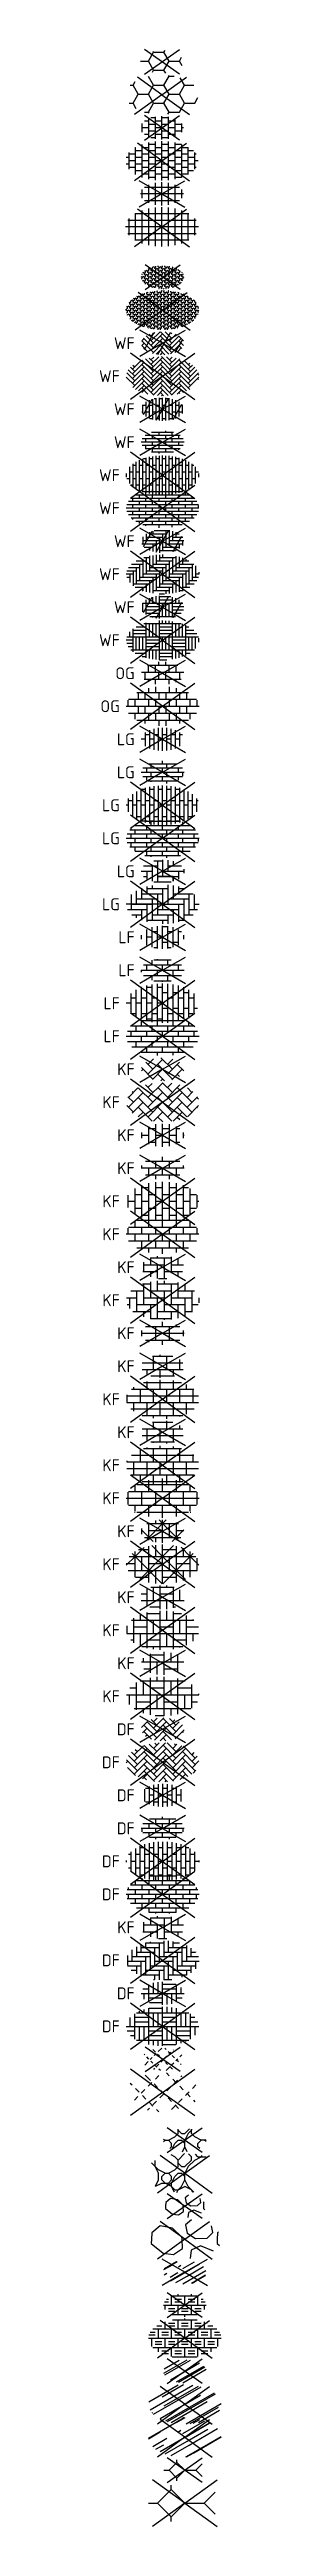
# Model space of a CAD drawing. Header units: metres. Extents: x -1103 to -1052, y 1073 to 2172.
# Drawn here: x -1102.6 to -1084.2, y 1072.8 to 1448.1 of the extents above; entities that cross this region are included whole.
import ezdxf
from ezdxf.enums import TextEntityAlignment as Align

# ---------------------------------------------------------------- set-up
doc = ezdxf.new("R2010")
doc.units = ezdxf.units.M
doc.styles.add('NLCS-ISO', font='NLCS-ISO.ttf')

# ---------------------------------------------------------------- blocks, each defined once
blk = doc.blocks.new('V-SVH-BOUWWEG-SO')
for p, q in [((-4.65, 1.1), (-4.91, 1.36)), ((0, 0), (-4.9, 3.52)), ((-3.59, 0.04), (-4.12, 0.57)), ((-3.24, -0.1), (-2.71, 0.43)), ((-1.82, 1.81), (-2.63, 2.62)), ((-2.18, 0.96), (-1.65, 1.49)), ((-0.76, 0.75), (-1.29, 1.28)), ((-1.11, 2.02), (-0.58, 2.55)), ((0.3, -0.31), (-0.23, 0.22)), ((0, 0), (4.9, 3.52)), ((1.01, 2.52), (0.57, 2.96)), ((0.65, 0.25), (1.18, 0.78)), ((2.07, 1.46), (1.54, 1.99)), ((1.71, 1.31), (2.24, 1.84)), ((3.13, 0.4), (2.6, 0.93)), ((2.77, 2.37), (2.93, 2.52)), ((3.48, -0.46), (4.01, 0.07)), ((4.54, 0.6), (5.07, 1.13)), ((0, 0), (-4.9, -3.52)), ((-4.3, -1.16), (-3.77, -0.63)), ((-2.53, -1.02), (-3.06, -0.49)), ((-2.3, -2.7), (-2, -2.4)), ((-1.47, -2.08), (-2, -1.55)), ((-1.47, -1.87), (-0.94, -1.34)), ((-0.59, -2.96), (-0.94, -2.61)), ((-0.41, -0.81), (0.12, -0.28)), ((0, 0), (4.9, -3.52)), ((1.36, -1.37), (0.83, -0.84)), ((1.36, -2.58), (1.89, -2.05)), ((2.42, -2.43), (1.89, -1.9)), ((2.42, -1.52), (2.95, -0.99)), ((4.19, -0.66), (3.66, -0.13)), ((4.96, -1.43), (4.72, -1.19))]:
    blk.add_line(p, q)
blk = doc.blocks.new('V-SVH-BOUWWEG_KL-SO')
for p, q in [((-2.69, 0.66), (-2.82, 0.79)), ((-2.66, -1.86), (2.66, 1.86)), ((2.66, -1.86), (-2.66, 1.86)), ((-2.08, 0.05), (-2.39, 0.36)), ((-1.88, -0.03), (-1.58, 0.27)), ((-1.07, 1.07), (-1.51, 1.51)), ((-1.27, 0.58), (-0.97, 0.88)), ((-0.46, 0.46), (-0.76, 0.76)), ((-0.66, 1.19), (-0.14, 1.71)), ((0.15, -0.15), (-0.15, 0.15)), ((0.56, 1.47), (0.33, 1.7)), ((0.36, 0.17), (0.66, 0.47)), ((1.17, 0.86), (0.86, 1.17)), ((0.97, 0.78), (1.27, 1.08)), ((1.78, 0.25), (1.47, 0.56)), ((1.58, 1.39), (1.65, 1.46)), ((1.98, -0.24), (2.29, 0.07)), ((2.59, 0.37), (2.91, 0.69)), ((-2.73, -0.88), (-2.19, -0.34)), ((-1.47, -0.56), (-1.78, -0.25)), ((-1.35, -1.53), (-1.17, -1.35)), ((-0.86, -1.17), (-1.17, -0.86)), ((-0.86, -1.05), (-0.56, -0.74)), ((-0.33, -1.7), (-0.56, -1.47)), ((-0.25, -0.44), (0.05, -0.14)), ((0.76, -0.76), (0.46, -0.46)), ((0.53, -1.69), (1.07, -1.15)), ((1.51, -1.51), (1.07, -1.07)), ((1.37, -0.85), (1.68, -0.54)), ((2.39, -0.36), (2.08, -0.05)), ((2.82, -0.79), (2.69, -0.66))]:
    blk.add_line(p, q)
at = {"style": 'NLCS-ISO', "flags": 1}
blk.add_attdef('FUNCTIE', text='', height=1.8, dxfattribs=at).set_placement((0, -2.75), align=Align.TOP_CENTER)
blk = doc.blocks.new('V-SVH-BSS_DIKFORMAAT_BLOK-SO')
for p, q in [((-5.52, 0), (-4.22, 0)), ((-4.93, 0), (-4.93, 1.35)), ((0, 0), (-4.9, 3.52)), ((-4.22, 0), (-4.22, 1.92)), ((-4.22, 1.38), (-2.11, 1.38)), ((-4.22, 0.69), (-2.11, 0.69)), ((-4.22, 0), (0, 0)), ((-4.22, -1.92), (-4.22, 0)), ((-3.97, 2.07), (0, 2.07)), ((-3.52, 2.07), (-3.52, 2.29)), ((-3.52, -2.07), (-3.52, 0)), ((-2.81, 2.07), (-2.81, 2.55)), ((-2.81, -2.07), (-2.81, 0)), ((-2.11, 0), (-2.11, 2.75)), ((-2.11, -2.74), (-2.11, 0)), ((-2.06, 2.76), (0, 2.76)), ((-1.41, 0), (-1.41, 2.07)), ((-0.7, 0), (-0.7, 2.07)), ((0, 0), (4.9, 3.52)), ((0, 0), (0, 2.95)), ((0, 2.07), (3.97, 2.07)), ((0, 1.38), (2.11, 1.38)), ((0, 0.69), (2.11, 0.69)), ((0, 0), (4.22, 0)), ((0, -2.96), (0, 0)), ((0.7, 2.07), (0.7, 2.94)), ((0.7, -2.07), (0.7, 0)), ((1.41, 2.07), (1.41, 2.86)), ((1.41, -2.07), (1.41, 0)), ((2.11, 0), (2.11, 2.75)), ((2.11, -2.75), (2.11, 0)), ((2.81, 0), (2.81, 2.07)), ((3.52, 0), (3.52, 2.07)), ((4.22, 0), (4.22, 1.92)), ((4.22, 1.38), (4.89, 1.38)), ((4.22, 0.69), (5.37, 0.69)), ((4.22, 0), (5.52, 0)), ((4.22, -1.92), (4.22, 0)), ((4.92, -1.35), (4.92, 0)), ((-5.37, -0.69), (-4.22, -0.69)), ((0, 0), (-4.9, -3.52)), ((-4.89, -1.38), (-4.22, -1.38)), ((-3.97, -2.07), (0, -2.07)), ((-2.11, -0.69), (0, -0.69)), ((-2.11, -1.38), (0, -1.38)), ((-1.41, -2.86), (-1.41, -2.07)), ((-0.7, -2.93), (-0.7, -2.07)), ((0, 0), (4.9, -3.52)), ((0, -2.07), (3.97, -2.07)), ((0, -2.76), (2.02, -2.76)), ((2.11, -0.69), (4.22, -0.69)), ((2.11, -1.38), (4.22, -1.38)), ((2.81, -2.55), (2.81, -2.07)), ((3.52, -2.29), (3.52, -2.07))]:
    blk.add_line(p, q)
at = {"style": 'NLCS-ISO'}
blk.add_attdef('FORMAAT', text='', height=1.8, dxfattribs=at).set_placement((-6.53, 0), align=Align.MIDDLE_RIGHT)
blk.add_attdef('KLEUR', text='', height=1.8, dxfattribs=at).set_placement((6.53, 0), align=Align.MIDDLE_LEFT)
at = {"style": 'NLCS-ISO', "flags": 1}
blk.add_attdef('FUNCTIE', text='', height=1.8, dxfattribs=at).set_placement((0, -3.98), align=Align.TOP_CENTER)
blk = doc.blocks.new('V-SVH-BSS_DIKFORMAAT_BLOK_KL-SO')
for p, q in [((0, 0), (-3.46, 2)), ((0, 0), (-3.46, -2)), ((-3.25, 0), (0, 0)), ((-2.99, 0.69), (-2.11, 0.69)), ((-2.81, -0.87), (-2.81, 0)), ((-2.11, 0), (-2.11, 1.33)), ((-2.11, -1.33), (-2.11, 0)), ((-1.41, 0), (-1.41, 1.58)), ((-0.7, 0), (-0.7, 1.71)), ((0, 0), (3.46, 2)), ((0, 0), (0, 1.75)), ((0, 1.38), (2, 1.38)), ((0, 0.69), (2.11, 0.69)), ((0, 0), (3.25, 0)), ((0, -1.75), (0, 0)), ((0, 0), (3.46, -2)), ((0.7, -1.71), (0.7, 0)), ((1.41, -1.58), (1.41, 0)), ((2.11, 0), (2.11, 1.33)), ((2.11, -1.33), (2.11, 0)), ((2.81, 0), (2.81, 0.88)), ((-2.11, -0.69), (0, -0.69)), ((-1.99, -1.38), (0, -1.38)), ((2.11, -0.69), (2.99, -0.69))]:
    blk.add_line(p, q)
at = {"style": 'NLCS-ISO'}
blk.add_attdef('FORMAAT', text='', height=1.8, dxfattribs=at).set_placement((-4.25, 0), align=Align.MIDDLE_RIGHT)
blk.add_attdef('KLEUR', text='', height=1.8, dxfattribs=at).set_placement((4.25, 0), align=Align.MIDDLE_LEFT)
at = {"style": 'NLCS-ISO', "flags": 1}
blk.add_attdef('FUNCTIE', text='', height=1.8, dxfattribs=at).set_placement((0, -2.75), align=Align.TOP_CENTER)
blk = doc.blocks.new('V-SVH-BSS_DIKFORMAAT_ELLEBOOG-SO')
for p, q in [((-5.36, 0.72), (-5.36, -0.72)), ((0, 0), (-4.9, 3.52)), ((0, 0), (-4.9, -3.52)), ((-4.67, 1.59), (-4.67, -0.12)), ((-4.67, 0.57), (-1.91, 0.57)), ((-3.98, 2.06), (-3.98, 0.57)), ((-3.98, 1.26), (-1.22, 1.26)), ((-3.29, 2.39), (-3.29, 1.26)), ((-3.29, 1.95), (-0.53, 1.95)), ((-2.6, 2.63), (-2.6, 1.95)), ((-2.6, 0.57), (-2.6, -2.19)), ((-2.55, 2.64), (0.16, 2.64)), ((-1.91, 2.79), (-1.91, 2.64)), ((-1.91, 1.26), (-1.91, -1.5)), ((-1.22, 1.95), (-1.22, -0.81)), ((-0.53, 2.64), (-0.53, -0.12)), ((-0.53, 0.57), (2.23, 0.57)), ((0, 0), (4.9, 3.52)), ((0, 0), (4.9, -3.52)), ((0.16, 2.97), (0.16, 0.57)), ((0.16, 1.26), (2.92, 1.26)), ((0.85, 2.94), (0.85, 1.26)), ((0.85, 1.95), (3.61, 1.95)), ((1.54, 2.86), (1.54, 1.95)), ((1.54, 2.64), (2.55, 2.64)), ((1.54, 0.57), (1.54, -2.19)), ((2.23, 2.72), (2.23, 2.64)), ((2.23, 1.26), (2.23, -1.5)), ((2.92, 1.95), (2.92, -0.81)), ((3.61, 2.25), (3.61, -0.12)), ((3.61, 0.57), (5.43, 0.57)), ((4.3, 1.87), (4.3, 0.57)), ((4.3, 1.26), (5, 1.26)), ((4.99, 1.27), (4.99, 1.26)), ((-5.36, -0.12), (-2.6, -0.12)), ((-5.32, -0.81), (-3.29, -0.81)), ((-4.77, -1.5), (-3.98, -1.5)), ((-4.67, -1.5), (-4.67, -1.59)), ((-3.98, -0.81), (-3.98, -2.06)), ((-3.29, -0.12), (-3.29, -2.39)), ((-3.29, -2.19), (-0.53, -2.19)), ((-2.6, -1.5), (0.16, -1.5)), ((-1.91, -0.81), (0.85, -0.81)), ((-1.39, -2.88), (-1.22, -2.88)), ((-1.22, -0.12), (1.54, -0.12)), ((-1.22, -2.19), (-1.22, -2.9)), ((-0.53, -1.5), (-0.53, -2.96)), ((0.16, -0.81), (0.16, -2.97)), ((0.16, -2.88), (1.39, -2.88)), ((0.85, -0.12), (0.85, -2.88)), ((0.85, -2.19), (3.61, -2.19)), ((1.54, -1.5), (4.3, -1.5)), ((2.23, -0.81), (4.99, -0.81)), ((2.92, -0.12), (5.53, -0.12)), ((2.92, -2.19), (2.92, -2.53)), ((3.61, -1.5), (3.61, -2.25)), ((4.3, -0.81), (4.3, -1.87)), ((4.99, -0.12), (4.99, -1.28))]:
    blk.add_line(p, q)
at = {"style": 'NLCS-ISO'}
blk.add_attdef('FORMAAT', text='', height=1.8, dxfattribs=at).set_placement((-6.53, 0), align=Align.MIDDLE_RIGHT)
blk.add_attdef('KLEUR', text='', height=1.8, dxfattribs=at).set_placement((6.53, 0), align=Align.MIDDLE_LEFT)
at = {"style": 'NLCS-ISO', "flags": 1}
blk.add_attdef('FUNCTIE', text='', height=1.8, dxfattribs=at).set_placement((0, -3.98), align=Align.TOP_CENTER)
blk = doc.blocks.new('V-SVH-BSS_DIKFORMAAT_ELLEBOOG_KL-SO')
for p, q in [((0, 0), (-3.46, 2)), ((0, 0), (-3.46, -2)), ((-2.92, 0.77), (-2.92, -0.66)), ((-2.92, 0.39), (0.23, 0.39)), ((-1.87, 1.43), (-1.87, 0.39)), ((-1.86, 1.44), (1.28, 1.44)), ((-0.82, 1.69), (-0.82, 1.44)), ((-0.82, 0.39), (-0.82, -1.69)), ((0, 0), (3.46, 2)), ((0, 0), (3.46, -2)), ((0.23, 1.44), (0.23, -1.71)), ((1.28, 1.61), (1.28, -0.66)), ((1.28, 0.39), (3.17, 0.39)), ((2.33, 1.22), (2.33, 0.39)), ((-3.01, -0.66), (-0.82, -0.66)), ((-1.87, -0.66), (-1.87, -1.43)), ((-0.65, -1.71), (0.65, -1.71)), ((0.23, -0.66), (3.01, -0.66)), ((2.33, -0.66), (2.33, -1.22))]:
    blk.add_line(p, q)
at = {"style": 'NLCS-ISO'}
blk.add_attdef('FORMAAT', text='', height=1.8, dxfattribs=at).set_placement((-4.25, 0), align=Align.MIDDLE_RIGHT)
blk.add_attdef('KLEUR', text='', height=1.8, dxfattribs=at).set_placement((4.25, 0), align=Align.MIDDLE_LEFT)
at = {"style": 'NLCS-ISO', "flags": 1}
blk.add_attdef('FUNCTIE', text='', height=1.8, dxfattribs=at).set_placement((0, -2.75), align=Align.TOP_CENTER)
blk = doc.blocks.new('V-SVH-BSS_DIKFORMAAT_HALFST-SO')
for p, q in [((5.37, 0.69), (-5.37, 0.69)), ((-5.17, 0.69), (-5.17, 1.04)), ((-5.17, -0.69), (-5.17, 0)), ((0, 0), (-4.9, 3.52)), ((0, 0), (-4.9, -3.52)), ((4.89, 1.38), (-4.89, 1.38)), ((-4.14, 1.38), (-4.14, 1.97)), ((-4.14, 0), (-4.14, 0.69)), ((3.97, 2.07), (-3.97, 2.07)), ((-3.1, 2.07), (-3.1, 2.46)), ((-3.1, 0.69), (-3.1, 1.38)), ((-2.07, 1.38), (-2.07, 2.07)), ((-2.07, 0), (-2.07, 0.69)), ((2.06, 2.76), (-2.06, 2.76)), ((-1.03, 2.07), (-1.03, 2.76)), ((-1.03, 0.69), (-1.03, 1.38)), ((-1.03, -0.69), (-1.03, 0)), ((0, 0), (4.9, 3.52)), ((0, 2.76), (0, 2.97)), ((0, 1.38), (0, 2.07)), ((0, 0), (0, 0.69)), ((0, 0), (4.9, -3.52)), ((1.03, 2.07), (1.03, 2.76)), ((1.03, 0.69), (1.03, 1.38)), ((1.03, -0.69), (1.03, 0)), ((2.07, 1.38), (2.07, 2.07)), ((2.07, 0), (2.07, 0.69)), ((3.1, 2.07), (3.1, 2.46)), ((3.1, 0.69), (3.1, 1.38)), ((4.14, 1.38), (4.14, 1.97)), ((4.14, 0), (4.14, 0.69)), ((5.17, 0.69), (5.17, 1.04)), ((5.53, 0), (-5.53, 0)), ((5.37, -0.69), (-5.37, -0.69)), ((4.89, -1.38), (-4.89, -1.38)), ((-4.14, -1.38), (-4.14, -0.69)), ((3.97, -2.07), (-3.97, -2.07)), ((-3.1, -0.69), (-3.1, 0)), ((-3.1, -2.07), (-3.1, -1.38)), ((-2.07, -1.38), (-2.07, -0.69)), ((-2.07, -2.76), (-2.07, -2.07)), ((2.06, -2.76), (-2.06, -2.76)), ((-1.03, -2.07), (-1.03, -1.38)), ((-1.03, -2.92), (-1.03, -2.76)), ((0, -1.38), (0, -0.69)), ((0, -2.76), (0, -2.07)), ((1.03, -2.07), (1.03, -1.38)), ((1.03, -2.92), (1.03, -2.76)), ((2.07, -1.38), (2.07, -0.69)), ((2.07, -2.76), (2.07, -2.07)), ((3.1, -0.69), (3.1, 0)), ((3.1, -2.07), (3.1, -1.38)), ((4.14, -1.38), (4.14, -0.69)), ((5.17, -0.69), (5.17, 0))]:
    blk.add_line(p, q)
at = {"style": 'NLCS-ISO'}
blk.add_attdef('FORMAAT', text='', height=1.8, dxfattribs=at).set_placement((-6.53, 0), align=Align.MIDDLE_RIGHT)
blk.add_attdef('KLEUR', text='', height=1.8, dxfattribs=at).set_placement((6.53, 0), align=Align.MIDDLE_LEFT)
at = {"style": 'NLCS-ISO', "flags": 1}
blk.add_attdef('FUNCTIE', text='', height=1.8, dxfattribs=at).set_placement((0, -3.98), align=Align.TOP_CENTER)
blk = doc.blocks.new('V-SVH-BSS_DIKFORMAAT_HALFST_01-SO')
for p, q in [((-5.52, 0.13), (-5.52, -0.13)), ((-4.83, 1.03), (-5.18, 1.03)), ((0, 0), (-4.9, 3.52)), ((0, 0), (-4.9, -3.52)), ((-4.83, 1.44), (-4.83, -1.44)), ((-4.14, 0), (-4.83, 0)), ((-4.14, 1.97), (-4.14, -1.97)), ((-3.45, 1.03), (-4.14, 1.03)), ((-3.45, 2.32), (-3.45, -2.32)), ((-2.76, 2.07), (-3.45, 2.07)), ((-2.76, 0), (-3.45, 0)), ((-2.76, 2.58), (-2.76, -2.58)), ((-2.07, 1.03), (-2.76, 1.03)), ((-2.07, 2.76), (-2.07, -2.76)), ((-1.38, 2.07), (-2.07, 2.07)), ((-1.38, 0), (-2.07, 0)), ((-1.38, 2.88), (-1.38, -2.88)), ((-0.69, 1.03), (-1.38, 1.03)), ((-0.69, 2.95), (-0.69, -2.95)), ((0, 2.07), (-0.69, 2.07)), ((0, 0), (4.9, 3.52)), ((0, 2.97), (0, -2.97)), ((0.69, 1.03), (0, 1.03)), ((0, 0), (4.9, -3.52)), ((0.69, 2.95), (0.69, -2.95)), ((1.38, 2.07), (0.69, 2.07)), ((1.38, 2.88), (1.38, -2.88)), ((2.07, 1.03), (1.38, 1.03)), ((2.07, 2.76), (2.07, -2.76)), ((2.76, 2.07), (2.07, 2.07)), ((2.76, 2.58), (2.76, -2.58)), ((3.45, 1.03), (2.76, 1.03)), ((3.45, 2.32), (3.45, -2.32)), ((3.97, 2.07), (3.45, 2.07)), ((4.14, 1.97), (4.14, -1.97)), ((4.83, 1.03), (4.14, 1.03)), ((4.83, 1.44), (4.83, -1.44)), ((5.52, 0.13), (5.52, -0.13)), ((-4.83, -1.04), (-5.18, -1.04)), ((-3.45, -1.04), (-4.14, -1.04)), ((-2.76, -2.07), (-3.45, -2.07)), ((-2.07, -1.04), (-2.76, -1.04)), ((-1.38, -2.07), (-2.07, -2.07)), ((-0.69, -1.04), (-1.38, -1.04)), ((0, 0), (-0.69, 0)), ((0, -2.07), (-0.69, -2.07)), ((0.69, -1.04), (0, -1.04)), ((1.38, 0), (0.69, 0)), ((1.38, -2.07), (0.69, -2.07)), ((2.07, -1.04), (1.38, -1.04)), ((2.76, 0), (2.07, 0)), ((2.76, -2.07), (2.07, -2.07)), ((3.45, -1.04), (2.76, -1.04)), ((4.14, 0), (3.45, 0)), ((3.97, -2.07), (3.45, -2.07)), ((4.83, -1.04), (4.14, -1.04)), ((5.52, 0), (4.83, 0))]:
    blk.add_line(p, q)
at = {"style": 'NLCS-ISO'}
blk.add_attdef('FORMAAT', text='', height=1.8, dxfattribs=at).set_placement((-6.53, 0), align=Align.MIDDLE_RIGHT)
blk.add_attdef('KLEUR', text='', height=1.8, dxfattribs=at).set_placement((6.53, 0), align=Align.MIDDLE_LEFT)
at = {"style": 'NLCS-ISO', "flags": 1}
blk.add_attdef('FUNCTIE', text='', height=1.8, dxfattribs=at).set_placement((0, -3.98), align=Align.TOP_CENTER)
blk = doc.blocks.new('V-SVH-BSS_DIKFORMAAT_HALFST_KL-SO')
for p, q in [((0, 0), (-3.46, 2)), ((0, 0), (-3.46, -2)), ((2.99, 0.69), (-2.99, 0.69)), ((-2.07, 0), (-2.07, 0.69)), ((2, 1.38), (-2, 1.38)), ((-1.03, 0.69), (-1.03, 1.38)), ((-1.03, -0.69), (-1.03, 0)), ((0, 0), (3.46, 2)), ((0, 1.38), (0, 1.75)), ((0, 0), (0, 0.69)), ((0, 0), (3.46, -2)), ((1.03, 0.69), (1.03, 1.38)), ((1.03, -0.69), (1.03, 0)), ((2.07, 0), (2.07, 0.69)), ((3.25, 0), (-3.25, 0)), ((-3.1, -0.52), (-3.1, 0)), ((2.99, -0.69), (-2.99, -0.69)), ((-2.07, -1.35), (-2.07, -0.69)), ((2, -1.38), (-2, -1.38)), ((-1.03, -1.66), (-1.03, -1.38)), ((0, -1.38), (0, -0.69)), ((1.03, -1.66), (1.03, -1.38)), ((2.07, -1.35), (2.07, -0.69)), ((3.1, -0.52), (3.1, 0))]:
    blk.add_line(p, q)
at = {"style": 'NLCS-ISO'}
blk.add_attdef('FORMAAT', text='', height=1.8, dxfattribs=at).set_placement((-4.25, 0), align=Align.MIDDLE_RIGHT)
blk.add_attdef('KLEUR', text='', height=1.8, dxfattribs=at).set_placement((4.25, 0), align=Align.MIDDLE_LEFT)
at = {"style": 'NLCS-ISO', "flags": 1}
blk.add_attdef('FUNCTIE', text='', height=1.8, dxfattribs=at).set_placement((0, -2.75), align=Align.TOP_CENTER)
blk = doc.blocks.new('V-SVH-BSS_DIKFORMAAT_HALFST_KL_01-SO')
for p, q in [((0, 0), (-3.46, 2)), ((0, 0), (-3.46, -2)), ((-2.76, 0.92), (-2.76, -0.92)), ((-2.07, 1.03), (-2.62, 1.03)), ((-2.07, 1.35), (-2.07, -1.35)), ((-1.38, 0), (-2.07, 0)), ((-1.38, 1.58), (-1.38, -1.58)), ((-0.69, 1.03), (-1.38, 1.03)), ((-0.69, 1.71), (-0.69, -1.71)), ((0, 0), (3.46, 2)), ((0, 1.75), (0, -1.75)), ((0.69, 1.03), (0, 1.03)), ((0, 0), (3.46, -2)), ((0.69, 1.71), (0.69, -1.71)), ((1.38, 1.58), (1.38, -1.58)), ((2.07, 1.03), (1.38, 1.03)), ((2.07, 1.35), (2.07, -1.35)), ((2.76, 0.92), (2.76, -0.92)), ((-2.07, -1.03), (-2.62, -1.03)), ((-0.69, -1.03), (-1.38, -1.03)), ((0, 0), (-0.69, 0)), ((0.69, -1.03), (0, -1.03)), ((1.38, 0), (0.69, 0)), ((2.07, -1.03), (1.38, -1.03)), ((2.76, 0), (2.07, 0))]:
    blk.add_line(p, q)
at = {"style": 'NLCS-ISO'}
blk.add_attdef('FORMAAT', text='', height=1.8, dxfattribs=at).set_placement((-4.25, 0), align=Align.MIDDLE_RIGHT)
blk.add_attdef('KLEUR', text='', height=1.8, dxfattribs=at).set_placement((4.25, 0), align=Align.MIDDLE_LEFT)
at = {"style": 'NLCS-ISO', "flags": 1}
blk.add_attdef('FUNCTIE', text='', height=1.8, dxfattribs=at).set_placement((0, -2.75), align=Align.TOP_CENTER)
blk = doc.blocks.new('V-SVH-BSS_DIKFORMAAT_KEPER-SO')
for p, q in [((-5.52, -0.07), (-5.29, 0.16)), ((-5.48, 0.36), (-3.83, -1.3)), ((-5.18, 1.03), (-3.83, -0.32)), ((0, 0), (-4.9, 3.52)), ((0, 0), (-4.9, -3.52)), ((-4.72, 1.55), (-3.83, 0.65)), ((-4.31, 1.14), (-2.93, 2.52)), ((-4.31, 0.16), (-2.36, 2.12)), ((-4.31, -0.81), (-2.36, 1.14)), ((-4.31, -1.79), (-2.36, 0.16)), ((-4.16, 1.96), (-3.83, 1.63)), ((-2.85, 1.63), (-0.9, -0.32)), ((-2.85, 0.65), (-0.9, -1.3)), ((-2.81, 2.56), (-0.9, 0.65)), ((-2.04, 2.77), (-0.9, 1.63)), ((-1.39, 2.12), (-0.54, 2.96)), ((-1.39, 1.14), (0.44, 2.96)), ((-1.39, 0.16), (0.56, 2.12)), ((-1.39, -0.81), (0.56, 1.14)), ((-1.39, -1.79), (0.56, 0.16)), ((-1.2, 2.91), (-0.9, 2.6)), ((0, 0), (4.9, 3.52)), ((0, 0), (4.9, -3.52)), ((0.08, 2.6), (2.03, 0.65)), ((0.08, 1.63), (2.03, -0.32)), ((0.08, 0.65), (2.03, -1.3)), ((0.71, 2.95), (2.03, 1.63)), ((1.54, 2.12), (2.16, 2.74)), ((1.54, 1.14), (2.92, 2.52)), ((1.54, 0.16), (3.49, 2.12)), ((1.54, -0.81), (3.49, 1.14)), ((1.54, -1.79), (3.49, 0.16)), ((1.82, 2.81), (2.03, 2.6)), ((3, 1.63), (4.96, -0.32)), ((3, 0.65), (4.96, -1.3)), ((3.17, 2.44), (4.96, 0.65)), ((4.47, 1.14), (4.8, 1.47)), ((4.47, 0.16), (5.24, 0.94)), ((4.47, -0.81), (5.51, 0.23)), ((-5.34, -0.76), (-4.12, -1.98)), ((-5.31, -0.83), (-5.29, -0.81)), ((-3.74, -2.19), (-2.36, -0.81)), ((-3.06, -2.48), (-2.36, -1.79)), ((-2.85, -0.32), (-0.9, -2.27)), ((-2.85, -1.3), (-1.25, -2.9)), ((-2.85, -2.27), (-2.46, -2.66)), ((-1.39, -2.76), (0.56, -0.81)), ((-0.6, -2.96), (0.56, -1.79)), ((0.08, -0.32), (2.03, -2.27)), ((0.08, -1.3), (1.63, -2.85)), ((0.08, -2.27), (0.75, -2.95)), ((0.36, -2.97), (0.56, -2.76)), ((1.54, -2.76), (3.49, -0.81)), ((2.68, -2.6), (3.49, -1.79)), ((3, -0.32), (4.45, -1.77)), ((3, -1.3), (3.84, -2.14)), ((3, -2.27), (3.17, -2.44)), ((4.64, -1.62), (5.06, -1.19))]:
    blk.add_line(p, q)
at = {"style": 'NLCS-ISO'}
blk.add_attdef('FORMAAT', text='', height=1.8, dxfattribs=at).set_placement((-6.53, 0), align=Align.MIDDLE_RIGHT)
blk.add_attdef('KLEUR', text='', height=1.8, dxfattribs=at).set_placement((6.53, 0), align=Align.MIDDLE_LEFT)
at = {"style": 'NLCS-ISO', "flags": 1}
blk.add_attdef('FUNCTIE', text='', height=1.8, dxfattribs=at).set_placement((0, -3.98), align=Align.TOP_CENTER)
blk = doc.blocks.new('V-SVH-BSS_DIKFORMAAT_KEPER_KL-SO')
for p, q in [((0, 0), (-3.46, 2)), ((0, 0), (-3.46, -2)), ((-3.2, 0.3), (-2.36, 1.14)), ((-3.08, -0.55), (-2.36, 0.16)), ((-2.85, 0.65), (-0.9, -1.3)), ((-2.4, 1.18), (-0.9, -0.32)), ((-1.73, 1.48), (-0.9, 0.65)), ((-1.39, 0.16), (0.19, 1.75)), ((-1.39, 1.14), (-0.84, 1.69)), ((-1.39, -0.81), (0.56, 1.14)), ((-1.22, -1.62), (0.56, 0.16)), ((-0.94, 1.67), (-0.9, 1.63)), ((0, 0), (3.46, 2)), ((0, 0), (3.46, -2)), ((0.08, 1.63), (2.03, -0.32)), ((0.08, 0.65), (2.03, -1.3)), ((1.02, 1.66), (2.03, 0.65)), ((1.54, 1.14), (1.84, 1.44)), ((1.54, 0.16), (2.5, 1.12)), ((1.54, -0.81), (3.01, 0.66)), ((3, 0.65), (3.04, 0.61)), ((-2.85, -0.32), (-1.67, -1.5)), ((-2.6, -1.05), (-2.36, -0.81)), ((-0.36, -1.74), (0.56, -0.81)), ((0.08, -0.32), (1.35, -1.59)), ((0.08, -1.3), (0.51, -1.73)), ((1.91, -1.42), (3.25, -0.08)), ((3, -0.32), (3.14, -0.46))]:
    blk.add_line(p, q)
at = {"style": 'NLCS-ISO'}
blk.add_attdef('FORMAAT', text='', height=1.8, dxfattribs=at).set_placement((-4.25, 0), align=Align.MIDDLE_RIGHT)
blk.add_attdef('KLEUR', text='', height=1.8, dxfattribs=at).set_placement((4.25, 0), align=Align.MIDDLE_LEFT)
at = {"style": 'NLCS-ISO', "flags": 1}
blk.add_attdef('FUNCTIE', text='', height=1.8, dxfattribs=at).set_placement((0, -2.75), align=Align.TOP_CENTER)
blk = doc.blocks.new('V-SVH-BSS_KEIFORMAAT_BLOK_01-SO')
for p, q in [((-5.51, 0.24), (5.51, 0.24)), ((-5.02, -1.24), (-5.02, 0.24)), ((-4.98, 1.29), (-3.97, 1.29)), ((0, 0), (-4.9, 3.52)), ((0, 0), (-4.9, -3.52)), ((-3.97, -2.07), (-3.97, 2.07)), ((-3.42, 2.34), (3.42, 2.34)), ((-2.92, 0.24), (-2.92, 2.34)), ((-1.87, -2.8), (-1.87, 2.81)), ((-1.87, 1.29), (0.23, 1.29)), ((-0.82, 2.34), (-0.82, 2.94)), ((-0.82, -1.86), (-0.82, 0.24)), ((0, 0), (4.9, 3.52)), ((0, 0), (4.9, -3.52)), ((0.23, -2.97), (0.23, 2.97)), ((1.28, 0.24), (1.28, 2.34)), ((2.33, -2.71), (2.33, 2.7)), ((2.33, 1.29), (4.43, 1.29)), ((3.38, 2.34), (3.38, 2.35)), ((3.38, -1.86), (3.38, 0.24)), ((4.43, -1.78), (4.43, 1.78)), ((5.48, 0.24), (5.48, 0.39)), ((-4.31, -1.86), (4.31, -1.86)), ((-3.97, -0.81), (-1.87, -0.81)), ((-2.92, -2.53), (-2.92, -1.86)), ((-1.12, -2.91), (0.23, -2.91)), ((0.23, -0.81), (2.33, -0.81)), ((1.28, -2.9), (1.28, -1.86)), ((4.43, -0.81), (5.31, -0.81))]:
    blk.add_line(p, q)
at = {"style": 'NLCS-ISO'}
blk.add_attdef('FORMAAT', text='', height=1.8, dxfattribs=at).set_placement((-6.53, 0), align=Align.MIDDLE_RIGHT)
blk.add_attdef('KLEUR', text='', height=1.8, dxfattribs=at).set_placement((6.53, 0), align=Align.MIDDLE_LEFT)
at = {"style": 'NLCS-ISO', "flags": 1}
blk.add_attdef('FUNCTIE', text='', height=1.8, dxfattribs=at).set_placement((0, -3.98), align=Align.TOP_CENTER)
blk = doc.blocks.new('V-SVH-BSS_KEIFORMAAT_BLOK_01_KL-SO')
for p, q in [((0, 0), (-3.46, 2)), ((0, 0), (-3.46, -2)), ((-3.22, 0.24), (3.22, 0.24)), ((-2.92, 0.24), (-2.92, 0.77)), ((-1.87, -1.43), (-1.87, 1.43)), ((-1.87, 1.29), (0.23, 1.29)), ((-0.82, -1.69), (-0.82, 0.24)), ((0, 0), (3.46, 2)), ((0, 0), (3.46, -2)), ((0.23, -1.75), (0.23, 1.75)), ((1.28, 0.24), (1.28, 1.61)), ((2.33, -1.22), (2.33, 1.22)), ((-2.88, -0.81), (-1.87, -0.81)), ((0.23, -0.81), (2.33, -0.81))]:
    blk.add_line(p, q)
at = {"style": 'NLCS-ISO'}
blk.add_attdef('FORMAAT', text='', height=1.8, dxfattribs=at).set_placement((-4.25, 0), align=Align.MIDDLE_RIGHT)
blk.add_attdef('KLEUR', text='', height=1.8, dxfattribs=at).set_placement((4.25, 0), align=Align.MIDDLE_LEFT)
at = {"style": 'NLCS-ISO', "flags": 1}
blk.add_attdef('FUNCTIE', text='', height=1.8, dxfattribs=at).set_placement((0, -2.75), align=Align.TOP_CENTER)
blk = doc.blocks.new('V-SVH-BSS_KEIFORMAAT_BLOK_02-SO')
for p, q in [((-5.37, -0.46), (-5.37, 0.7)), ((0, 0), (-4.9, 3.52)), ((0, 0), (-4.9, -3.52)), ((-4.73, 1.54), (4.73, 1.54)), ((-4.37, -1.89), (-4.37, 1.82)), ((-4.37, 0.54), (-2.37, 0.54)), ((-3.37, 1.54), (-3.37, 2.36)), ((-2.37, -2.7), (-2.37, 2.69)), ((-2.37, 2.54), (-0.37, 2.54)), ((-1.37, -0.46), (-1.37, 1.54)), ((-0.37, -2.97), (-0.37, 2.97)), ((-0.37, 0.54), (1.63, 0.54)), ((0, 0), (4.9, 3.52)), ((0, 0), (4.9, -3.52)), ((0.63, 1.54), (0.63, 2.95)), ((1.63, -2.85), (1.63, 2.84)), ((1.63, 2.54), (2.89, 2.54)), ((2.63, -0.46), (2.63, 1.54)), ((3.63, -2.24), (3.63, 2.24)), ((3.63, 0.54), (5.43, 0.54)), ((4.63, 1.54), (4.63, 1.62)), ((-5.46, -0.46), (5.46, -0.46)), ((-4.81, -1.46), (-4.37, -1.46)), ((-3.37, -2.39), (-3.37, -0.46)), ((-3.16, -2.46), (3.09, -2.46)), ((-2.37, -1.46), (-0.37, -1.46)), ((-1.37, -2.88), (-1.37, -2.46)), ((0.63, -2.46), (0.63, -0.46)), ((1.63, -1.46), (3.63, -1.46)), ((2.63, -2.62), (2.63, -2.46)), ((4.63, -1.62), (4.63, -0.46))]:
    blk.add_line(p, q)
at = {"style": 'NLCS-ISO'}
blk.add_attdef('FORMAAT', text='', height=1.8, dxfattribs=at).set_placement((-6.53, 0), align=Align.MIDDLE_RIGHT)
blk.add_attdef('KLEUR', text='', height=1.8, dxfattribs=at).set_placement((6.53, 0), align=Align.MIDDLE_LEFT)
at = {"style": 'NLCS-ISO', "flags": 1}
blk.add_attdef('FUNCTIE', text='', height=1.8, dxfattribs=at).set_placement((0, -3.98), align=Align.TOP_CENTER)
blk = doc.blocks.new('V-SVH-BSS_KEIFORMAAT_BLOK_02_KL-SO')
for p, q in [((0, 0), (-3.46, 2)), ((0, 0), (-3.46, -2)), ((-3.24, 0.54), (-2.37, 0.54)), ((-2.37, -1.29), (-2.37, 1.29)), ((-1.77, 1.54), (1.77, 1.54)), ((-1.37, -0.46), (-1.37, 1.54)), ((-0.37, -1.79), (-0.37, 1.79)), ((-0.37, 0.54), (1.63, 0.54)), ((0, 0), (3.46, 2)), ((0, 0), (3.46, -2)), ((0.63, 1.54), (0.63, 1.77)), ((1.63, -1.58), (1.63, 1.58)), ((2.63, -0.46), (2.63, 1.14)), ((-3.28, -0.46), (3.28, -0.46)), ((-1.97, -1.46), (-0.37, -1.46)), ((0.63, -1.77), (0.63, -0.46)), ((1.63, -1.46), (1.97, -1.46))]:
    blk.add_line(p, q)
at = {"style": 'NLCS-ISO'}
blk.add_attdef('FORMAAT', text='', height=1.8, dxfattribs=at).set_placement((-4.25, 0), align=Align.MIDDLE_RIGHT)
blk.add_attdef('KLEUR', text='', height=1.8, dxfattribs=at).set_placement((4.25, 0), align=Align.MIDDLE_LEFT)
at = {"style": 'NLCS-ISO', "flags": 1}
blk.add_attdef('FUNCTIE', text='', height=1.8, dxfattribs=at).set_placement((0, -2.75), align=Align.TOP_CENTER)
blk = doc.blocks.new('V-SVH-BSS_KEIFORMAAT_BLOK_STREEP-SO')
for p, q in [((-5.52, -0.14), (-4.2, 1.18)), ((-5.52, 0.13), (-4.2, 0.13)), ((-5.07, 1.18), (-4.2, 1.18)), ((0, 0), (-4.9, 3.52)), ((0, 0), (-4.9, -3.52)), ((-4.64, 1.62), (-4.2, 1.18)), ((-4.2, 1.18), (-2.82, 2.56)), ((-4.2, 1.18), (-4.2, 1.93)), ((-4.2, -1.93), (-4.2, 1.18)), ((-4.2, 1.18), (-0.05, -2.97)), ((-4.2, 1.18), (0, 1.18)), ((-3.66, 2.23), (-2.1, 2.23)), ((-3.49, -2.31), (0, 1.18)), ((-3.15, -0.92), (-3.15, 1.18)), ((-2.1, 1.18), (-2.1, 2.75)), ((-2.1, -2.75), (-2.1, 1.18)), ((-2.1, 0.13), (0, 0.13)), ((-1.66, 2.84), (0, 1.18)), ((-1.05, 1.18), (-1.05, 2.92)), ((0, 0), (4.9, 3.52)), ((0, 1.18), (0, 2.98)), ((0, 1.18), (1.66, 2.84)), ((0, 2.23), (2.1, 2.23)), ((0, -2.98), (0, 1.18)), ((0, 1.18), (3.49, -2.31)), ((0, 1.18), (4.2, 1.18)), ((0, 0), (4.9, -3.52)), ((0.05, -2.97), (4.2, 1.18)), ((1.05, -0.92), (1.05, 1.18)), ((2.1, 1.18), (2.1, 2.76)), ((2.1, -2.75), (2.1, 1.18)), ((2.1, 0.13), (4.2, 0.13)), ((2.8, 2.58), (4.2, 1.18)), ((3.15, 1.18), (3.15, 2.47)), ((4.2, 1.18), (4.2, 1.93)), ((4.2, 1.18), (4.64, 1.62)), ((4.2, -1.93), (4.2, 1.18)), ((4.2, 1.18), (5.52, -0.14)), ((4.2, 1.18), (5.07, 1.18)), ((5.25, -0.92), (5.25, 0.93)), ((-5.25, -0.93), (-5.25, -0.92)), ((-5.25, -0.92), (-4.2, -0.92)), ((-4.2, -0.92), (0, -0.92)), ((-4.14, -1.97), (-2.1, -1.97)), ((-1.05, -2.92), (-1.05, -0.92)), ((0, -0.92), (4.2, -0.92)), ((0, -1.97), (2.1, -1.97)), ((3.15, -2.44), (3.15, -0.92)), ((4.2, -0.92), (5.25, -0.92))]:
    blk.add_line(p, q)
at = {"style": 'NLCS-ISO'}
blk.add_attdef('FORMAAT', text='', height=1.8, dxfattribs=at).set_placement((-6.53, 0), align=Align.MIDDLE_RIGHT)
blk.add_attdef('KLEUR', text='', height=1.8, dxfattribs=at).set_placement((6.53, 0), align=Align.MIDDLE_LEFT)
at = {"style": 'NLCS-ISO', "flags": 1}
blk.add_attdef('FUNCTIE', text='', height=1.8, dxfattribs=at).set_placement((0, -3.98), align=Align.TOP_CENTER)
blk = doc.blocks.new('V-SVH-BSS_KEIFORMAAT_BLOK_STREEP_KL-SO')
for p, q in [((0, 0), (-3.46, 2)), ((0, 0), (-3.46, -2)), ((-3.23, 0.2), (-1.46, -1.56)), ((-3.15, -0.43), (-3.15, 0.43)), ((-2.41, 1.17), (0, 1.17)), ((-2.37, -1.2), (0, 1.17)), ((-2.1, 1.17), (-2.1, 1.34)), ((-2.1, -1.34), (-2.1, 1.17)), ((-2.1, 0.12), (0, 0.12)), ((-1.05, 1.17), (-1.05, 1.66)), ((-0.55, 1.73), (0, 1.17)), ((0, 0), (3.46, 2)), ((0, 1.17), (0, 1.75)), ((0, 1.17), (0.55, 1.73)), ((0, -1.75), (0, 1.17)), ((0, 1.17), (2.37, -1.2)), ((0, 1.17), (2.41, 1.17)), ((0, 0), (3.46, -2)), ((1.05, -0.93), (1.05, 1.17)), ((1.46, -1.56), (3.23, 0.2)), ((2.1, 1.17), (2.1, 1.34)), ((2.1, -1.34), (2.1, 1.17)), ((2.1, 0.12), (3.24, 0.12)), ((-2.76, -0.93), (0, -0.93)), ((-1.05, -1.66), (-1.05, -0.93)), ((0, -0.93), (2.76, -0.93))]:
    blk.add_line(p, q)
at = {"style": 'NLCS-ISO'}
blk.add_attdef('FORMAAT', text='', height=1.8, dxfattribs=at).set_placement((-4.25, 0), align=Align.MIDDLE_RIGHT)
blk.add_attdef('KLEUR', text='', height=1.8, dxfattribs=at).set_placement((4.25, 0), align=Align.MIDDLE_LEFT)
at = {"style": 'NLCS-ISO', "flags": 1}
blk.add_attdef('FUNCTIE', text='', height=1.8, dxfattribs=at).set_placement((0, -2.75), align=Align.TOP_CENTER)
blk = doc.blocks.new('V-SVH-BSS_KEIFORMAAT_DUBBEL-SO')
for p, q in [((-5.53, 0), (-4.2, 0)), ((-5.25, -0.93), (-5.25, 0.93)), ((-5.17, 1.05), (-4.2, 1.05)), ((0, 0), (-4.9, 3.52)), ((0, 0), (-4.9, -3.52)), ((-4.2, 1.05), (-4.2, 1.93)), ((-4.2, 1.05), (0, 1.05)), ((-4.2, 0), (0, 0)), ((-3.91, 2.1), (0, 2.1)), ((-3.15, -1.05), (-3.15, 1.05)), ((-2.1, 1.05), (-2.1, 2.75)), ((-1.05, -1.05), (-1.05, 1.05)), ((0, 0), (4.9, 3.52)), ((0, 1.05), (0, 2.98)), ((0, 2.1), (3.91, 2.1)), ((0, 1.05), (4.2, 1.05)), ((0, 0), (4.2, 0)), ((0, 0), (4.9, -3.52)), ((1.05, -1.05), (1.05, 1.05)), ((2.1, 1.05), (2.1, 2.75)), ((3.15, -1.05), (3.15, 1.05)), ((4.2, 1.05), (4.2, 1.93)), ((4.2, 1.05), (5.17, 1.05)), ((4.2, 0), (5.53, 0)), ((5.25, -0.93), (5.25, 0.93)), ((-5.17, -1.05), (-4.2, -1.05)), ((-4.29, -2.1), (-4.2, -2.1)), ((-4.2, -1.93), (-4.2, -1.05)), ((-4.2, -1.05), (0, -1.05)), ((-3.91, -2.1), (0, -2.1)), ((-2.1, -2.75), (-2.1, -1.05)), ((0, -2.98), (0, -1.05)), ((0, -1.05), (4.2, -1.05)), ((0, -2.1), (3.91, -2.1)), ((2.1, -2.75), (2.1, -1.05)), ((4.2, -1.93), (4.2, -1.05)), ((4.2, -1.05), (5.17, -1.05)), ((4.2, -2.1), (4.29, -2.1))]:
    blk.add_line(p, q)
at = {"style": 'NLCS-ISO'}
blk.add_attdef('FORMAAT', text='', height=1.8, dxfattribs=at).set_placement((-6.53, 0), align=Align.MIDDLE_RIGHT)
blk.add_attdef('KLEUR', text='', height=1.8, dxfattribs=at).set_placement((6.53, 0), align=Align.MIDDLE_LEFT)
at = {"style": 'NLCS-ISO', "flags": 1}
blk.add_attdef('FUNCTIE', text='', height=1.8, dxfattribs=at).set_placement((0, -3.98), align=Align.TOP_CENTER)
blk = doc.blocks.new('V-SVH-BSS_KEIFORMAAT_DUBBEL_01-SO')
for p, q in [((-5.43, 0.54), (5.43, 0.54)), ((-5.37, 0.54), (-5.37, 0.7)), ((0, 0), (-4.9, 3.52)), ((0, 0), (-4.9, -3.52)), ((-4.73, 1.54), (4.73, 1.54)), ((-4.37, -1.46), (-4.37, 0.54)), ((-3.37, 0.54), (-3.37, 2.36)), ((-2.89, 2.54), (2.89, 2.54)), ((-2.37, 2.54), (-2.37, 2.7)), ((-2.37, -1.46), (-2.37, 0.54)), ((-1.37, 0.54), (-1.37, 2.54)), ((-0.37, 2.54), (-0.37, 2.97)), ((-0.37, -1.46), (-0.37, 0.54)), ((0, 0), (4.9, 3.52)), ((0, 0), (4.9, -3.52)), ((0.63, 0.54), (0.63, 2.54)), ((1.63, 2.54), (1.63, 2.85)), ((1.63, -1.46), (1.63, 0.54)), ((2.63, 0.54), (2.63, 2.54)), ((3.63, -1.46), (3.63, 0.54)), ((4.63, 0.54), (4.63, 1.62)), ((-5.46, -0.46), (5.46, -0.46)), ((-4.81, -1.46), (4.81, -1.46)), ((-3.37, -2.36), (-3.37, -1.46)), ((-3.09, -2.46), (3.09, -2.46)), ((-1.37, -2.88), (-1.37, -1.46)), ((0.63, -2.95), (0.63, -1.46)), ((2.63, -2.62), (2.63, -1.46)), ((4.63, -1.62), (4.63, -1.46))]:
    blk.add_line(p, q)
at = {"style": 'NLCS-ISO'}
blk.add_attdef('FORMAAT', text='', height=1.8, dxfattribs=at).set_placement((-6.53, 0), align=Align.MIDDLE_RIGHT)
blk.add_attdef('KLEUR', text='', height=1.8, dxfattribs=at).set_placement((6.53, 0), align=Align.MIDDLE_LEFT)
at = {"style": 'NLCS-ISO', "flags": 1}
blk.add_attdef('FUNCTIE', text='', height=1.8, dxfattribs=at).set_placement((0, -3.98), align=Align.TOP_CENTER)
blk = doc.blocks.new('V-SVH-BSS_KEIFORMAAT_DUBBEL_01_KL-SO')
for p, q in [((0, 0), (-3.46, 2)), ((0, 0), (-3.46, -2)), ((-3.09, 0.54), (3.09, 0.54)), ((-2.37, -1.2), (-2.37, 0.54)), ((-1.56, 1.54), (1.56, 1.54)), ((-1.37, 0.54), (-1.37, 1.59)), ((-0.37, -1.46), (-0.37, 0.54)), ((0, 0), (3.46, 2)), ((0, 0), (3.46, -2)), ((0.63, 0.54), (0.63, 1.72)), ((1.63, -1.46), (1.63, 0.54)), ((2.63, 0.54), (2.63, 1.03)), ((-3.13, -0.46), (3.13, -0.46)), ((-1.78, -1.46), (1.78, -1.46)), ((-1.37, -1.59), (-1.37, -1.46)), ((0.63, -1.72), (0.63, -1.46))]:
    blk.add_line(p, q)
at = {"style": 'NLCS-ISO'}
blk.add_attdef('FORMAAT', text='', height=1.8, dxfattribs=at).set_placement((-4.25, 0), align=Align.MIDDLE_RIGHT)
blk.add_attdef('KLEUR', text='', height=1.8, dxfattribs=at).set_placement((4.25, 0), align=Align.MIDDLE_LEFT)
at = {"style": 'NLCS-ISO', "flags": 1}
blk.add_attdef('FUNCTIE', text='', height=1.8, dxfattribs=at).set_placement((0, -2.75), align=Align.TOP_CENTER)
blk = doc.blocks.new('V-SVH-BSS_KEIFORMAAT_DUBBEL_02-SO')
for p, q in [((-5.43, 0.54), (5.43, 0.54)), ((-5.37, -0.46), (-5.37, 0.7)), ((0, 0), (-4.9, 3.52)), ((0, 0), (-4.9, -3.52)), ((-4.73, 1.54), (4.73, 1.54)), ((-4.37, 1.54), (-4.37, 1.82)), ((-3.37, -0.46), (-3.37, 1.54)), ((-2.89, 2.54), (2.89, 2.54)), ((-2.37, 1.54), (-2.37, 2.69)), ((-1.37, -0.46), (-1.37, 1.54)), ((-0.37, 1.54), (-0.37, 2.97)), ((0, 0), (4.9, 3.52)), ((0, 0), (4.9, -3.52)), ((0.63, -0.46), (0.63, 1.54)), ((1.63, 1.54), (1.63, 2.85)), ((2.63, -0.46), (2.63, 1.54)), ((3.63, 1.54), (3.63, 2.24)), ((4.63, -0.46), (4.63, 1.54)), ((-5.46, -0.46), (5.46, -0.46)), ((-4.81, -1.46), (4.81, -1.46)), ((-4.37, -1.82), (-4.37, -0.46)), ((-3.09, -2.46), (3.09, -2.46)), ((-2.37, -2.46), (-2.37, -0.46)), ((-1.37, -2.88), (-1.37, -2.46)), ((-0.37, -2.46), (-0.37, -0.46)), ((0.63, -2.95), (0.63, -2.46)), ((1.63, -2.46), (1.63, -0.46)), ((2.63, -2.63), (2.63, -2.46)), ((3.63, -2.24), (3.63, -0.46))]:
    blk.add_line(p, q)
at = {"style": 'NLCS-ISO'}
blk.add_attdef('FORMAAT', text='', height=1.8, dxfattribs=at).set_placement((-6.53, 0), align=Align.MIDDLE_RIGHT)
blk.add_attdef('KLEUR', text='', height=1.8, dxfattribs=at).set_placement((6.53, 0), align=Align.MIDDLE_LEFT)
at = {"style": 'NLCS-ISO', "flags": 1}
blk.add_attdef('FUNCTIE', text='', height=1.8, dxfattribs=at).set_placement((0, -3.98), align=Align.TOP_CENTER)
blk = doc.blocks.new('V-SVH-BSS_KEIFORMAAT_DUBBEL_02_KL-SO')
for p, q in [((0, 0), (-3.46, 2)), ((0, 0), (-3.46, -2)), ((-3.09, 0.54), (3.09, 0.54)), ((-1.56, 1.54), (1.56, 1.54)), ((-1.37, -0.46), (-1.37, 1.54)), ((-0.37, 1.54), (-0.37, 1.74)), ((0, 0), (3.46, 2)), ((0, 0), (3.46, -2)), ((0.63, -0.46), (0.63, 1.54)), ((2.63, -0.46), (2.63, 1.03)), ((-3.13, -0.46), (3.13, -0.46)), ((-2.37, -1.2), (-2.37, -0.46)), ((-1.78, -1.46), (1.78, -1.46)), ((-0.37, -1.74), (-0.37, -0.46)), ((1.63, -1.51), (1.63, -0.46))]:
    blk.add_line(p, q)
at = {"style": 'NLCS-ISO'}
blk.add_attdef('FORMAAT', text='', height=1.8, dxfattribs=at).set_placement((-4.25, 0), align=Align.MIDDLE_RIGHT)
blk.add_attdef('KLEUR', text='', height=1.8, dxfattribs=at).set_placement((4.25, 0), align=Align.MIDDLE_LEFT)
at = {"style": 'NLCS-ISO', "flags": 1}
blk.add_attdef('FUNCTIE', text='', height=1.8, dxfattribs=at).set_placement((0, -2.75), align=Align.TOP_CENTER)
blk = doc.blocks.new('V-SVH-BSS_KEIFORMAAT_DUBBEL_KL-SO')
for p, q in [((0, 0), (-3.46, 2)), ((0, 0), (-3.46, -2)), ((-3.25, 0), (0, 0)), ((-3.15, -0.43), (-3.15, 0.43)), ((-2.6, 1.05), (0, 1.05)), ((-2.1, 1.05), (-2.1, 1.34)), ((-1.05, -1.05), (-1.05, 1.05)), ((0, 0), (3.46, 2)), ((0, 1.05), (0, 1.75)), ((0, 1.05), (2.6, 1.05)), ((0, 0), (3.25, 0)), ((0, 0), (3.46, -2)), ((1.05, -1.05), (1.05, 1.05)), ((2.1, 1.05), (2.1, 1.34)), ((3.15, -0.43), (3.15, 0.43)), ((-2.6, -1.05), (0, -1.05)), ((-2.1, -1.34), (-2.1, -1.05)), ((0, -1.75), (0, -1.05)), ((0, -1.05), (2.6, -1.05)), ((2.1, -1.34), (2.1, -1.05))]:
    blk.add_line(p, q)
at = {"style": 'NLCS-ISO'}
blk.add_attdef('FORMAAT', text='', height=1.8, dxfattribs=at).set_placement((-4.25, 0), align=Align.MIDDLE_RIGHT)
blk.add_attdef('KLEUR', text='', height=1.8, dxfattribs=at).set_placement((4.25, 0), align=Align.MIDDLE_LEFT)
at = {"style": 'NLCS-ISO', "flags": 1}
blk.add_attdef('FUNCTIE', text='', height=1.8, dxfattribs=at).set_placement((0, -2.75), align=Align.TOP_CENTER)
blk = doc.blocks.new('V-SVH-BSS_KEIFORMAAT_ELLEBOOG-SO')
for p, q in [((-5.48, 0.39), (-3.97, 0.39)), ((-5.02, 0.39), (-5.02, -1.24)), ((0, 0), (-4.9, 3.52)), ((0, 0), (-4.9, -3.52)), ((-4.84, 1.44), (-2.92, 1.44)), ((-3.97, 1.44), (-3.97, -1.71)), ((-3.04, 2.49), (-1.87, 2.49)), ((-2.92, 2.49), (-2.92, -0.66)), ((-2.92, 0.39), (0.23, 0.39)), ((-1.87, 2.81), (-1.87, 0.39)), ((-1.87, 1.44), (1.28, 1.44)), ((-0.82, 2.94), (-0.82, 1.44)), ((-0.82, 2.49), (2.33, 2.49)), ((-0.82, 0.39), (-0.82, -2.76)), ((0, 0), (4.9, 3.52)), ((0, 0), (4.9, -3.52)), ((0.23, 2.97), (0.23, 2.49)), ((0.23, 1.44), (0.23, -1.71)), ((1.28, 2.49), (1.28, -0.66)), ((1.28, 0.39), (4.43, 0.39)), ((2.33, 2.7), (2.33, 0.39)), ((2.33, 1.44), (4.84, 1.44)), ((3.38, 2.35), (3.38, 1.44)), ((3.38, 0.39), (3.38, -2.35)), ((4.43, 1.44), (4.43, -1.71)), ((5.48, 0.39), (5.48, -0.39)), ((-5.39, -0.66), (-5.02, -0.66)), ((-4.52, -1.71), (-1.87, -1.71)), ((-3.97, -0.66), (-0.82, -0.66)), ((-2.92, -1.71), (-2.92, -2.53)), ((-1.87, -0.66), (-1.87, -2.8)), ((-1.87, -2.76), (1.28, -2.76)), ((-0.82, -1.71), (2.33, -1.71)), ((0.23, -0.66), (3.38, -0.66)), ((0.23, -2.76), (0.23, -2.97)), ((1.28, -1.71), (1.28, -2.9)), ((2.33, -0.66), (2.33, -2.71)), ((3.38, -1.71), (4.52, -1.71)), ((4.43, -0.66), (5.39, -0.66))]:
    blk.add_line(p, q)
at = {"style": 'NLCS-ISO'}
blk.add_attdef('FORMAAT', text='', height=1.8, dxfattribs=at).set_placement((-6.53, 0), align=Align.MIDDLE_RIGHT)
blk.add_attdef('KLEUR', text='', height=1.8, dxfattribs=at).set_placement((6.53, 0), align=Align.MIDDLE_LEFT)
at = {"style": 'NLCS-ISO', "flags": 1}
blk.add_attdef('FUNCTIE', text='', height=1.8, dxfattribs=at).set_placement((0, -3.98), align=Align.TOP_CENTER)
blk = doc.blocks.new('V-SVH-BSS_KEIFORMAAT_ELLEBOOG_KL-SO')
for p, q in [((0, 0), (-3.46, 2)), ((0, 0), (-3.46, -2)), ((-2.92, 0.77), (-2.92, -0.66)), ((-2.92, 0.39), (0.23, 0.39)), ((-1.87, 1.43), (-1.87, 0.39)), ((-1.86, 1.44), (1.28, 1.44)), ((-0.82, 1.69), (-0.82, 1.44)), ((-0.82, 0.39), (-0.82, -1.69)), ((0, 0), (3.46, 2)), ((0, 0), (3.46, -2)), ((0.23, 1.44), (0.23, -1.71)), ((1.28, 1.61), (1.28, -0.66)), ((1.28, 0.39), (3.17, 0.39)), ((2.33, 1.22), (2.33, 0.39)), ((-3.01, -0.66), (-0.82, -0.66)), ((-1.87, -0.66), (-1.87, -1.43)), ((-0.65, -1.71), (0.65, -1.71)), ((0.23, -0.66), (3.01, -0.66)), ((2.33, -0.66), (2.33, -1.22))]:
    blk.add_line(p, q)
at = {"style": 'NLCS-ISO'}
blk.add_attdef('FORMAAT', text='', height=1.8, dxfattribs=at).set_placement((-4.25, 0), align=Align.MIDDLE_RIGHT)
blk.add_attdef('KLEUR', text='', height=1.8, dxfattribs=at).set_placement((4.25, 0), align=Align.MIDDLE_LEFT)
at = {"style": 'NLCS-ISO', "flags": 1}
blk.add_attdef('FUNCTIE', text='', height=1.8, dxfattribs=at).set_placement((0, -2.75), align=Align.TOP_CENTER)
blk = doc.blocks.new('V-SVH-BSS_KEIFORMAAT_HALFST-SO')
for p, q in [((5.52, 0), (-5.52, 0)), ((-5.25, 0), (-5.25, 0.93)), ((5.17, 1.05), (-5.17, 1.05)), ((0, 0), (-4.9, 3.52)), ((0, 0), (-4.9, -3.52)), ((-4.2, 1.05), (-4.2, 1.93)), ((-4.2, -1.05), (-4.2, 0)), ((3.91, 2.1), (-3.91, 2.1)), ((-3.15, 0), (-3.15, 1.05)), ((-2.1, 1.05), (-2.1, 2.1)), ((-2.1, -1.05), (-2.1, 0)), ((-1.05, 2.1), (-1.05, 2.92)), ((-1.05, 0), (-1.05, 1.05)), ((0, 0), (4.9, 3.52)), ((0, 1.05), (0, 2.1)), ((0, 0), (4.9, -3.52)), ((0, -1.05), (0, 0)), ((1.05, 2.1), (1.05, 2.92)), ((1.05, 0), (1.05, 1.05)), ((2.1, 1.05), (2.1, 2.1)), ((3.15, 0), (3.15, 1.05)), ((4.2, 1.05), (4.2, 1.93)), ((4.2, -1.05), (4.2, 0)), ((5.25, 0), (5.25, 0.93)), ((5.17, -1.05), (-5.17, -1.05)), ((3.91, -2.1), (-3.91, -2.1)), ((-3.15, -2.1), (-3.15, -1.05)), ((-2.1, -2.75), (-2.1, -2.1)), ((-1.05, -2.1), (-1.05, -1.05)), ((0, -2.97), (0, -2.1)), ((1.05, -2.1), (1.05, -1.05)), ((2.1, -1.05), (2.1, 0)), ((2.1, -2.75), (2.1, -2.1)), ((3.15, -2.1), (3.15, -1.05))]:
    blk.add_line(p, q)
at = {"style": 'NLCS-ISO'}
blk.add_attdef('FORMAAT', text='', height=1.8, dxfattribs=at).set_placement((-6.53, 0), align=Align.MIDDLE_RIGHT)
blk.add_attdef('KLEUR', text='', height=1.8, dxfattribs=at).set_placement((6.53, 0), align=Align.MIDDLE_LEFT)
at = {"style": 'NLCS-ISO', "flags": 1}
blk.add_attdef('FUNCTIE', text='', height=1.8, dxfattribs=at).set_placement((0, -3.98), align=Align.TOP_CENTER)
blk = doc.blocks.new('V-SVH-BSS_KEIFORMAAT_HALFST_01-SO')
for p, q in [((-5.25, -0.93), (-5.25, 0.93)), ((-5.25, 0), (-4.2, 0)), ((0, 0), (-4.9, 3.52)), ((0, 0), (-4.9, -3.52)), ((-4.2, -1.93), (-4.2, 1.93)), ((-4.2, 1.05), (-3.15, 1.05)), ((-3.15, -2.44), (-3.15, 2.44)), ((-3.15, 2.1), (-2.1, 2.1)), ((-3.15, 0), (-2.1, 0)), ((-2.1, -2.75), (-2.1, 2.75)), ((-2.1, 1.05), (-1.05, 1.05)), ((-1.05, -2.92), (-1.05, 2.92)), ((-1.05, 2.1), (0, 2.1)), ((-1.05, 0), (0, 0)), ((0, 0), (4.9, 3.52)), ((0, -2.98), (0, 2.97)), ((0, 1.05), (1.05, 1.05)), ((0, 0), (4.9, -3.52)), ((1.05, -2.92), (1.05, 2.92)), ((1.05, 2.1), (2.1, 2.1)), ((1.05, 0), (2.1, 0)), ((2.1, -2.75), (2.1, 2.75)), ((2.1, 1.05), (3.15, 1.05)), ((3.15, -2.44), (3.15, 2.44)), ((3.15, 2.1), (3.91, 2.1)), ((3.15, 0), (4.2, 0)), ((4.2, -1.93), (4.2, 1.93)), ((4.2, 1.05), (5.17, 1.05)), ((5.25, -0.93), (5.25, 0.93)), ((5.25, 0), (5.52, 0)), ((-4.2, -1.05), (-3.15, -1.05)), ((-3.15, -2.1), (-2.1, -2.1)), ((-2.1, -1.05), (-1.05, -1.05)), ((-1.05, -2.1), (0, -2.1)), ((0, -1.05), (1.05, -1.05)), ((1.05, -2.1), (2.1, -2.1)), ((2.1, -1.05), (3.15, -1.05)), ((3.15, -2.1), (3.91, -2.1)), ((4.2, -1.05), (5.17, -1.05))]:
    blk.add_line(p, q)
at = {"style": 'NLCS-ISO'}
blk.add_attdef('FORMAAT', text='', height=1.8, dxfattribs=at).set_placement((-6.53, 0), align=Align.MIDDLE_RIGHT)
blk.add_attdef('KLEUR', text='', height=1.8, dxfattribs=at).set_placement((6.53, 0), align=Align.MIDDLE_LEFT)
at = {"style": 'NLCS-ISO', "flags": 1}
blk.add_attdef('FUNCTIE', text='', height=1.8, dxfattribs=at).set_placement((0, -3.98), align=Align.TOP_CENTER)
blk = doc.blocks.new('V-SVH-BSS_KEIFORMAAT_HALFST_KL-SO')
for p, q in [((0, 0), (-3.46, 2)), ((0, 0), (-3.46, -2)), ((3.25, 0), (-3.25, 0)), ((-3.15, 0), (-3.15, 0.43)), ((2.6, 1.05), (-2.6, 1.05)), ((-2.1, 1.05), (-2.1, 1.34)), ((-2.1, -1.05), (-2.1, 0)), ((-1.05, 0), (-1.05, 1.05)), ((0, 0), (3.46, 2)), ((0, 1.05), (0, 1.75)), ((0, 0), (3.46, -2)), ((0, -1.05), (0, 0)), ((1.05, 0), (1.05, 1.05)), ((2.1, 1.05), (2.1, 1.34)), ((3.15, 0), (3.15, 0.43)), ((2.6, -1.05), (-2.6, -1.05)), ((-1.05, -1.66), (-1.05, -1.05)), ((1.05, -1.66), (1.05, -1.05)), ((2.1, -1.05), (2.1, 0))]:
    blk.add_line(p, q)
at = {"style": 'NLCS-ISO'}
blk.add_attdef('FORMAAT', text='', height=1.8, dxfattribs=at).set_placement((-4.25, 0), align=Align.MIDDLE_RIGHT)
blk.add_attdef('KLEUR', text='', height=1.8, dxfattribs=at).set_placement((4.25, 0), align=Align.MIDDLE_LEFT)
at = {"style": 'NLCS-ISO', "flags": 1}
blk.add_attdef('FUNCTIE', text='', height=1.8, dxfattribs=at).set_placement((0, -2.75), align=Align.TOP_CENTER)
blk = doc.blocks.new('V-SVH-BSS_KEIFORMAAT_HALFST_KL_01-SO')
for p, q in [((0, 0), (-3.46, 2)), ((0, 0), (-3.46, -2)), ((-3.15, -0.43), (-3.15, 0.43)), ((-3.15, 0), (-2.1, 0)), ((-2.1, -1.34), (-2.1, 1.34)), ((-2.1, 1.05), (-1.05, 1.05)), ((-1.05, -1.66), (-1.05, 1.66)), ((-1.05, 0), (0, 0)), ((0, 0), (3.46, 2)), ((0, -1.75), (0, 1.75)), ((0, 1.05), (1.05, 1.05)), ((0, 0), (3.46, -2)), ((1.05, -1.66), (1.05, 1.66)), ((1.05, 0), (2.1, 0)), ((2.1, -1.34), (2.1, 1.34)), ((2.1, 1.05), (2.6, 1.05)), ((3.15, -0.43), (3.15, 0.43)), ((3.15, 0), (3.25, 0)), ((-2.1, -1.05), (-1.05, -1.05)), ((0, -1.05), (1.05, -1.05)), ((2.1, -1.05), (2.6, -1.05))]:
    blk.add_line(p, q)
at = {"style": 'NLCS-ISO'}
blk.add_attdef('FORMAAT', text='', height=1.8, dxfattribs=at).set_placement((-4.25, 0), align=Align.MIDDLE_RIGHT)
blk.add_attdef('KLEUR', text='', height=1.8, dxfattribs=at).set_placement((4.25, 0), align=Align.MIDDLE_LEFT)
at = {"style": 'NLCS-ISO', "flags": 1}
blk.add_attdef('FUNCTIE', text='', height=1.8, dxfattribs=at).set_placement((0, -2.75), align=Align.TOP_CENTER)
blk = doc.blocks.new('V-SVH-BSS_KEIFORMAAT_KEPER-SO')
for p, q in [((-5.3, 0.84), (-4.45, 0)), ((-5.2, 0.74), (-3.76, 2.18)), ((-5.2, -0.74), (-2.97, 1.48)), ((0, 0), (-4.9, 3.52)), ((0, 0), (-4.9, -3.52)), ((-4.61, 1.64), (-4.45, 1.48)), ((-4.61, -1.64), (-2.97, 0)), ((-3.71, 0.74), (-1.48, -1.48)), ((-3.7, 2.21), (-1.48, 0)), ((-2.62, 2.62), (-1.48, 1.48)), ((-2.23, 0.74), (0.01, 2.97)), ((-2.23, 2.23), (-1.61, 2.85)), ((-2.23, -0.74), (0, 1.48)), ((-2.23, -2.23), (0, 0)), ((-0.74, 2.23), (1.48, 0)), ((-0.74, 0.74), (1.48, -1.48)), ((-0.01, 2.97), (1.48, 1.48)), ((0, 0), (4.9, 3.52)), ((0, 0), (4.9, -3.52)), ((0.74, 2.23), (1.39, 2.88)), ((0.74, 0.74), (2.62, 2.62)), ((0.74, -0.74), (2.97, 1.48)), ((0.74, -2.23), (2.97, 0)), ((2.23, 2.23), (4.45, 0)), ((2.23, 0.74), (4.45, -1.48)), ((3.71, 0.74), (4.61, 1.64)), ((3.71, -0.74), (5.3, 0.84)), ((3.76, 2.18), (4.45, 1.48)), ((3.76, 2.18), (4.45, 1.48)), ((5.2, 0.74), (5.45, 0.49)), ((-5.45, -0.49), (-4.45, -1.48)), ((-3.71, -0.74), (-1.61, -2.85)), ((-3.7, -2.21), (-2.97, -1.48)), ((-1.39, -2.88), (0, -1.48)), ((-0.74, -0.74), (1.39, -2.88)), ((-0.74, -2.23), (0.01, -2.97)), ((-0.01, -2.97), (0, -2.97)), ((1.61, -2.85), (2.97, -1.48)), ((2.23, -0.74), (3.7, -2.21)), ((2.23, -2.23), (2.62, -2.62)), ((3.76, -2.18), (5.45, -0.49)), ((5.2, -0.74), (5.3, -0.84))]:
    blk.add_line(p, q)
at = {"style": 'NLCS-ISO'}
blk.add_attdef('FORMAAT', text='', height=1.8, dxfattribs=at).set_placement((-6.53, 0), align=Align.MIDDLE_RIGHT)
blk.add_attdef('KLEUR', text='', height=1.8, dxfattribs=at).set_placement((6.53, 0), align=Align.MIDDLE_LEFT)
at = {"style": 'NLCS-ISO', "flags": 1}
blk.add_attdef('FUNCTIE', text='', height=1.8, dxfattribs=at).set_placement((0, -3.98), align=Align.TOP_CENTER)
blk = doc.blocks.new('V-SVH-BSS_KEIFORMAAT_KEPER_KL-SO')
for p, q in [((0, 0), (-3.46, 2)), ((0, 0), (-3.46, -2)), ((-3.22, 0.25), (-1.48, -1.48)), ((-3.22, -0.25), (-2.97, 0)), ((-2.56, 1.08), (-1.48, 0)), ((-2.23, 0.74), (-1.39, 1.58)), ((-2.23, -0.74), (0, 1.48)), ((-1.54, -1.54), (0, 0)), ((-0.74, 0.74), (1.48, -1.48)), ((-0.26, 1.74), (1.48, 0)), ((0, 0), (3.46, 2)), ((0, 0), (3.46, -2)), ((0.74, 0.74), (1.54, 1.54)), ((0.74, -0.74), (2.56, 1.08)), ((1.39, -1.58), (2.97, 0)), ((2.23, 0.74), (3.22, -0.25)), ((-0.74, -0.74), (0.26, -1.74)), ((-0.26, -1.74), (0, -1.48)), ((2.23, -0.74), (2.56, -1.08))]:
    blk.add_line(p, q)
at = {"style": 'NLCS-ISO'}
blk.add_attdef('FORMAAT', text='', height=1.8, dxfattribs=at).set_placement((-4.25, 0), align=Align.MIDDLE_RIGHT)
blk.add_attdef('KLEUR', text='', height=1.8, dxfattribs=at).set_placement((4.25, 0), align=Align.MIDDLE_LEFT)
at = {"style": 'NLCS-ISO', "flags": 1}
blk.add_attdef('FUNCTIE', text='', height=1.8, dxfattribs=at).set_placement((0, -2.75), align=Align.TOP_CENTER)
blk = doc.blocks.new('V-SVH-BSS_LINGEFORMAAT_DRIEKWART-SO')
for p, q in [((-5.53, 0), (5.53, 0)), ((-5.32, 0.8), (5.32, 0.8)), ((0, 0), (-4.9, 3.52)), ((0, 0), (-4.9, -3.52)), ((-4.8, 0), (-4.8, 0.8)), ((-4.66, 1.6), (4.66, 1.6)), ((-4, 0.8), (-4, 1.6)), ((-3.26, 2.4), (3.26, 2.4)), ((-3.2, 1.6), (-3.2, 2.4)), ((-3.2, -0.8), (-3.2, 0)), ((-2.4, 2.4), (-2.4, 2.69)), ((-2.4, 0), (-2.4, 0.8)), ((-1.6, 0.8), (-1.6, 1.6)), ((-0.8, 1.6), (-0.8, 2.4)), ((-0.8, -0.8), (-0.8, 0)), ((0, 0), (4.9, 3.52)), ((0, 2.4), (0, 2.98)), ((0, 0), (0, 0.8)), ((0, 0), (4.9, -3.52)), ((0.8, 0.8), (0.8, 1.6)), ((1.6, 1.6), (1.6, 2.4)), ((1.6, -0.8), (1.6, 0)), ((2.4, 2.4), (2.4, 2.68)), ((2.4, 0), (2.4, 0.8)), ((3.2, 0.8), (3.2, 1.6)), ((4, 1.6), (4, 2.05)), ((4, -0.8), (4, 0)), ((4.8, 0), (4.8, 0.8)), ((-5.32, -0.8), (5.32, -0.8)), ((-4.66, -1.6), (4.66, -1.6)), ((-4, -1.6), (-4, -0.8)), ((-3.26, -2.4), (3.26, -2.4)), ((-3.2, -2.43), (-3.2, -2.4)), ((-2.4, -2.4), (-2.4, -1.6)), ((-1.6, -1.6), (-1.6, -0.8)), ((-0.8, -2.93), (-0.8, -2.4)), ((0, -2.4), (0, -1.6)), ((0.8, -1.6), (0.8, -0.8)), ((1.6, -2.85), (1.6, -2.4)), ((2.4, -2.4), (2.4, -1.6)), ((3.2, -1.6), (3.2, -0.8))]:
    blk.add_line(p, q)
at = {"style": 'NLCS-ISO'}
blk.add_attdef('FORMAAT', text='', height=1.8, dxfattribs=at).set_placement((-6.53, 0), align=Align.MIDDLE_RIGHT)
blk.add_attdef('KLEUR', text='', height=1.8, dxfattribs=at).set_placement((6.53, 0), align=Align.MIDDLE_LEFT)
at = {"style": 'NLCS-ISO', "flags": 1}
blk.add_attdef('FUNCTIE', text='', height=1.8, dxfattribs=at).set_placement((0, -3.98), align=Align.TOP_CENTER)
blk = doc.blocks.new('V-SVH-BSS_LINGEFORMAAT_DRIEKWART_01-SO')
for p, q in [((-4.8, 0), (-5.53, 0)), ((0, 0), (-4.9, 3.52)), ((0, 0), (-4.9, -3.52)), ((-4.8, -1.47), (-4.8, 1.47)), ((-4, 0.8), (-4.8, 0.8)), ((-4, -2.05), (-4, 2.05)), ((-3.2, 0), (-4, 0)), ((-3.2, 2.4), (-3.26, 2.4)), ((-3.2, -2.43), (-3.2, 2.43)), ((-2.4, 0.8), (-3.2, 0.8)), ((-2.4, -2.68), (-2.4, 2.68)), ((-1.6, 2.4), (-2.4, 2.4)), ((-1.6, 0), (-2.4, 0)), ((-1.6, -2.85), (-1.6, 2.85)), ((-0.8, 0.8), (-1.6, 0.8)), ((-0.8, -2.94), (-0.8, 2.94)), ((0, 2.4), (-0.8, 2.4)), ((0, 0), (-0.8, 0)), ((0, 0), (4.9, 3.52)), ((0, -2.97), (0, 2.98)), ((0.8, 1.6), (0, 1.6)), ((0, 0), (4.9, -3.52)), ((0.8, -2.94), (0.8, 2.94)), ((1.6, 0.8), (0.8, 0.8)), ((1.6, -2.85), (1.6, 2.85)), ((2.4, 1.6), (1.6, 1.6)), ((2.4, -2.68), (2.4, 2.68)), ((3.2, 0.8), (2.4, 0.8)), ((3.2, -2.43), (3.2, 2.43)), ((4, 1.6), (3.2, 1.6)), ((4, -2.05), (4, 2.05)), ((4.8, 0.8), (4, 0.8)), ((4.8, -1.47), (4.8, 1.47)), ((-4, -1.6), (-4.66, -1.6)), ((-3.2, -2.4), (-3.26, -2.4)), ((-2.4, -1.6), (-3.2, -1.6)), ((-1.6, -2.4), (-2.4, -2.4)), ((-0.8, -1.6), (-1.6, -1.6)), ((0, -2.4), (-0.8, -2.4)), ((0.8, -0.8), (0, -0.8)), ((1.6, -1.6), (0.8, -1.6)), ((2.4, -0.8), (1.6, -0.8)), ((3.2, -1.6), (2.4, -1.6)), ((4, -0.8), (3.2, -0.8)), ((4.66, -1.6), (4, -1.6)), ((5.32, -0.8), (4.8, -0.8))]:
    blk.add_line(p, q)
at = {"style": 'NLCS-ISO'}
blk.add_attdef('FORMAAT', text='', height=1.8, dxfattribs=at).set_placement((-6.53, 0), align=Align.MIDDLE_RIGHT)
blk.add_attdef('KLEUR', text='', height=1.8, dxfattribs=at).set_placement((6.53, 0), align=Align.MIDDLE_LEFT)
at = {"style": 'NLCS-ISO', "flags": 1}
blk.add_attdef('FUNCTIE', text='', height=1.8, dxfattribs=at).set_placement((0, -3.98), align=Align.TOP_CENTER)
blk = doc.blocks.new('V-SVH-BSS_LINGEFORMAAT_DRIEKWART_KL-SO')
for p, q in [((0, 0), (-3.46, 2)), ((0, 0), (-3.46, -2)), ((-3.25, 0), (3.25, 0)), ((-3.2, -0.31), (-3.2, 0)), ((-2.89, 0.8), (2.89, 0.8)), ((-2.4, 0), (-2.4, 0.8)), ((-1.6, 0.8), (-1.6, 1.52)), ((-1.32, 1.6), (1.32, 1.6)), ((-0.8, 1.6), (-0.8, 1.7)), ((-0.8, -0.8), (-0.8, 0)), ((0, 0), (3.46, 2)), ((0, 0), (0, 0.8)), ((0, 0), (3.46, -2)), ((0.8, 0.8), (0.8, 1.6)), ((1.6, -0.8), (1.6, 0)), ((2.4, 0), (2.4, 0.8)), ((-2.89, -0.8), (2.89, -0.8)), ((-1.6, -1.52), (-1.6, -0.8)), ((-1.32, -1.6), (1.32, -1.6)), ((0, -1.75), (0, -1.6)), ((0.8, -1.6), (0.8, -0.8))]:
    blk.add_line(p, q)
at = {"style": 'NLCS-ISO'}
blk.add_attdef('FORMAAT', text='', height=1.8, dxfattribs=at).set_placement((-4.25, 0), align=Align.MIDDLE_RIGHT)
blk.add_attdef('KLEUR', text='', height=1.8, dxfattribs=at).set_placement((4.25, 0), align=Align.MIDDLE_LEFT)
at = {"style": 'NLCS-ISO', "flags": 1}
blk.add_attdef('FUNCTIE', text='', height=1.8, dxfattribs=at).set_placement((0, -2.75), align=Align.TOP_CENTER)
blk = doc.blocks.new('V-SVH-BSS_LINGEFORMAAT_DRIEKWART_KL_01-SO')
for p, q in [((0, 0), (-3.46, 2)), ((0, 0), (-3.46, -2)), ((-3.2, -0.31), (-3.2, 0.31)), ((-2.4, -1.18), (-2.4, 1.18)), ((-1.6, 0), (-2.4, 0)), ((-1.6, -1.52), (-1.6, 1.52)), ((-0.8, 0.8), (-1.6, 0.8)), ((-0.8, -1.7), (-0.8, 1.7)), ((0, 0), (-0.8, 0)), ((0, 0), (3.46, 2)), ((0, -1.75), (0, 1.75)), ((0.8, 1.6), (0, 1.6)), ((0, 0), (3.46, -2)), ((0.8, -1.7), (0.8, 1.7)), ((1.6, 0.8), (0.8, 0.8)), ((1.6, -1.52), (1.6, 1.52)), ((2.4, -1.18), (2.4, 1.18)), ((2.89, 0.8), (2.4, 0.8)), ((3.2, -0.31), (3.2, 0.31)), ((-0.8, -1.6), (-1.32, -1.6)), ((0.8, -0.8), (0, -0.8)), ((1.32, -1.6), (0.8, -1.6)), ((2.4, -0.8), (1.6, -0.8))]:
    blk.add_line(p, q)
at = {"style": 'NLCS-ISO'}
blk.add_attdef('FORMAAT', text='', height=1.8, dxfattribs=at).set_placement((-4.25, 0), align=Align.MIDDLE_RIGHT)
blk.add_attdef('KLEUR', text='', height=1.8, dxfattribs=at).set_placement((4.25, 0), align=Align.MIDDLE_LEFT)
at = {"style": 'NLCS-ISO', "flags": 1}
blk.add_attdef('FUNCTIE', text='', height=1.8, dxfattribs=at).set_placement((0, -2.75), align=Align.TOP_CENTER)
blk = doc.blocks.new('V-SVH-BSS_LINGEFORMAAT_ELLEBOOG-SO')
for p, q in [((0, 0), (-5.53, 0)), ((0, 0), (-4.9, 3.52)), ((0, 0), (-4.9, -3.52)), ((-4.8, 1.47), (-4.8, 0)), ((-4.8, 0), (-1.6, 0)), ((-4.8, 0), (-4.8, -0.8)), ((-4, 2.05), (-4, 0)), ((-4, 0.8), (-0.8, 0.8)), ((-3.2, 2.42), (-3.2, 0.8)), ((-3.2, 1.6), (0, 1.6)), ((-2.4, 2.67), (-2.4, 1.6)), ((-2.4, 2.4), (0, 2.4)), ((-2.4, 0), (-2.4, -2.68)), ((-1.6, 2.84), (-1.6, 2.4)), ((-1.6, 0.8), (-1.6, 0)), ((-1.6, 0), (-1.6, -2.4)), ((-0.8, 1.6), (-0.8, 0)), ((-0.8, 0), (-0.8, -1.6)), ((0, 0), (4.9, 3.52)), ((0, 2.4), (0.8, 2.4)), ((0, 2.4), (0, 0)), ((0, 0), (3.2, 0)), ((0, 0), (0, -0.8)), ((0, 0), (4.9, -3.52)), ((0.8, 2.94), (0.8, 0)), ((0.8, 0.8), (4, 0.8)), ((1.6, 2.84), (1.6, 0.8)), ((1.6, 1.6), (4.66, 1.6)), ((2.4, 2.68), (2.4, 1.6)), ((2.4, 2.4), (3.26, 2.4)), ((2.4, 0), (2.4, -2.68)), ((3.2, 2.43), (3.2, 2.4)), ((3.2, 0.8), (3.2, 0)), ((3.2, 0), (3.2, -2.4)), ((4, 1.6), (4, 0)), ((4, 0), (4, -1.6)), ((4.8, 1.47), (4.8, 0)), ((4.8, 0), (5.53, 0)), ((4.8, 0), (4.8, -0.8)), ((-5.32, -0.8), (-4.8, -0.8)), ((-4.8, -0.8), (-2.4, -0.8)), ((-4.66, -1.6), (-3.2, -1.6)), ((-4, -1.6), (-4, -2.05)), ((-3.2, -0.8), (-3.2, -2.43)), ((-2.4, -2.4), (0, -2.4)), ((-1.6, -1.6), (0, -1.6)), ((-0.8, -0.8), (0, -0.8)), ((0, -0.8), (2.4, -0.8)), ((0, -1.6), (1.6, -1.6)), ((0, -2.4), (0.8, -2.4)), ((0, -2.4), (0, -2.97)), ((0.8, -1.6), (0.8, -2.94)), ((1.6, -0.8), (1.6, -2.85)), ((2.4, -2.4), (3.26, -2.4)), ((3.2, -1.6), (4.66, -1.6)), ((4, -0.8), (4.8, -0.8)), ((4.8, -0.8), (5.32, -0.8))]:
    blk.add_line(p, q)
at = {"style": 'NLCS-ISO'}
blk.add_attdef('FORMAAT', text='', height=1.8, dxfattribs=at).set_placement((-6.53, 0), align=Align.MIDDLE_RIGHT)
blk.add_attdef('KLEUR', text='', height=1.8, dxfattribs=at).set_placement((6.53, 0), align=Align.MIDDLE_LEFT)
at = {"style": 'NLCS-ISO', "flags": 1}
blk.add_attdef('FUNCTIE', text='', height=1.8, dxfattribs=at).set_placement((0, -3.98), align=Align.TOP_CENTER)
blk = doc.blocks.new('V-SVH-BSS_LINGEFORMAAT_ELLEBOOG_KL-SO')
for p, q in [((0, 0), (-3.46, 2)), ((0, 0), (-3.46, -2)), ((-3.25, 0), (-1.6, 0)), ((-2.89, 0.8), (-0.8, 0.8)), ((-2.4, 0), (-2.4, -1.18)), ((-1.6, 0.8), (-1.6, 0)), ((-1.6, 0), (-1.6, -1.52)), ((-1.32, 1.6), (0, 1.6)), ((-0.8, 1.6), (-0.8, 0)), ((-0.8, 0), (-0.8, -1.6)), ((0, 0), (3.46, 2)), ((0, 1.75), (0, 0)), ((0, 0), (3.2, 0)), ((0, 0), (0, -0.8)), ((0, 0), (3.46, -2)), ((0.8, 1.7), (0.8, 0)), ((0.8, 0.8), (2.89, 0.8)), ((1.6, 1.52), (1.6, 0.8)), ((2.4, 0), (2.4, -1.18)), ((3.2, 0.31), (3.2, 0)), ((3.2, 0), (3.2, -0.31)), ((-2.89, -0.8), (-2.4, -0.8)), ((-1.32, -1.6), (0, -1.6)), ((-0.8, -0.8), (0, -0.8)), ((0, -0.8), (2.4, -0.8)), ((0, -1.6), (1.32, -1.6)), ((0.8, -1.6), (0.8, -1.7)), ((1.6, -0.8), (1.6, -1.52))]:
    blk.add_line(p, q)
at = {"flags": 128}
blk.add_lwpolyline([(1.6, -1.52), (1.6, -0.8), (0, -0.8), (-0.8, -0.8), (-0.8, -1.6), (0, -1.6), (1.32, -1.6)], dxfattribs=at)
at = {"style": 'NLCS-ISO'}
blk.add_attdef('FORMAAT', text='', height=1.8, dxfattribs=at).set_placement((-4.25, 0), align=Align.MIDDLE_RIGHT)
blk.add_attdef('KLEUR', text='', height=1.8, dxfattribs=at).set_placement((4.25, 0), align=Align.MIDDLE_LEFT)
at = {"style": 'NLCS-ISO', "flags": 1}
blk.add_attdef('FUNCTIE', text='', height=1.8, dxfattribs=at).set_placement((0, -2.75), align=Align.TOP_CENTER)
blk = doc.blocks.new('V-SVH-BSS_LINGEFORMAAT_KLEZOOR-SO')
for p, q in [((-5.53, 0), (5.53, 0)), ((-5.39, 0.65), (5.39, 0.65)), ((-4.97, 1.3), (4.97, 1.3)), ((0, 0), (-4.9, 3.52)), ((0, 0), (-4.9, -3.52)), ((-4.8, 1.3), (-4.8, 1.47)), ((-4.8, 0), (-4.8, 0.65)), ((-4.17, 1.95), (4.17, 1.95)), ((-4.15, 1.95), (-4.15, 1.96)), ((-4.15, 0.65), (-4.15, 1.3)), ((-4.15, -0.65), (-4.15, 0)), ((-2.69, 2.6), (2.69, 2.6)), ((-2.4, 2.6), (-2.4, 2.68)), ((-2.4, 1.3), (-2.4, 1.95)), ((-2.4, 0), (-2.4, 0.65)), ((-1.75, 1.95), (-1.75, 2.6)), ((-1.75, 0.65), (-1.75, 1.3)), ((-1.75, -0.65), (-1.75, 0)), ((0, 0), (4.9, 3.52)), ((0, 2.6), (0, 2.97)), ((0, 1.3), (0, 1.95)), ((0, 0), (0, 0.65)), ((0, 0), (4.9, -3.52)), ((0.65, 1.95), (0.65, 2.6)), ((0.65, 0.65), (0.65, 1.3)), ((0.65, -0.65), (0.65, 0)), ((2.4, 2.6), (2.4, 2.68)), ((2.4, 1.3), (2.4, 1.95)), ((2.4, 0), (2.4, 0.65)), ((3.05, 1.95), (3.05, 2.48)), ((3.05, 0.65), (3.05, 1.3)), ((3.05, -0.65), (3.05, 0)), ((4.8, 1.3), (4.8, 1.47)), ((4.8, 0), (4.8, 0.65)), ((5.45, -0.49), (5.45, 0)), ((-5.39, -0.65), (5.39, -0.65)), ((-4.97, -1.3), (4.97, -1.3)), ((-4.8, -1.3), (-4.8, -0.65)), ((-4.17, -1.95), (4.17, -1.95)), ((-4.15, -1.95), (-4.15, -1.3)), ((-2.69, -2.6), (2.69, -2.6)), ((-2.4, -1.3), (-2.4, -0.65)), ((-2.4, -2.6), (-2.4, -1.95)), ((-1.75, -1.95), (-1.75, -1.3)), ((-1.75, -2.82), (-1.75, -2.6)), ((0, -1.3), (0, -0.65)), ((0, -2.6), (0, -1.95)), ((0.65, -1.95), (0.65, -1.3)), ((0.65, -2.95), (0.65, -2.6)), ((2.4, -1.3), (2.4, -0.65)), ((2.4, -2.6), (2.4, -1.95)), ((3.05, -1.95), (3.05, -1.3)), ((4.8, -1.3), (4.8, -0.65))]:
    blk.add_line(p, q)
at = {"style": 'NLCS-ISO'}
blk.add_attdef('FORMAAT', text='', height=1.8, dxfattribs=at).set_placement((-6.53, 0), align=Align.MIDDLE_RIGHT)
blk.add_attdef('KLEUR', text='', height=1.8, dxfattribs=at).set_placement((6.53, 0), align=Align.MIDDLE_LEFT)
at = {"style": 'NLCS-ISO', "flags": 1}
blk.add_attdef('FUNCTIE', text='', height=1.8, dxfattribs=at).set_placement((0, -3.98), align=Align.TOP_CENTER)
blk = doc.blocks.new('V-SVH-BSS_LINGEFORMAAT_KLEZOOR_01-SO')
for p, q in [((-5.2, 0), (-5.53, 0)), ((-5.2, -1.01), (-5.2, 1.01)), ((-4.55, 0.65), (-5.2, 0.65)), ((0, 0), (-4.9, 3.52)), ((0, 0), (-4.9, -3.52)), ((-4.55, -1.69), (-4.55, 1.69)), ((-3.9, 0), (-4.55, 0)), ((-3.9, -2.11), (-3.9, 2.11)), ((-3.25, 0.65), (-3.9, 0.65)), ((-3.25, -2.41), (-3.25, 2.41)), ((-2.6, 2.4), (-3.25, 2.4)), ((-2.6, 0), (-3.25, 0)), ((-2.6, -2.62), (-2.6, 2.62)), ((-1.95, 0.65), (-2.6, 0.65)), ((-1.95, -2.78), (-1.95, 2.78)), ((-1.3, 2.4), (-1.95, 2.4)), ((-1.3, 0), (-1.95, 0)), ((-1.3, -2.89), (-1.3, 2.89)), ((-0.65, 0.65), (-1.3, 0.65)), ((-0.65, -2.95), (-0.65, 2.95)), ((0, 2.4), (-0.65, 2.4)), ((0, 0), (-0.65, 0)), ((0, 0), (4.9, 3.52)), ((0, -2.97), (0, 2.98)), ((0.65, 0.65), (0, 0.65)), ((0, 0), (4.9, -3.52)), ((0.65, -2.95), (0.65, 2.95)), ((1.3, 2.4), (0.65, 2.4)), ((1.3, -2.89), (1.3, 2.89)), ((1.95, 0.65), (1.3, 0.65)), ((1.95, -2.78), (1.95, 2.78)), ((2.6, 2.4), (1.95, 2.4)), ((2.6, -2.62), (2.6, 2.62)), ((3.25, 0.65), (2.6, 0.65)), ((3.25, -2.41), (3.25, 2.41)), ((3.26, 2.4), (3.25, 2.4)), ((3.9, -2.11), (3.9, 2.11)), ((4.55, 0.65), (3.9, 0.65)), ((4.55, -1.69), (4.55, 1.69)), ((5.2, -1.01), (5.2, 1.01)), ((5.39, 0.65), (5.2, 0.65)), ((-3.25, -1.75), (-3.9, -1.75)), ((-2.6, -2.4), (-3.25, -2.4)), ((-1.95, -1.75), (-2.6, -1.75)), ((-1.3, -2.4), (-1.95, -2.4)), ((-0.65, -1.75), (-1.3, -1.75)), ((0, -2.4), (-0.65, -2.4)), ((0.65, -1.75), (0, -1.75)), ((1.3, 0), (0.65, 0)), ((1.3, -2.4), (0.65, -2.4)), ((1.95, -1.75), (1.3, -1.75)), ((2.6, 0), (1.95, 0)), ((2.6, -2.4), (1.95, -2.4)), ((3.25, -1.75), (2.6, -1.75)), ((3.9, 0), (3.25, 0)), ((3.26, -2.4), (3.25, -2.4)), ((4.47, -1.75), (3.9, -1.75)), ((5.2, 0), (4.55, 0))]:
    blk.add_line(p, q)
at = {"style": 'NLCS-ISO'}
blk.add_attdef('FORMAAT', text='', height=1.8, dxfattribs=at).set_placement((-6.53, 0), align=Align.MIDDLE_RIGHT)
blk.add_attdef('KLEUR', text='', height=1.8, dxfattribs=at).set_placement((6.53, 0), align=Align.MIDDLE_LEFT)
at = {"style": 'NLCS-ISO', "flags": 1}
blk.add_attdef('FUNCTIE', text='', height=1.8, dxfattribs=at).set_placement((0, -3.98), align=Align.TOP_CENTER)
blk = doc.blocks.new('V-SVH-BSS_LINGEFORMAAT_KLEZOOR_KL-SO')
for p, q in [((0, 0), (-3.46, 2)), ((0, 0), (-3.46, -2)), ((-3.25, 0), (3.25, 0)), ((-3.02, 0.65), (3.02, 0.65)), ((-2.4, 0), (-2.4, 0.65)), ((-2.18, 1.3), (2.18, 1.3)), ((-1.75, 0.65), (-1.75, 1.3)), ((-1.75, -0.65), (-1.75, 0)), ((0, 0), (3.46, 2)), ((0, 1.3), (0, 1.75)), ((0, 0), (0, 0.65)), ((0, 0), (3.46, -2)), ((0.65, 0.65), (0.65, 1.3)), ((0.65, -0.65), (0.65, 0)), ((2.4, 0), (2.4, 0.65)), ((3.05, -0.6), (3.05, 0)), ((-3.02, -0.65), (3.02, -0.65)), ((-2.4, -1.18), (-2.4, -0.65)), ((-2.18, -1.3), (2.18, -1.3)), ((-1.75, -1.47), (-1.75, -1.3)), ((0, -1.3), (0, -0.65)), ((0.65, -1.71), (0.65, -1.3)), ((2.4, -1.18), (2.4, -0.65))]:
    blk.add_line(p, q)
at = {"style": 'NLCS-ISO'}
blk.add_attdef('FORMAAT', text='', height=1.8, dxfattribs=at).set_placement((-4.25, 0), align=Align.MIDDLE_RIGHT)
blk.add_attdef('KLEUR', text='', height=1.8, dxfattribs=at).set_placement((4.25, 0), align=Align.MIDDLE_LEFT)
at = {"style": 'NLCS-ISO', "flags": 1}
blk.add_attdef('FUNCTIE', text='', height=1.8, dxfattribs=at).set_placement((0, -2.75), align=Align.TOP_CENTER)
blk = doc.blocks.new('V-SVH-BSS_LINGEFORMAAT_KLEZOOR_KL_01-SO')
for p, q in [((0, 0), (-3.46, 2)), ((0, 0), (-3.46, -2)), ((-2.6, -1.05), (-2.6, 1.05)), ((-1.95, 0.65), (-2.6, 0.65)), ((-1.95, -1.4), (-1.95, 1.4)), ((-1.3, 0), (-1.95, 0)), ((-1.3, -1.6), (-1.3, 1.6)), ((-0.65, 0.65), (-1.3, 0.65)), ((-0.65, -1.71), (-0.65, 1.71)), ((0, 0), (-0.65, 0)), ((0, 0), (3.46, 2)), ((0, -1.75), (0, 1.75)), ((0.65, 0.65), (0, 0.65)), ((0, 0), (3.46, -2)), ((0.65, -1.71), (0.65, 1.71)), ((1.3, -1.6), (1.3, 1.6)), ((1.95, 0.65), (1.3, 0.65)), ((1.95, -1.4), (1.95, 1.4)), ((2.6, -1.05), (2.6, 1.05)), ((3.02, 0.65), (2.6, 0.65)), ((-2.6, 0), (-3.25, 0)), ((1.3, 0), (0.65, 0)), ((2.6, 0), (1.95, 0))]:
    blk.add_line(p, q)
at = {"style": 'NLCS-ISO'}
blk.add_attdef('FORMAAT', text='', height=1.8, dxfattribs=at).set_placement((-4.25, 0), align=Align.MIDDLE_RIGHT)
blk.add_attdef('KLEUR', text='', height=1.8, dxfattribs=at).set_placement((4.25, 0), align=Align.MIDDLE_LEFT)
at = {"style": 'NLCS-ISO', "flags": 1}
blk.add_attdef('FUNCTIE', text='', height=1.8, dxfattribs=at).set_placement((0, -2.75), align=Align.TOP_CENTER)
blk = doc.blocks.new('V-SVH-BSS_OPENGESTRAAT-SO')
for p, q in [((-5.53, 0), (-3.15, 0)), ((-5.25, 0), (-5.25, 0.93)), ((-5.17, 1.05), (-3.15, 1.05)), ((0, 0), (-4.9, 3.52)), ((0, 0), (-4.9, -3.52)), ((-4.2, 0), (-4.2, 1.05)), ((-3.91, 2.1), (-3.15, 2.1)), ((-3.68, 1.05), (-3.68, 2.1)), ((-3.68, -1.05), (-3.68, 0)), ((-3.15, 2.1), (0, 2.1)), ((-3.15, 1.05), (0, 1.05)), ((-3.15, 0), (0, 0)), ((-2.63, 1.05), (-2.63, 2.1)), ((-2.63, -1.05), (-2.63, 0)), ((-2.1, 2.1), (-2.1, 2.75)), ((-2.1, 0), (-2.1, 1.05)), ((-1.05, 2.1), (-1.05, 2.92)), ((-1.05, 0), (-1.05, 1.05)), ((-0.53, 1.05), (-0.53, 2.1)), ((-0.53, -1.05), (-0.53, 0)), ((0, 0), (4.9, 3.52)), ((0, 2.1), (3.15, 2.1)), ((0, 1.05), (3.15, 1.05)), ((0, 0), (3.15, 0)), ((0, 0), (4.9, -3.52)), ((0.53, 1.05), (0.53, 2.1)), ((0.53, -1.05), (0.53, 0)), ((1.05, 2.1), (1.05, 2.92)), ((1.05, 0), (1.05, 1.05)), ((2.1, 2.1), (2.1, 2.75)), ((2.1, 0), (2.1, 1.05)), ((2.62, 1.05), (2.62, 2.1)), ((2.62, -1.05), (2.62, 0)), ((3.15, 2.1), (3.91, 2.1)), ((3.15, 1.05), (5.17, 1.05)), ((3.15, 0), (5.53, 0)), ((3.68, 1.05), (3.68, 2.1)), ((3.68, -1.05), (3.68, 0)), ((4.2, 0), (4.2, 1.05)), ((5.25, 0), (5.25, 0.93)), ((-5.17, -1.05), (-3.15, -1.05)), ((-4.2, -1.93), (-4.2, -1.05)), ((-3.91, -2.1), (-3.15, -2.1)), ((-3.68, -2.22), (-3.68, -2.1)), ((-3.15, -1.05), (0, -1.05)), ((-3.15, -2.1), (0, -2.1)), ((-2.63, -2.62), (-2.63, -2.1)), ((-2.1, -2.1), (-2.1, -1.05)), ((-1.05, -2.1), (-1.05, -1.05)), ((-0.53, -2.96), (-0.53, -2.1)), ((0, -1.05), (3.15, -1.05)), ((0, -2.1), (3.15, -2.1)), ((0.53, -2.96), (0.53, -2.1)), ((1.05, -2.1), (1.05, -1.05)), ((2.1, -2.1), (2.1, -1.05)), ((2.62, -2.62), (2.62, -2.1)), ((3.15, -1.05), (5.17, -1.05)), ((3.15, -2.1), (3.91, -2.1)), ((3.68, -2.22), (3.68, -2.1)), ((4.2, -1.93), (4.2, -1.05))]:
    blk.add_line(p, q)
at = {"style": 'NLCS-ISO'}
blk.add_attdef('FORMAAT', text='', height=1.8, dxfattribs=at).set_placement((-6.53, 0), align=Align.MIDDLE_RIGHT)
blk.add_attdef('KLEUR', text='', height=1.8, dxfattribs=at).set_placement((6.53, 0), align=Align.MIDDLE_LEFT)
at = {"style": 'NLCS-ISO', "flags": 1}
blk.add_attdef('FUNCTIE', text='', height=1.8, dxfattribs=at).set_placement((0, -3.98), align=Align.TOP_CENTER)
blk = doc.blocks.new('V-SVH-BSS_OPENGESTRAAT_KL-SO')
for p, q in [((0, 0), (-3.46, 2)), ((0, 0), (-3.46, -2)), ((-3.23, 0.17), (-3.19, 0.17)), ((-3.19, 0.17), (-0.04, 0.17)), ((-2.66, -0.88), (-2.66, 0.17)), ((-2.32, 1.22), (-0.04, 1.22)), ((-2.14, 0.17), (-2.14, 1.22)), ((-1.09, 0.17), (-1.09, 1.22)), ((-0.56, 1.22), (-0.56, 1.72)), ((-0.56, -0.88), (-0.56, 0.17)), ((-0.04, 1.22), (2.32, 1.22)), ((-0.04, 0.17), (3.11, 0.17)), ((0, 0), (3.46, 2)), ((0, 0), (3.46, -2)), ((0.49, 1.22), (0.49, 1.73)), ((0.49, -0.88), (0.49, 0.17)), ((1.01, 0.17), (1.01, 1.22)), ((2.06, 0.17), (2.06, 1.22)), ((2.59, -0.88), (2.59, 0.17)), ((3.11, 0.17), (3.23, 0.17)), ((-2.81, -0.88), (-0.04, -0.88)), ((-2.14, -1.32), (-2.14, -0.88)), ((-1.09, -1.65), (-1.09, -0.88)), ((-0.04, -0.88), (2.81, -0.88)), ((1.01, -1.66), (1.01, -0.88)), ((2.06, -1.35), (2.06, -0.88))]:
    blk.add_line(p, q)
at = {"style": 'NLCS-ISO'}
blk.add_attdef('FORMAAT', text='', height=1.8, dxfattribs=at).set_placement((-4.25, 0), align=Align.MIDDLE_RIGHT)
blk.add_attdef('KLEUR', text='', height=1.8, dxfattribs=at).set_placement((4.25, 0), align=Align.MIDDLE_LEFT)
at = {"style": 'NLCS-ISO', "flags": 1}
blk.add_attdef('FUNCTIE', text='', height=1.8, dxfattribs=at).set_placement((0, -2.75), align=Align.TOP_CENTER)
blk = doc.blocks.new('V-SVH-BSS_WAALFORMAAT_BLOK-SO')
for p, q in [((-5.52, 0.04), (-4.5, 0.04)), ((-5.43, 0.54), (5.44, 0.54)), ((-5, 0.54), (-5, 1.27)), ((0, 0), (-4.9, 3.52)), ((0, 0), (-4.9, -3.52)), ((-4.5, -1.73), (-4.5, 1.73)), ((-4.5, 1.54), (-2.5, 1.54)), ((-4.5, 1.04), (-2.5, 1.04)), ((-4.01, 2.04), (-2.5, 2.04)), ((-4, -1.46), (-4, 0.54)), ((-3.5, -1.46), (-3.5, 0.54)), ((-3, -1.46), (-3, 0.54)), ((-2.86, 2.54), (2.83, 2.54)), ((-2.5, -2.65), (-2.5, 2.65)), ((-2.5, 0.04), (-0.5, 0.04)), ((-2, 0.54), (-2, 2.54)), ((-1.5, 0.54), (-1.5, 2.54)), ((-1, 0.54), (-1, 2.54)), ((-0.5, -2.96), (-0.5, 2.97)), ((-0.5, 2.04), (1.5, 2.04)), ((-0.5, 1.54), (1.5, 1.54)), ((-0.5, 1.04), (1.5, 1.04)), ((0, 0), (4.9, 3.52)), ((0, 2.54), (0, 2.98)), ((0, -1.46), (0, 0.54)), ((0, 0), (4.9, -3.52)), ((0.5, 2.54), (0.5, 2.96)), ((0.5, -1.46), (0.5, 0.54)), ((1, 2.54), (1, 2.92)), ((1, -1.46), (1, 0.54)), ((1.5, -2.86), (1.5, 2.86)), ((1.5, 0.04), (3.5, 0.04)), ((2, 0.54), (2, 2.54)), ((2.5, 0.54), (2.5, 2.54)), ((3, 0.54), (3, 2.49)), ((3.5, -2.3), (3.5, 2.29)), ((3.5, 2.04), (4, 2.04)), ((3.5, 1.54), (4.72, 1.54)), ((3.5, 1.04), (5.18, 1.04)), ((4, -1.46), (4, 0.54)), ((4.5, -1.46), (4.5, 0.54)), ((5, -1.27), (5, 0.54)), ((5.5, -0.3), (5.5, 0.31)), ((5.5, 0.04), (5.53, 0.04)), ((-5.46, -0.46), (-4.5, -0.46)), ((-5.23, -0.96), (-4.5, -0.96)), ((-4.82, -1.46), (4.82, -1.46)), ((-4.16, -1.96), (-2.5, -1.96)), ((-3.12, -2.46), (-2.5, -2.46)), ((-2.5, -0.46), (-0.5, -0.46)), ((-2.5, -0.96), (-0.5, -0.96)), ((-2, -2.77), (-2, -1.46)), ((-1.5, -2.86), (-1.5, -1.46)), ((-1, -2.93), (-1, -1.46)), ((-0.5, -1.96), (1.5, -1.96)), ((-0.5, -2.46), (1.5, -2.46)), ((-0.5, -2.96), (0.62, -2.96)), ((1.5, -0.46), (3.5, -0.46)), ((1.5, -0.96), (3.5, -0.96)), ((2, -2.77), (2, -1.46)), ((2.5, -2.65), (2.5, -1.46)), ((3, -2.47), (3, -1.46)), ((3.5, -1.96), (4.16, -1.96))]:
    blk.add_line(p, q)
at = {"style": 'NLCS-ISO'}
blk.add_attdef('FORMAAT', text='', height=1.8, dxfattribs=at).set_placement((-6.53, 0), align=Align.MIDDLE_RIGHT)
blk.add_attdef('KLEUR', text='', height=1.8, dxfattribs=at).set_placement((6.53, 0), align=Align.MIDDLE_LEFT)
at = {"style": 'NLCS-ISO', "flags": 1}
blk.add_attdef('FUNCTIE', text='', height=1.8, dxfattribs=at).set_placement((0, -3.98), align=Align.TOP_CENTER)
blk = doc.blocks.new('V-SVH-BSS_WAALFORMAAT_BLOK_KL-SO')
for p, q in [((0, 0), (-3.46, 2)), ((0, 0), (-3.46, -2)), ((-3.05, 0.61), (3.05, 0.61)), ((-3, -0.67), (-3, 0.61)), ((-2.91, -0.78), (-1.58, 1.53)), ((-2.51, 1.11), (-2.5, 1.11)), ((-2.5, -1.12), (-2.5, 1.12)), ((-2.5, 0.11), (-0.5, 0.11)), ((-2, 0.61), (-2, 1.38)), ((-1.5, 0.61), (-1.5, 1.55)), ((-1, 0.61), (-1, 1.67)), ((-0.96, -1.67), (0.96, 1.67)), ((-0.5, -1.71), (-0.5, 1.73)), ((-0.5, 1.61), (1.27, 1.61)), ((-0.5, 1.11), (1.5, 1.11)), ((0, 0), (3.46, 2)), ((0, -1.39), (0, 0.61)), ((0, 0), (3.46, -2)), ((0.5, -1.39), (0.5, 0.61)), ((1, -1.39), (1, 0.61)), ((1.5, -1.55), (1.5, 1.55)), ((1.5, 0.11), (3.24, 0.11)), ((1.58, -1.53), (2.91, 0.78)), ((2, 0.61), (2, 1.38)), ((2.5, 0.61), (2.5, 1.12)), ((3, 0.61), (3, 0.67)), ((-2.5, -0.39), (-0.5, -0.39)), ((-2.5, -0.89), (-0.5, -0.89)), ((-1.97, -1.39), (1.97, -1.39)), ((-1.5, -1.55), (-1.5, -1.39)), ((-1, -1.67), (-1, -1.39)), ((1.5, -0.39), (3.17, -0.39)), ((1.5, -0.89), (2.8, -0.89))]:
    blk.add_line(p, q)
at = {"style": 'NLCS-ISO'}
blk.add_attdef('FORMAAT', text='', height=1.8, dxfattribs=at).set_placement((-4.25, 0), align=Align.MIDDLE_RIGHT)
blk.add_attdef('KLEUR', text='', height=1.8, dxfattribs=at).set_placement((4.25, 0), align=Align.MIDDLE_LEFT)
at = {"style": 'NLCS-ISO', "flags": 1}
blk.add_attdef('FUNCTIE', text='', height=1.8, dxfattribs=at).set_placement((0, -2.75), align=Align.TOP_CENTER)
blk = doc.blocks.new('V-SVH-BSS_WAALFORMAAT_ELLEBOOG-SO')
for p, q in [((-5.52, 0.04), (-4.5, 0.04)), ((-5.43, 0.54), (-4, 0.54)), ((-5.18, 1.04), (-3.5, 1.04)), ((-5, 0.04), (-5, -1.27)), ((0, 0), (-4.9, 3.52)), ((0, 0), (-4.9, -3.52)), ((-4.73, 1.54), (-3, 1.54)), ((-4.5, 0.54), (-4.5, -1.73)), ((-4.02, 2.04), (-2.5, 2.04)), ((-4, 1.04), (-4, -1.46)), ((-3.5, 1.54), (-3.5, -0.96)), ((-3, 2.04), (-3, -0.46)), ((-3, 0.04), (-0.5, 0.04)), ((-2.88, 2.54), (-2, 2.54)), ((-2.5, 2.54), (-2.5, 0.04)), ((-2.5, 0.54), (0, 0.54)), ((-2, 2.77), (-2, 0.54)), ((-2, 1.04), (0.5, 1.04)), ((-1.5, 2.86), (-1.5, 1.04)), ((-1.5, 1.54), (1, 1.54)), ((-1, 2.93), (-1, 1.54)), ((-1, 2.04), (1.5, 2.04)), ((-1, 0.04), (-1, -2.46)), ((-0.5, 2.96), (-0.5, 2.04)), ((-0.5, 2.54), (2, 2.54)), ((-0.5, 0.54), (-0.5, -1.96)), ((0, 0), (4.9, 3.52)), ((0, 2.98), (0, 2.54)), ((0, 1.04), (0, -1.46)), ((0, 0), (4.9, -3.52)), ((0.5, 1.54), (0.5, -0.96)), ((1, 2.04), (1, -0.46)), ((1, 0.04), (3.5, 0.04)), ((1.5, 2.54), (1.5, 0.04)), ((1.5, 0.54), (4, 0.54)), ((2, 2.76), (2, 0.54)), ((2, 1.04), (4.5, 1.04)), ((2.5, 2.64), (2.5, 1.04)), ((2.5, 1.54), (4.72, 1.54)), ((3, 2.48), (3, 1.54)), ((3, 2.04), (4, 2.04)), ((3, 0.04), (3, -2.46)), ((3.5, 2.28), (3.5, 2.04)), ((3.5, 0.54), (3.5, -1.96)), ((4, 1.04), (4, -1.46)), ((4.5, 1.54), (4.5, -0.96)), ((5, 1.26), (5, -0.46)), ((5, 0.04), (5.53, 0.04)), ((5.5, 0.31), (5.5, 0.04)), ((-5.46, -0.46), (-5, -0.46)), ((-4.5, -1.46), (-2, -1.46)), ((-4.15, -1.96), (-2.5, -1.96)), ((-4, -0.96), (-1.5, -0.96)), ((-3.5, -0.46), (-1, -0.46)), ((-3.1, -2.46), (-3, -2.46)), ((-3, -1.96), (-3, -2.5)), ((-2.5, -1.46), (-2.5, -2.65)), ((-2, -0.96), (-2, -2.77)), ((-1.5, -0.46), (-1.5, -2.86)), ((-1.5, -2.46), (1, -2.46)), ((-1, -1.96), (1.5, -1.96)), ((-0.55, -2.96), (0.3, -2.96)), ((-0.5, -1.46), (2, -1.46)), ((0, -0.96), (2.5, -0.96)), ((0, -2.96), (0, -2.97)), ((0.5, -0.46), (3, -0.46)), ((0.5, -2.46), (0.5, -2.96)), ((1, -1.96), (1, -2.93)), ((1.5, -1.46), (1.5, -2.86)), ((2, -0.96), (2, -2.77)), ((2.5, -0.46), (2.5, -2.65)), ((2.5, -2.46), (3.1, -2.46)), ((3, -1.96), (4.12, -1.96)), ((3.5, -1.46), (4.8, -1.46)), ((4, -0.96), (5.22, -0.96)), ((4.5, -0.46), (5.46, -0.46))]:
    blk.add_line(p, q)
at = {"style": 'NLCS-ISO'}
blk.add_attdef('FORMAAT', text='', height=1.8, dxfattribs=at).set_placement((-6.53, 0), align=Align.MIDDLE_RIGHT)
blk.add_attdef('KLEUR', text='', height=1.8, dxfattribs=at).set_placement((6.53, 0), align=Align.MIDDLE_LEFT)
at = {"style": 'NLCS-ISO', "flags": 1}
blk.add_attdef('FUNCTIE', text='', height=1.8, dxfattribs=at).set_placement((0, -3.98), align=Align.TOP_CENTER)
blk = doc.blocks.new('V-SVH-BSS_WAALFORMAAT_ELLEBOOG_KL-SO')
for p, q in [((0, 0), (-3.46, 2)), ((0, 0), (-3.46, -2)), ((-3, 0.67), (-3, -0.39)), ((-3, 0.11), (-0.5, 0.11)), ((-2.91, -0.78), (-1.58, 1.53)), ((-2.5, 1.12), (-2.5, 0.11)), ((-2.5, 0.61), (0, 0.61)), ((-2, 1.38), (-2, 0.61)), ((-2, 1.11), (0.5, 1.11)), ((-1.5, 1.55), (-1.5, 1.11)), ((-1.27, 1.61), (1, 1.61)), ((-1, 1.67), (-1, 1.61)), ((-1, 0.11), (-1, -1.67)), ((-0.96, -1.67), (0.96, 1.67)), ((-0.5, 0.61), (-0.5, -1.73)), ((0, 0), (3.46, 2)), ((0, 1.11), (0, -1.39)), ((0, 0), (3.46, -2)), ((0.5, 1.61), (0.5, -0.89)), ((1, 1.67), (1, -0.39)), ((1, 0.11), (3.24, 0.11)), ((1.5, 1.55), (1.5, 0.11)), ((1.5, 0.61), (3.05, 0.61)), ((1.58, -1.53), (2.91, 0.78)), ((2, 1.38), (2, 0.61)), ((2, 1.11), (2.51, 1.11)), ((2.5, 1.12), (2.5, 1.11)), ((3, 0.11), (3, -0.62)), ((-3.17, -0.39), (-1, -0.39)), ((-2.8, -0.89), (-1.5, -0.89)), ((-2, -0.89), (-2, -1.38)), ((-1.5, -0.39), (-1.5, -1.55)), ((-0.5, -1.39), (1.97, -1.39)), ((0, -0.89), (2.5, -0.89)), ((0.5, -0.39), (3, -0.39)), ((1.5, -1.39), (1.5, -1.55)), ((2, -0.89), (2, -1.38)), ((2.5, -0.39), (2.5, -1.12))]:
    blk.add_line(p, q)
at = {"style": 'NLCS-ISO'}
blk.add_attdef('FORMAAT', text='', height=1.8, dxfattribs=at).set_placement((-4.25, 0), align=Align.MIDDLE_RIGHT)
blk.add_attdef('KLEUR', text='', height=1.8, dxfattribs=at).set_placement((4.25, 0), align=Align.MIDDLE_LEFT)
at = {"style": 'NLCS-ISO', "flags": 1}
blk.add_attdef('FUNCTIE', text='', height=1.8, dxfattribs=at).set_placement((-0.03, -2.75), align=Align.TOP_CENTER)
blk = doc.blocks.new('V-SVH-BSS_WAALFORMAAT_HALFST-SO')
for p, q in [((5.45, 0.5), (-5.45, 0.5)), ((5.2, 1), (-5.2, 1)), ((0, 0), (-4.9, 3.52)), ((0, 0), (-4.9, -3.52)), ((4.77, 1.5), (-4.77, 1.5)), ((-4.53, 1), (-4.53, 1.5)), ((-4.53, 0), (-4.53, 0.5)), ((4.09, 2), (-4.09, 2)), ((-3.53, 1.5), (-3.53, 2)), ((-3.53, 0.5), (-3.53, 1)), ((2.99, 2.5), (-2.99, 2.5)), ((-2.53, 2), (-2.53, 2.5)), ((-2.53, 1), (-2.53, 1.5)), ((-2.53, 0), (-2.53, 0.5)), ((-1.53, 2.5), (-1.53, 2.86)), ((-1.53, 1.5), (-1.53, 2)), ((-1.53, 0.5), (-1.53, 1)), ((-0.53, 2), (-0.53, 2.5)), ((-0.53, 1), (-0.53, 1.5)), ((-0.53, 0), (-0.53, 0.5)), ((0, 0), (4.9, 3.52)), ((0, 0), (4.9, -3.52)), ((0.47, 2.5), (0.47, 2.96)), ((0.47, 1.5), (0.47, 2)), ((0.47, 0.5), (0.47, 1)), ((1.47, 2), (1.47, 2.5)), ((1.47, 1), (1.47, 1.5)), ((1.47, 0), (1.47, 0.5)), ((2.47, 2.5), (2.47, 2.66)), ((2.47, 1.5), (2.47, 2)), ((2.47, 0.5), (2.47, 1)), ((3.47, 2), (3.47, 2.32)), ((3.47, 1), (3.47, 1.5)), ((3.47, 0), (3.47, 0.5)), ((4.47, 1.5), (4.47, 1.75)), ((4.47, 0.5), (4.47, 1)), ((5.47, 0), (5.47, 0.43)), ((5.52, 0), (-5.52, 0)), ((5.45, -0.5), (-5.45, -0.5)), ((5.2, -1), (-5.2, -1)), ((4.77, -1.5), (-4.77, -1.5)), ((-4.53, -1), (-4.53, -0.5)), ((-4.53, -1.7), (-4.53, -1.5)), ((4.09, -2), (-4.09, -2)), ((-3.53, -0.5), (-3.53, 0)), ((-3.53, -1.5), (-3.53, -1)), ((-3.53, -2.29), (-3.53, -2)), ((2.99, -2.5), (-2.99, -2.5)), ((-2.53, -1), (-2.53, -0.5)), ((-2.53, -2), (-2.53, -1.5)), ((-2.53, -2.64), (-2.53, -2.5)), ((-1.53, -0.5), (-1.53, 0)), ((-1.53, -1.5), (-1.53, -1)), ((-1.53, -2.5), (-1.53, -2)), ((-0.53, -1), (-0.53, -0.5)), ((-0.53, -2), (-0.53, -1.5)), ((-0.53, -2.96), (-0.53, -2.5)), ((0.47, -0.5), (0.47, 0)), ((0.47, -1.5), (0.47, -1)), ((0.47, -2.5), (0.47, -2)), ((1.47, -1), (1.47, -0.5)), ((1.47, -2), (1.47, -1.5)), ((1.47, -2.87), (1.47, -2.5)), ((2.47, -0.5), (2.47, 0)), ((2.47, -1.5), (2.47, -1)), ((2.47, -2.5), (2.47, -2)), ((3.47, -1), (3.47, -0.5)), ((3.47, -2), (3.47, -1.5)), ((4.47, -0.5), (4.47, 0)), ((4.47, -1.5), (4.47, -1))]:
    blk.add_line(p, q)
at = {"style": 'NLCS-ISO'}
blk.add_attdef('FORMAAT', text='', height=1.8, dxfattribs=at).set_placement((-6.53, 0), align=Align.MIDDLE_RIGHT)
blk.add_attdef('KLEUR', text='', height=1.8, dxfattribs=at).set_placement((6.53, 0), align=Align.MIDDLE_LEFT)
at = {"style": 'NLCS-ISO', "flags": 1}
blk.add_attdef('FUNCTIE', text='', height=1.8, dxfattribs=at).set_placement((0, -3.98), align=Align.TOP_CENTER)
blk = doc.blocks.new('V-SVH-BSS_WAALFORMAAT_HALFST_01-SO')
for p, q in [((-5.5, -0.28), (-5.5, 0.28)), ((-5, -1.27), (-5, 1.27)), ((-5, 0.53), (-4.5, 0.53)), ((0, 0), (-4.9, 3.52)), ((0, 0), (-4.9, -3.52)), ((-4.5, -1.73), (-4.5, 1.73)), ((-4.5, 1.53), (-4, 1.53)), ((-4, -2.05), (-4, 2.05)), ((-4, 0.53), (-3.5, 0.53)), ((-3.5, -2.3), (-3.5, 2.3)), ((-3.5, 1.53), (-3, 1.53)), ((-3, -2.5), (-3, 2.5)), ((-3, 0.53), (-2.5, 0.53)), ((-2.9, 2.53), (-2.5, 2.53)), ((-2.5, -2.65), (-2.5, 2.65)), ((-2.5, 1.53), (-2, 1.53)), ((-2, -2.77), (-2, 2.77)), ((-2, 2.53), (-1.5, 2.53)), ((-2, 0.53), (-1.5, 0.53)), ((-1.5, -2.86), (-1.5, 2.86)), ((-1.5, 1.53), (-1, 1.53)), ((-1, -2.93), (-1, 2.93)), ((-1, 2.53), (-0.5, 2.53)), ((-1, 0.53), (-0.5, 0.53)), ((-0.5, -2.96), (-0.5, 2.96)), ((-0.5, 1.53), (0, 1.53)), ((0, 0), (4.9, 3.52)), ((0, -2.98), (0, 2.97)), ((0, 2.53), (0.5, 2.53)), ((0, 0.53), (0.5, 0.53)), ((0, 0), (4.9, -3.52)), ((0.5, -2.96), (0.5, 2.96)), ((0.5, 1.53), (1, 1.53)), ((1, -2.93), (1, 2.93)), ((1, 2.53), (1.5, 2.53)), ((1, 0.53), (1.5, 0.53)), ((1.5, -2.86), (1.5, 2.86)), ((1.5, 1.53), (2, 1.53)), ((2, -2.77), (2, 2.77)), ((2, 2.53), (2.5, 2.53)), ((2, 0.53), (2.5, 0.53)), ((2.5, -2.65), (2.5, 2.65)), ((2.5, 1.53), (3, 1.53)), ((3, -2.5), (3, 2.5)), ((3, 0.53), (3.5, 0.53)), ((3.5, -2.3), (3.5, 2.3)), ((3.5, 1.53), (4, 1.53)), ((4, -2.05), (4, 2.05)), ((4, 0.53), (4.5, 0.53)), ((4.5, -1.73), (4.5, 1.73)), ((4.5, 1.53), (4.74, 1.53)), ((5, -1.27), (5, 1.27)), ((5, 0.53), (5.44, 0.53)), ((5.5, -0.28), (5.5, 0.28)), ((-5.46, -0.47), (-5, -0.47)), ((-4.81, -1.47), (-4.5, -1.47)), ((-4.5, -0.47), (-4, -0.47)), ((-4, -1.47), (-3.5, -1.47)), ((-3.5, -0.47), (-3, -0.47)), ((-3.09, -2.47), (-3, -2.47)), ((-3, -1.47), (-2.5, -1.47)), ((-2.5, -0.47), (-2, -0.47)), ((-2.5, -2.47), (-2, -2.47)), ((-2, -1.47), (-1.5, -1.47)), ((-1.5, -0.47), (-1, -0.47)), ((-1.5, -2.47), (-1, -2.47)), ((-1, -1.47), (-0.5, -1.47)), ((-0.5, -0.47), (0, -0.47)), ((-0.5, -2.47), (0, -2.47)), ((0, -1.47), (0.5, -1.47)), ((0.5, -0.47), (1, -0.47)), ((0.5, -2.47), (1, -2.47)), ((1, -1.47), (1.5, -1.47)), ((1.5, -0.47), (2, -0.47)), ((1.5, -2.47), (2, -2.47)), ((2, -1.47), (2.5, -1.47)), ((2.5, -0.47), (3, -0.47)), ((2.5, -2.47), (3, -2.47)), ((3, -1.47), (3.5, -1.47)), ((3.5, -0.47), (4, -0.47)), ((4, -1.47), (4.5, -1.47)), ((4.5, -0.47), (5, -0.47))]:
    blk.add_line(p, q)
at = {"style": 'NLCS-ISO'}
blk.add_attdef('FORMAAT', text='', height=1.8, dxfattribs=at).set_placement((-6.53, 0), align=Align.MIDDLE_RIGHT)
blk.add_attdef('KLEUR', text='', height=1.8, dxfattribs=at).set_placement((6.53, 0), align=Align.MIDDLE_LEFT)
at = {"style": 'NLCS-ISO', "flags": 1}
blk.add_attdef('FUNCTIE', text='', height=1.8, dxfattribs=at).set_placement((0, -3.98), align=Align.TOP_CENTER)
blk = doc.blocks.new('V-SVH-BSS_WAALFORMAAT_HALFST_KL-SO')
for p, q in [((0, 0), (-3.46, 2)), ((0, 0), (-3.46, -2)), ((3.11, 0.5), (-3.11, 0.5)), ((2.67, 1), (-2.67, 1)), ((-2.53, 1), (-2.53, 1.1)), ((-2.53, 0), (-2.53, 0.5)), ((1.67, 1.5), (-1.67, 1.5)), ((-1.53, 1.5), (-1.53, 1.54)), ((-1.53, 0.5), (-1.53, 1)), ((-0.53, 1), (-0.53, 1.5)), ((-0.53, 0), (-0.53, 0.5)), ((0, 0), (3.46, 2)), ((0, 0), (3.46, -2)), ((0.47, 1.5), (0.47, 1.73)), ((0.47, 0.5), (0.47, 1)), ((1.47, 1), (1.47, 1.5)), ((1.47, 0), (1.47, 0.5)), ((2.47, 0.5), (2.47, 1)), ((3.25, 0), (-3.25, 0)), ((3.11, -0.5), (-3.11, -0.5)), ((2.67, -1), (-2.67, -1)), ((-2.53, -1), (-2.53, -0.5)), ((1.67, -1.5), (-1.67, -1.5)), ((-1.53, -0.5), (-1.53, 0)), ((-1.53, -1.5), (-1.53, -1)), ((-0.53, -1), (-0.53, -0.5)), ((-0.53, -1.73), (-0.53, -1.5)), ((0.47, -0.5), (0.47, 0)), ((0.47, -1.5), (0.47, -1)), ((1.47, -1), (1.47, -0.5)), ((1.47, -1.56), (1.47, -1.5)), ((2.47, -0.5), (2.47, 0)), ((2.47, -1.14), (2.47, -1))]:
    blk.add_line(p, q)
at = {"style": 'NLCS-ISO'}
blk.add_attdef('FORMAAT', text='', height=1.8, dxfattribs=at).set_placement((-4.25, 0), align=Align.MIDDLE_RIGHT)
blk.add_attdef('KLEUR', text='', height=1.8, dxfattribs=at).set_placement((4.25, 0), align=Align.MIDDLE_LEFT)
at = {"style": 'NLCS-ISO', "flags": 1}
blk.add_attdef('FUNCTIE', text='', height=1.8, dxfattribs=at).set_placement((-0.05, -2.75), align=Align.TOP_CENTER)
blk = doc.blocks.new('V-SVH-BSS_WAALFORMAAT_HALFST_KL_01-SO')
for p, q in [((0, 0), (-3.46, 2)), ((0, 0), (-3.46, -2)), ((-3, -0.67), (-3, 0.67)), ((-3, 0.61), (-2.5, 0.61)), ((-2.91, -0.78), (-1.58, 1.53)), ((-2.5, -1.12), (-2.5, 1.12)), ((-2, -1.38), (-2, 1.38)), ((-2, 0.61), (-1.5, 0.61)), ((-1.5, -1.55), (-1.5, 1.55)), ((-1.27, 1.61), (-1, 1.61)), ((-1, -1.67), (-1, 1.67)), ((-1, 0.61), (-0.5, 0.61)), ((-0.96, -1.67), (0.96, 1.67)), ((-0.5, -1.73), (-0.5, 1.73)), ((-0.5, 1.61), (0, 1.61)), ((0, 0), (3.46, 2)), ((0, -1.75), (0, 1.75)), ((0, 0.61), (0.5, 0.61)), ((0, 0), (3.46, -2)), ((0.5, -1.73), (0.5, 1.73)), ((0.5, 1.61), (1, 1.61)), ((1, -1.67), (1, 1.67)), ((1, 0.61), (1.5, 0.61)), ((1.5, -1.55), (1.5, 1.55)), ((1.58, -1.53), (2.91, 0.78)), ((2, -1.38), (2, 1.38)), ((2, 0.61), (2.5, 0.61)), ((2.5, -1.12), (2.5, 1.12)), ((3, -0.67), (3, 0.67)), ((3, 0.61), (3.05, 0.61)), ((-3.17, -0.39), (-3, -0.39)), ((-2.5, -0.39), (-2, -0.39)), ((-1.97, -1.39), (-1.5, -1.39)), ((-1.5, -0.39), (-1, -0.39)), ((-1, -1.39), (-0.5, -1.39)), ((-0.5, -0.39), (0, -0.39)), ((0, -1.39), (0.5, -1.39)), ((0.5, -0.39), (1, -0.39)), ((1, -1.39), (1.5, -1.39)), ((1.5, -0.39), (2, -0.39)), ((2.5, -0.39), (3, -0.39))]:
    blk.add_line(p, q)
at = {"style": 'NLCS-ISO'}
blk.add_attdef('FORMAAT', text='', height=1.8, dxfattribs=at).set_placement((-4.25, 0), align=Align.MIDDLE_RIGHT)
blk.add_attdef('KLEUR', text='', height=1.8, dxfattribs=at).set_placement((4.25, 0), align=Align.MIDDLE_LEFT)
at = {"style": 'NLCS-ISO', "flags": 1}
blk.add_attdef('FUNCTIE', text='', height=1.8, dxfattribs=at).set_placement((-0.05, -2.75), align=Align.TOP_CENTER)
blk = doc.blocks.new('V-SVH-BSS_WAALFORMAAT_KEPER-SO')
for p, q in [((-5.45, 0.5), (-4.24, -0.71)), ((-5.22, 0.98), (-4.24, 0)), ((0, 0), (-4.9, 3.52)), ((-4.9, 1.37), (-4.24, 0.71)), ((0, 0), (-4.9, -3.52)), ((-4.6, 1.06), (-3.25, 2.4)), ((-4.6, 0.35), (-2.83, 2.12)), ((-4.6, -0.35), (-2.83, 1.41)), ((-4.6, -1.06), (-2.83, 0.71)), ((-4.53, 1.7), (-4.24, 1.41)), ((-3.18, 1.77), (-1.41, 0)), ((-3.18, 1.06), (-1.41, -0.71)), ((-3.18, 0.35), (-1.41, -1.41)), ((-3.15, 2.44), (-1.41, 0.71)), ((-2.62, 2.62), (-1.41, 1.41)), ((-2.05, 2.76), (-1.41, 2.12)), ((-1.77, 1.77), (-0.58, 2.96)), ((-1.77, 2.47), (-1.36, 2.88)), ((-1.77, 1.06), (0, 2.83)), ((-1.77, 0.35), (0, 2.12)), ((-1.77, -0.35), (0, 1.41)), ((-1.77, -1.06), (0, 0.71)), ((-1.77, -1.77), (0, 0)), ((-1.45, 2.87), (-1.41, 2.83)), ((-0.35, 2.47), (1.41, 0.71)), ((-0.35, 1.77), (1.41, 0)), ((-0.35, 1.06), (1.41, -0.71)), ((-0.35, 0.35), (1.41, -1.41)), ((-0.15, 2.97), (1.41, 1.41)), ((0, 0), (4.9, 3.52)), ((0, 0), (4.9, -3.52)), ((0.58, 2.96), (1.41, 2.12)), ((1.06, 2.47), (1.46, 2.87)), ((1.06, 1.77), (2.05, 2.76)), ((1.06, 1.06), (2.62, 2.62)), ((1.06, 0.35), (2.83, 2.12)), ((1.06, -0.35), (2.83, 1.41)), ((1.06, -1.06), (2.83, 0.71)), ((1.36, 2.88), (1.41, 2.83)), ((2.47, 2.47), (4.24, 0.71)), ((2.47, 1.77), (4.24, 0)), ((2.47, 1.06), (4.24, -0.71)), ((2.47, 0.35), (4.24, -1.41)), ((3.25, 2.41), (4.24, 1.41)), ((3.89, 1.77), (4.11, 1.99)), ((3.89, 1.06), (4.53, 1.7)), ((3.89, 0.35), (4.9, 1.37)), ((3.89, -0.35), (5.22, 0.98)), ((3.89, -1.06), (5.45, 0.5)), ((5.3, 0.35), (5.52, 0.14)), ((-5.52, -0.14), (-4.24, -1.41)), ((-4.53, -1.7), (-2.83, 0)), ((-4.11, -1.99), (-2.83, -0.71)), ((-3.65, -2.23), (-2.83, -1.41)), ((-3.18, -0.35), (-1.41, -2.12)), ((-3.18, -1.06), (-1.41, -2.83)), ((-3.18, -1.77), (-2.23, -2.72)), ((-3.15, -2.44), (-2.83, -2.12)), ((-1.77, -2.47), (0, -0.71)), ((-1.46, -2.87), (0, -1.41)), ((-0.8, -2.92), (0, -2.12)), ((-0.35, -0.35), (1.41, -2.12)), ((-0.35, -1.06), (1.41, -2.83)), ((-0.35, -1.77), (0.82, -2.94)), ((-0.35, -2.47), (0.15, -2.97)), ((-0.15, -2.97), (0, -2.83)), ((1.06, -1.77), (2.83, 0)), ((1.06, -2.47), (2.83, -0.71)), ((1.36, -2.88), (2.83, -1.41)), ((2.23, -2.72), (2.83, -2.12)), ((2.47, -0.35), (4.11, -1.99)), ((2.47, -1.06), (3.65, -2.23)), ((2.47, -1.77), (3.15, -2.44)), ((2.47, -2.47), (2.62, -2.62)), ((3.89, -1.77), (5.52, -0.14)), ((5.3, -0.35), (5.45, -0.5))]:
    blk.add_line(p, q)
at = {"style": 'NLCS-ISO'}
blk.add_attdef('FORMAAT', text='', height=1.8, dxfattribs=at).set_placement((-6.53, 0), align=Align.MIDDLE_RIGHT)
blk.add_attdef('KLEUR', text='', height=1.8, dxfattribs=at).set_placement((6.53, 0), align=Align.MIDDLE_LEFT)
at = {"style": 'NLCS-ISO', "flags": 1}
blk.add_attdef('FUNCTIE', text='', height=1.8, dxfattribs=at).set_placement((0, -3.98), align=Align.TOP_CENTER)
blk = doc.blocks.new('V-SVH-BSS_WAALFORMAAT_KEPER_KL-SO')
for p, q in [((0, 0), (-3.46, 2)), ((0, 0), (-3.46, -2)), ((-3.18, 0.35), (-2.83, 0.71)), ((-3.18, 0.35), (-1.41, -1.41)), ((-2.91, 0.78), (-1.41, -0.71)), ((-2.74, -0.94), (-1.27, 1.61)), ((-2.52, 1.11), (-1.41, 0)), ((-2.06, 1.35), (-1.41, 0.71)), ((-1.77, 0.35), (-0.38, 1.74)), ((-1.77, 1.06), (-1.2, 1.63)), ((-1.77, -0.35), (0, 1.41)), ((-1.77, -1.06), (0, 0.71)), ((-1.54, 1.54), (-1.41, 1.41)), ((-1.54, -1.54), (0, 0)), ((-0.72, -1.71), (1.2, 1.63)), ((-0.35, 1.06), (1.41, -0.71)), ((-0.35, 0.35), (1.41, -1.41)), ((-0.33, 1.74), (1.41, 0)), ((0, 0), (3.46, 2)), ((0, 0), (3.46, -2)), ((0.38, 1.74), (1.41, 0.71)), ((1.06, 0.35), (2.06, 1.35)), ((1.06, -0.35), (2.52, 1.11)), ((1.06, -1.06), (2.83, 0.71)), ((1.2, 1.63), (1.41, 1.41)), ((1.91, -1.41), (3.07, 0.58)), ((2.47, 1.06), (3.18, 0.35)), ((2.47, 0.35), (3.18, -0.35)), ((-3.18, -0.35), (-2.83, 0)), ((-3.18, -0.35), (-2.3, -1.24)), ((-2.91, -0.78), (-2.83, -0.71)), ((-0.96, -1.67), (0, -0.71)), ((-0.35, -0.35), (0.96, -1.67)), ((-0.35, -1.06), (0.33, -1.74)), ((-0.33, -1.74), (0, -1.41)), ((1.2, -1.63), (2.83, 0)), ((2.3, -1.24), (2.83, -0.71)), ((2.47, -0.35), (2.91, -0.78)), ((2.47, -1.06), (2.52, -1.11))]:
    blk.add_line(p, q)
at = {"style": 'NLCS-ISO'}
blk.add_attdef('FORMAAT', text='', height=1.8, dxfattribs=at).set_placement((-4.25, 0), align=Align.MIDDLE_RIGHT)
blk.add_attdef('KLEUR', text='', height=1.8, dxfattribs=at).set_placement((4.25, 0), align=Align.MIDDLE_LEFT)
at = {"style": 'NLCS-ISO', "flags": 1}
blk.add_attdef('FUNCTIE', text='', height=1.8, dxfattribs=at).set_placement((0, -2.75), align=Align.TOP_CENTER)
blk = doc.blocks.new('V-SVH-DELTA-SO')
for p, q in [((-5.52, 0.02), (-5.52, 0.17)), ((-5.34, -0.08), (-5.52, 0.02)), ((-5.51, 0.22), (-5.34, 0.32)), ((-5.34, 0.52), (-5.42, 0.56)), ((-5.34, 0.52), (-5.17, 0.62)), ((-5.34, 0.32), (-5.34, 0.52)), ((-5.34, -0.08), (-5.17, 0.02)), ((-5, 0.52), (-5.17, 0.62)), ((-5, -0.08), (-5.17, 0.02)), ((-5, 1.12), (-5.08, 1.17)), ((-5, 1.12), (-4.82, 1.22)), ((-5, 0.92), (-5, 1.12)), ((-4.82, 0.82), (-5, 0.92)), ((-5, 0.52), (-4.82, 0.62)), ((-5, 0.32), (-5, 0.52)), ((-4.82, 0.22), (-5, 0.32)), ((-5, -0.08), (-4.82, 0.02)), ((-4.82, 1.42), (-4.85, 1.43)), ((-4.82, 1.42), (-4.65, 1.52)), ((-4.82, 1.22), (-4.82, 1.42)), ((-4.82, 0.82), (-4.65, 0.92)), ((-4.82, 0.62), (-4.82, 0.82)), ((-4.82, 0.22), (-4.65, 0.32)), ((-4.82, 0.02), (-4.82, 0.22)), ((-4.48, 1.42), (-4.65, 1.52)), ((-4.48, 0.82), (-4.65, 0.92)), ((-4.48, 0.22), (-4.65, 0.32)), ((-4.48, 1.42), (-4.3, 1.52)), ((-4.48, 1.22), (-4.48, 1.42)), ((-4.3, 1.12), (-4.48, 1.22)), ((-4.48, 0.82), (-4.3, 0.92)), ((-4.48, 0.62), (-4.48, 0.82)), ((-4.3, 0.52), (-4.48, 0.62)), ((-4.48, 0.22), (-4.3, 0.32)), ((-4.48, 0.02), (-4.48, 0.22)), ((-4.3, -0.08), (-4.48, 0.02)), ((-4.3, 1.72), (-4.42, 1.78)), ((-4.3, 1.72), (-4.13, 1.82)), ((-4.3, 1.52), (-4.3, 1.72)), ((-4.3, 1.12), (-4.13, 1.22)), ((-4.3, 0.92), (-4.3, 1.12)), ((-4.3, 0.52), (-4.13, 0.62)), ((-4.3, 0.32), (-4.3, 0.52)), ((-4.3, -0.08), (-4.13, 0.02)), ((0, 0), (-4.17, -3)), ((-3.96, 1.72), (-4.13, 1.82)), ((-3.96, 1.12), (-4.13, 1.22)), ((-3.96, 0.52), (-4.13, 0.62)), ((-3.96, -0.08), (-4.13, 0.02)), ((-3.96, 1.72), (-3.78, 1.82)), ((-3.96, 1.52), (-3.96, 1.72)), ((-3.78, 1.42), (-3.96, 1.52)), ((-3.96, 1.12), (-3.78, 1.22)), ((-3.96, 0.92), (-3.96, 1.12)), ((-3.78, 0.82), (-3.96, 0.92)), ((-3.96, 0.52), (-3.78, 0.62)), ((-3.96, 0.32), (-3.96, 0.52)), ((-3.78, 0.22), (-3.96, 0.32)), ((-3.96, -0.08), (-3.78, 0.02)), ((-3.78, 2.02), (-3.92, 2.1)), ((-3.78, 2.02), (-3.61, 2.12)), ((-3.78, 1.82), (-3.78, 2.02)), ((-3.78, 1.42), (-3.61, 1.52)), ((-3.78, 1.22), (-3.78, 1.42)), ((-3.78, 0.82), (-3.61, 0.92)), ((-3.78, 0.62), (-3.78, 0.82)), ((-3.78, 0.22), (-3.61, 0.32)), ((-3.78, 0.02), (-3.78, 0.22)), ((0, 0), (-3.73, 2.68)), ((-3.44, 2.02), (-3.61, 2.12)), ((-3.44, 1.42), (-3.61, 1.52)), ((-3.44, 0.82), (-3.61, 0.92)), ((-3.44, 0.22), (-3.61, 0.32)), ((-3.44, 2.02), (-3.26, 2.12)), ((-3.44, 1.82), (-3.44, 2.02)), ((-3.26, 1.72), (-3.44, 1.82)), ((-3.44, 1.42), (-3.26, 1.52)), ((-3.44, 1.22), (-3.44, 1.42)), ((-3.26, 1.12), (-3.44, 1.22)), ((-3.44, 0.82), (-3.26, 0.92)), ((-3.44, 0.62), (-3.44, 0.82)), ((-3.26, 0.52), (-3.44, 0.62)), ((-3.44, 0.22), (-3.26, 0.32)), ((-3.44, 0.02), (-3.44, 0.22)), ((-3.26, -0.08), (-3.44, 0.02)), ((-3.26, 2.32), (-3.35, 2.37)), ((-3.26, 2.32), (-3.09, 2.42)), ((-3.26, 2.12), (-3.26, 2.32)), ((-3.26, 1.72), (-3.09, 1.82)), ((-3.26, 1.52), (-3.26, 1.72)), ((-3.26, 1.12), (-3.09, 1.22)), ((-3.26, 0.92), (-3.26, 1.12)), ((-3.26, 0.52), (-3.09, 0.62)), ((-3.26, 0.32), (-3.26, 0.52)), ((-3.26, -0.08), (-3.09, 0.02)), ((-3.09, 2.42), (-3.09, 2.47)), ((-2.92, 2.32), (-3.09, 2.42)), ((-2.92, 1.72), (-3.09, 1.82)), ((-2.92, 1.12), (-3.09, 1.22)), ((-2.92, 0.52), (-3.09, 0.62)), ((-2.92, -0.08), (-3.09, 0.02)), ((-2.92, 2.32), (-2.74, 2.42)), ((-2.92, 2.12), (-2.92, 2.32)), ((-2.74, 2.02), (-2.92, 2.12)), ((-2.92, 1.72), (-2.74, 1.82)), ((-2.92, 1.52), (-2.92, 1.72)), ((-2.74, 1.42), (-2.92, 1.52)), ((-2.92, 1.12), (-2.74, 1.22)), ((-2.92, 0.92), (-2.92, 1.12)), ((-2.74, 0.82), (-2.92, 0.92)), ((-2.92, 0.52), (-2.74, 0.62)), ((-2.92, 0.32), (-2.92, 0.52)), ((-2.74, 0.22), (-2.92, 0.32)), ((-2.92, -0.08), (-2.74, 0.02)), ((-2.74, 2.42), (-2.74, 2.58)), ((-2.74, 2.02), (-2.57, 2.12)), ((-2.74, 1.82), (-2.74, 2.02)), ((-2.74, 1.42), (-2.57, 1.52)), ((-2.74, 1.22), (-2.74, 1.42)), ((-2.74, 0.82), (-2.57, 0.92)), ((-2.74, 0.62), (-2.74, 0.82)), ((-2.74, 0.22), (-2.57, 0.32)), ((-2.74, 0.02), (-2.74, 0.22)), ((-2.4, 2.02), (-2.57, 2.12)), ((-2.4, 1.42), (-2.57, 1.52)), ((-2.4, 0.82), (-2.57, 0.92)), ((-2.4, 0.22), (-2.57, 0.32)), ((-2.4, 2.62), (-2.47, 2.66)), ((-2.4, 2.62), (-2.22, 2.72)), ((-2.4, 2.42), (-2.4, 2.62)), ((-2.22, 2.32), (-2.4, 2.42)), ((-2.4, 2.02), (-2.22, 2.12)), ((-2.4, 1.82), (-2.4, 2.02)), ((-2.22, 1.72), (-2.4, 1.82)), ((-2.4, 1.42), (-2.22, 1.52)), ((-2.4, 1.22), (-2.4, 1.42)), ((-2.22, 1.12), (-2.4, 1.22)), ((-2.4, 0.82), (-2.22, 0.92)), ((-2.4, 0.62), (-2.4, 0.82)), ((-2.22, 0.52), (-2.4, 0.62)), ((-2.4, 0.22), (-2.22, 0.32)), ((-2.4, 0.02), (-2.4, 0.22)), ((-2.22, -0.08), (-2.4, 0.02)), ((-2.22, 2.72), (-2.22, 2.72)), ((-2.22, 2.32), (-2.05, 2.42)), ((-2.22, 2.12), (-2.22, 2.32)), ((-2.22, 1.72), (-2.05, 1.82)), ((-2.22, 1.52), (-2.22, 1.72)), ((-2.22, 1.12), (-2.05, 1.22)), ((-2.22, 0.92), (-2.22, 1.12)), ((-2.22, 0.52), (-2.05, 0.62)), ((-2.22, 0.32), (-2.22, 0.52)), ((-2.22, -0.08), (-2.05, 0.02)), ((-1.88, 2.32), (-2.05, 2.42)), ((-1.88, 1.72), (-2.05, 1.82)), ((-1.88, 1.12), (-2.05, 1.22)), ((-1.88, 0.52), (-2.05, 0.62)), ((-1.88, -0.08), (-2.05, 0.02)), ((-1.88, 2.32), (-1.7, 2.42)), ((-1.88, 2.12), (-1.88, 2.32)), ((-1.7, 2.02), (-1.88, 2.12)), ((-1.88, 1.72), (-1.7, 1.82)), ((-1.88, 1.52), (-1.88, 1.72)), ((-1.7, 1.42), (-1.88, 1.52)), ((-1.88, 1.12), (-1.7, 1.22)), ((-1.88, 0.92), (-1.88, 1.12)), ((-1.7, 0.82), (-1.88, 0.92)), ((-1.88, 0.52), (-1.7, 0.62)), ((-1.88, 0.32), (-1.88, 0.52)), ((-1.7, 0.22), (-1.88, 0.32)), ((-1.88, -0.08), (-1.7, 0.02)), ((-1.87, 2.71), (-1.87, 2.8)), ((-1.7, 2.62), (-1.87, 2.71)), ((-1.7, 2.62), (-1.53, 2.72)), ((-1.7, 2.42), (-1.7, 2.62)), ((-1.7, 2.02), (-1.53, 2.12)), ((-1.7, 1.82), (-1.7, 2.02)), ((-1.7, 1.42), (-1.53, 1.52)), ((-1.7, 1.22), (-1.7, 1.42)), ((-1.7, 0.82), (-1.53, 0.92)), ((-1.7, 0.62), (-1.7, 0.82)), ((-1.7, 0.22), (-1.53, 0.32)), ((-1.7, 0.02), (-1.7, 0.22)), ((-1.36, 2.62), (-1.53, 2.72)), ((-1.36, 2.02), (-1.53, 2.12)), ((-1.36, 1.42), (-1.53, 1.52)), ((-1.36, 0.82), (-1.53, 0.92)), ((-1.36, 0.22), (-1.53, 0.32)), ((-1.36, 2.62), (-1.18, 2.72)), ((-1.36, 2.42), (-1.36, 2.62)), ((-1.18, 2.32), (-1.36, 2.42)), ((-1.36, 2.02), (-1.18, 2.12)), ((-1.36, 1.82), (-1.36, 2.02)), ((-1.18, 1.72), (-1.36, 1.82)), ((-1.36, 1.42), (-1.18, 1.52)), ((-1.36, 1.22), (-1.36, 1.42)), ((-1.18, 1.12), (-1.36, 1.22)), ((-1.36, 0.82), (-1.18, 0.92)), ((-1.36, 0.62), (-1.36, 0.82)), ((-1.18, 0.52), (-1.36, 0.62)), ((-1.36, 0.22), (-1.18, 0.32)), ((-1.36, 0.02), (-1.36, 0.22)), ((-1.18, -0.08), (-1.36, 0.02)), ((-1.18, 2.72), (-1.18, 2.91)), ((-1.18, 2.32), (-1.01, 2.42)), ((-1.18, 2.12), (-1.18, 2.32)), ((-1.18, 1.72), (-1.01, 1.82)), ((-1.18, 1.52), (-1.18, 1.72)), ((-1.18, 1.12), (-1.01, 1.22)), ((-1.18, 0.92), (-1.18, 1.12)), ((-1.18, 0.52), (-1.01, 0.62)), ((-1.18, 0.32), (-1.18, 0.52)), ((-1.18, -0.08), (-1.01, 0.02)), ((-0.84, 2.32), (-1.01, 2.42)), ((-0.84, 1.72), (-1.01, 1.82)), ((-0.84, 1.12), (-1.01, 1.22)), ((-0.84, 0.52), (-1.01, 0.62)), ((-0.84, -0.08), (-1.01, 0.02)), ((-0.84, 2.92), (-0.79, 2.94)), ((-0.84, 2.72), (-0.84, 2.92)), ((-0.67, 2.62), (-0.84, 2.72)), ((-0.84, 2.32), (-0.67, 2.42)), ((-0.84, 2.12), (-0.84, 2.32)), ((-0.67, 2.02), (-0.84, 2.12)), ((-0.84, 1.72), (-0.67, 1.82)), ((-0.84, 1.52), (-0.84, 1.72)), ((-0.67, 1.42), (-0.84, 1.52)), ((-0.84, 1.12), (-0.67, 1.22)), ((-0.84, 0.92), (-0.84, 1.12)), ((-0.67, 0.82), (-0.84, 0.92)), ((-0.84, 0.52), (-0.67, 0.62)), ((-0.84, 0.32), (-0.84, 0.52)), ((-0.67, 0.22), (-0.84, 0.32)), ((-0.84, -0.08), (-0.67, 0.02)), ((-0.67, 2.62), (-0.49, 2.72)), ((-0.67, 2.42), (-0.67, 2.62)), ((-0.67, 2.02), (-0.49, 2.12)), ((-0.67, 1.82), (-0.67, 2.02)), ((-0.67, 1.42), (-0.49, 1.52)), ((-0.67, 1.22), (-0.67, 1.42)), ((-0.67, 0.82), (-0.49, 0.92)), ((-0.67, 0.62), (-0.67, 0.82)), ((-0.67, 0.22), (-0.49, 0.32)), ((-0.67, 0.02), (-0.67, 0.22)), ((-0.32, 2.62), (-0.49, 2.72)), ((-0.32, 2.02), (-0.49, 2.12)), ((-0.32, 1.42), (-0.49, 1.52)), ((-0.32, 0.82), (-0.49, 0.92)), ((-0.32, 0.22), (-0.49, 0.32)), ((-0.32, 2.62), (-0.15, 2.72)), ((-0.32, 2.42), (-0.32, 2.62)), ((-0.15, 2.32), (-0.32, 2.42)), ((-0.32, 2.02), (-0.15, 2.12)), ((-0.32, 1.82), (-0.32, 2.02)), ((-0.15, 1.72), (-0.32, 1.82)), ((-0.32, 1.42), (-0.15, 1.52)), ((-0.32, 1.22), (-0.32, 1.42)), ((-0.15, 1.12), (-0.32, 1.22)), ((-0.32, 0.82), (-0.15, 0.92)), ((-0.32, 0.62), (-0.32, 0.82)), ((-0.15, 0.52), (-0.32, 0.62)), ((-0.32, 0.22), (-0.15, 0.32)), ((-0.32, 0.02), (-0.32, 0.22)), ((-0.15, -0.08), (-0.32, 0.02)), ((-0.15, 2.92), (-0.24, 2.97)), ((-0.15, 2.92), (-0.04, 2.97)), ((-0.15, 2.72), (-0.15, 2.92)), ((-0.15, 2.32), (0.03, 2.42)), ((-0.15, 2.12), (-0.15, 2.32)), ((-0.15, 1.72), (0.03, 1.82)), ((-0.15, 1.52), (-0.15, 1.72)), ((-0.15, 1.12), (0.03, 1.22)), ((-0.15, 0.92), (-0.15, 1.12)), ((-0.15, 0.52), (0.03, 0.62)), ((-0.15, 0.32), (-0.15, 0.52)), ((-0.15, -0.08), (0.03, 0.02)), ((0, 0), (3.73, 2.68)), ((0.2, 2.32), (0.03, 2.42)), ((0.2, 1.72), (0.03, 1.82)), ((0.2, 1.12), (0.03, 1.22)), ((0.2, 0.52), (0.03, 0.62)), ((0.2, -0.08), (0.03, 0.02)), ((0.2, 2.92), (0.3, 2.97)), ((0.2, 2.72), (0.2, 2.92)), ((0.37, 2.62), (0.2, 2.72)), ((0.2, 2.32), (0.37, 2.42)), ((0.2, 2.12), (0.2, 2.32)), ((0.37, 2.02), (0.2, 2.12)), ((0.2, 1.72), (0.37, 1.82)), ((0.2, 1.52), (0.2, 1.72)), ((0.37, 1.42), (0.2, 1.52)), ((0.2, 1.12), (0.37, 1.22)), ((0.2, 0.92), (0.2, 1.12)), ((0.37, 0.82), (0.2, 0.92)), ((0.2, 0.52), (0.37, 0.62)), ((0.2, 0.32), (0.2, 0.52)), ((0.37, 0.22), (0.2, 0.32)), ((0.2, -0.08), (0.37, 0.02)), ((0.37, 2.62), (0.55, 2.72)), ((0.37, 2.42), (0.37, 2.62)), ((0.37, 2.02), (0.55, 2.12)), ((0.37, 1.82), (0.37, 2.02)), ((0.37, 1.42), (0.55, 1.52)), ((0.37, 1.22), (0.37, 1.42)), ((0.37, 0.82), (0.55, 0.92)), ((0.37, 0.62), (0.37, 0.82)), ((0.37, 0.22), (0.55, 0.32)), ((0.37, 0.02), (0.37, 0.22)), ((0.72, 2.62), (0.55, 2.72)), ((0.72, 2.02), (0.55, 2.12)), ((0.72, 1.42), (0.55, 1.52)), ((0.72, 0.82), (0.55, 0.92)), ((0.72, 0.22), (0.55, 0.32)), ((0.72, 2.62), (0.89, 2.72)), ((0.72, 2.42), (0.72, 2.62)), ((0.89, 2.32), (0.72, 2.42)), ((0.72, 2.02), (0.89, 2.12)), ((0.72, 1.82), (0.72, 2.02)), ((0.89, 1.72), (0.72, 1.82)), ((0.72, 1.42), (0.89, 1.52)), ((0.72, 1.22), (0.72, 1.42)), ((0.89, 1.12), (0.72, 1.22)), ((0.72, 0.82), (0.89, 0.92)), ((0.72, 0.62), (0.72, 0.82)), ((0.89, 0.52), (0.72, 0.62)), ((0.72, 0.22), (0.89, 0.32)), ((0.72, 0.02), (0.72, 0.22)), ((0.89, -0.08), (0.72, 0.02)), ((0.89, 2.92), (0.85, 2.94)), ((0.89, 2.92), (0.92, 2.93)), ((0.89, 2.72), (0.89, 2.92)), ((0.89, 2.32), (1.07, 2.42)), ((0.89, 2.12), (0.89, 2.32)), ((0.89, 1.72), (1.07, 1.82)), ((0.89, 1.52), (0.89, 1.72)), ((0.89, 1.12), (1.07, 1.22)), ((0.89, 0.92), (0.89, 1.12)), ((0.89, 0.52), (1.07, 0.62)), ((0.89, 0.32), (0.89, 0.52)), ((0.89, -0.08), (1.07, 0.02)), ((1.24, 2.32), (1.07, 2.42)), ((1.24, 1.72), (1.07, 1.82)), ((1.24, 1.12), (1.07, 1.22)), ((1.24, 0.52), (1.07, 0.62)), ((1.24, -0.08), (1.07, 0.02)), ((1.24, 2.72), (1.24, 2.9)), ((1.41, 2.62), (1.24, 2.72)), ((1.24, 2.32), (1.41, 2.42)), ((1.24, 2.12), (1.24, 2.32)), ((1.41, 2.02), (1.24, 2.12)), ((1.24, 1.72), (1.41, 1.82)), ((1.24, 1.52), (1.24, 1.72)), ((1.41, 1.42), (1.24, 1.52)), ((1.24, 1.12), (1.41, 1.22)), ((1.24, 0.92), (1.24, 1.12)), ((1.41, 0.82), (1.24, 0.92)), ((1.24, 0.52), (1.41, 0.62)), ((1.24, 0.32), (1.24, 0.52)), ((1.41, 0.22), (1.24, 0.32)), ((1.24, -0.08), (1.41, 0.02)), ((1.41, 2.62), (1.59, 2.72)), ((1.41, 2.42), (1.41, 2.62)), ((1.41, 2.02), (1.59, 2.12)), ((1.41, 1.82), (1.41, 2.02)), ((1.41, 1.42), (1.59, 1.52)), ((1.41, 1.22), (1.41, 1.42)), ((1.41, 0.82), (1.59, 0.92)), ((1.41, 0.62), (1.41, 0.82)), ((1.41, 0.22), (1.59, 0.32)), ((1.41, 0.02), (1.41, 0.22)), ((1.76, 2.62), (1.59, 2.72)), ((1.76, 2.02), (1.59, 2.12)), ((1.76, 1.42), (1.59, 1.52)), ((1.76, 0.82), (1.59, 0.92)), ((1.76, 0.22), (1.59, 0.32)), ((1.76, 2.62), (1.93, 2.71)), ((1.76, 2.42), (1.76, 2.62)), ((1.93, 2.32), (1.76, 2.42)), ((1.76, 2.02), (1.93, 2.12)), ((1.76, 1.82), (1.76, 2.02)), ((1.93, 1.72), (1.76, 1.82)), ((1.76, 1.42), (1.93, 1.52)), ((1.76, 1.22), (1.76, 1.42)), ((1.93, 1.12), (1.76, 1.22)), ((1.76, 0.82), (1.93, 0.92)), ((1.76, 0.62), (1.76, 0.82)), ((1.93, 0.52), (1.76, 0.62)), ((1.76, 0.22), (1.93, 0.32)), ((1.76, 0.02), (1.76, 0.22)), ((1.93, -0.08), (1.76, 0.02)), ((1.93, 2.71), (1.93, 2.79)), ((1.93, 2.32), (2.11, 2.42)), ((1.93, 2.12), (1.93, 2.32)), ((1.93, 1.72), (2.11, 1.82)), ((1.93, 1.52), (1.93, 1.72)), ((1.93, 1.12), (2.11, 1.22)), ((1.93, 0.92), (1.93, 1.12)), ((1.93, 0.52), (2.11, 0.62)), ((1.93, 0.32), (1.93, 0.52)), ((1.93, -0.08), (2.11, 0.02)), ((2.28, 2.32), (2.11, 2.42)), ((2.28, 1.72), (2.11, 1.82)), ((2.28, 1.12), (2.11, 1.22)), ((2.28, 0.52), (2.11, 0.62)), ((2.28, -0.08), (2.11, 0.02)), ((2.28, 2.32), (2.45, 2.42)), ((2.28, 2.12), (2.28, 2.32)), ((2.45, 2.02), (2.28, 2.12)), ((2.28, 1.72), (2.45, 1.82)), ((2.28, 1.52), (2.28, 1.72)), ((2.45, 1.42), (2.28, 1.52)), ((2.28, 1.12), (2.45, 1.22)), ((2.28, 0.92), (2.28, 1.12)), ((2.45, 0.82), (2.28, 0.92)), ((2.28, 0.52), (2.45, 0.62)), ((2.28, 0.32), (2.28, 0.52)), ((2.45, 0.22), (2.28, 0.32)), ((2.28, -0.08), (2.45, 0.02)), ((2.45, 2.62), (2.3, 2.71)), ((2.45, 2.62), (2.51, 2.65)), ((2.45, 2.42), (2.45, 2.62)), ((2.45, 2.02), (2.63, 2.12)), ((2.45, 1.82), (2.45, 2.02)), ((2.45, 1.42), (2.63, 1.52)), ((2.45, 1.22), (2.45, 1.42)), ((2.45, 0.82), (2.63, 0.92)), ((2.45, 0.62), (2.45, 0.82)), ((2.45, 0.22), (2.63, 0.32)), ((2.45, 0.02), (2.45, 0.22)), ((2.8, 2.02), (2.63, 2.12)), ((2.8, 1.42), (2.63, 1.52)), ((2.8, 0.82), (2.63, 0.92)), ((2.8, 0.22), (2.63, 0.32)), ((2.8, 2.42), (2.8, 2.56)), ((2.97, 2.32), (2.8, 2.42)), ((2.8, 2.02), (2.97, 2.12)), ((2.8, 1.82), (2.8, 2.02)), ((2.97, 1.72), (2.8, 1.82)), ((2.8, 1.42), (2.97, 1.52)), ((2.8, 1.22), (2.8, 1.42)), ((2.97, 1.12), (2.8, 1.22)), ((2.8, 0.82), (2.97, 0.92)), ((2.8, 0.62), (2.8, 0.82)), ((2.97, 0.52), (2.8, 0.62)), ((2.8, 0.22), (2.97, 0.32)), ((2.8, 0.02), (2.8, 0.22)), ((2.97, -0.08), (2.8, 0.02)), ((2.97, 2.32), (3.15, 2.42)), ((2.97, 2.12), (2.97, 2.32)), ((2.97, 1.72), (3.15, 1.82)), ((2.97, 1.52), (2.97, 1.72)), ((2.97, 1.12), (3.15, 1.22)), ((2.97, 0.92), (2.97, 1.12)), ((2.97, 0.52), (3.15, 0.62)), ((2.97, 0.32), (2.97, 0.52)), ((2.97, -0.08), (3.15, 0.02)), ((3.32, 2.32), (3.15, 2.42)), ((3.32, 1.72), (3.15, 1.82)), ((3.32, 1.12), (3.15, 1.22)), ((3.32, 0.52), (3.15, 0.62)), ((3.32, -0.08), (3.15, 0.02)), ((3.32, 2.32), (3.38, 2.35)), ((3.32, 2.12), (3.32, 2.32)), ((3.49, 2.02), (3.32, 2.12)), ((3.32, 1.72), (3.49, 1.82)), ((3.32, 1.52), (3.32, 1.72)), ((3.49, 1.42), (3.32, 1.52)), ((3.32, 1.12), (3.49, 1.22)), ((3.32, 0.92), (3.32, 1.12)), ((3.49, 0.82), (3.32, 0.92)), ((3.32, 0.52), (3.49, 0.62)), ((3.32, 0.32), (3.32, 0.52)), ((3.49, 0.22), (3.32, 0.32)), ((3.32, -0.08), (3.49, 0.02)), ((3.49, 2.02), (3.67, 2.12)), ((3.49, 1.82), (3.49, 2.02)), ((3.49, 1.42), (3.67, 1.52)), ((3.49, 1.22), (3.49, 1.42)), ((3.49, 0.82), (3.67, 0.92)), ((3.49, 0.62), (3.49, 0.82)), ((3.49, 0.22), (3.67, 0.32)), ((3.49, 0.02), (3.49, 0.22)), ((3.84, 2.02), (3.67, 2.12)), ((3.84, 1.42), (3.67, 1.52)), ((3.84, 0.82), (3.67, 0.92)), ((3.84, 0.22), (3.67, 0.32)), ((3.84, 2.02), (3.95, 2.08)), ((3.84, 1.82), (3.84, 2.02)), ((4.01, 1.72), (3.84, 1.82)), ((3.84, 1.42), (4.01, 1.52)), ((3.84, 1.22), (3.84, 1.42)), ((4.01, 1.12), (3.84, 1.22)), ((3.84, 0.82), (4.01, 0.92)), ((3.84, 0.62), (3.84, 0.82)), ((4.01, 0.52), (3.84, 0.62)), ((3.84, 0.22), (4.01, 0.32)), ((3.84, 0.02), (3.84, 0.22)), ((4.01, -0.08), (3.84, 0.02)), ((4.01, 1.72), (4.19, 1.82)), ((4.01, 1.52), (4.01, 1.72)), ((4.01, 1.12), (4.19, 1.22)), ((4.01, 0.92), (4.01, 1.12)), ((4.01, 0.52), (4.19, 0.62)), ((4.01, 0.32), (4.01, 0.52)), ((4.01, -0.08), (4.19, 0.02)), ((4.36, 1.72), (4.19, 1.82)), ((4.36, 1.12), (4.19, 1.22)), ((4.36, 0.52), (4.19, 0.62)), ((4.36, -0.08), (4.19, 0.02)), ((4.36, 1.72), (4.45, 1.77)), ((4.36, 1.52), (4.36, 1.72)), ((4.53, 1.42), (4.36, 1.52)), ((4.36, 1.12), (4.53, 1.22)), ((4.36, 0.92), (4.36, 1.12)), ((4.53, 0.82), (4.36, 0.92)), ((4.36, 0.52), (4.53, 0.62)), ((4.36, 0.32), (4.36, 0.52)), ((4.53, 0.22), (4.36, 0.32)), ((4.36, -0.08), (4.53, 0.02)), ((4.53, 1.42), (4.71, 1.52)), ((4.53, 1.22), (4.53, 1.42)), ((4.53, 0.82), (4.71, 0.92)), ((4.53, 0.62), (4.53, 0.82)), ((4.53, 0.22), (4.71, 0.32)), ((4.53, 0.02), (4.53, 0.22)), ((4.83, 1.44), (4.71, 1.52)), ((4.88, 0.82), (4.71, 0.92)), ((4.88, 0.22), (4.71, 0.32)), ((4.88, 1.22), (4.88, 1.4)), ((5.05, 1.12), (4.88, 1.22)), ((4.88, 0.82), (5.05, 0.92)), ((4.88, 0.62), (4.88, 0.82)), ((5.05, 0.52), (4.88, 0.62)), ((4.88, 0.22), (5.05, 0.32)), ((4.88, 0.02), (4.88, 0.22)), ((5.05, -0.08), (4.88, 0.02)), ((5.05, 1.12), (5.1, 1.14)), ((5.05, 0.92), (5.05, 1.12)), ((5.05, 0.52), (5.22, 0.62)), ((5.05, 0.32), (5.05, 0.52)), ((5.05, -0.08), (5.22, 0.02)), ((5.4, 0.52), (5.22, 0.62)), ((5.4, -0.08), (5.22, 0.02)), ((5.4, 0.52), (5.43, 0.54)), ((5.4, 0.32), (5.4, 0.52)), ((5.5, 0.25), (5.4, 0.32)), ((-5.48, -0.37), (-5.34, -0.28)), ((-5.34, -0.68), (-5.39, -0.66)), ((-5.34, -0.28), (-5.34, -0.08)), ((-5.34, -0.68), (-5.17, -0.58)), ((-5.34, -0.76), (-5.34, -0.68)), ((-5, -0.68), (-5.17, -0.58)), ((-5, -0.28), (-5, -0.08)), ((-4.82, -0.38), (-5, -0.28)), ((-5, -0.68), (-4.82, -0.58)), ((-5, -0.88), (-5, -0.68)), ((-4.82, -0.98), (-5, -0.88)), ((-4.99, -1.28), (-4.82, -1.18)), ((-4.82, -0.38), (-4.65, -0.28)), ((-4.82, -0.58), (-4.82, -0.38)), ((-4.82, -0.98), (-4.65, -0.88)), ((-4.82, -1.18), (-4.82, -0.98)), ((-4.73, -1.53), (-4.65, -1.48)), ((-4.48, -0.38), (-4.65, -0.28)), ((-4.48, -0.98), (-4.65, -0.88)), ((-4.48, -1.58), (-4.65, -1.48)), ((-4.48, -0.38), (-4.3, -0.28)), ((-4.48, -0.58), (-4.48, -0.38)), ((-4.3, -0.68), (-4.48, -0.58)), ((-4.48, -0.98), (-4.3, -0.88)), ((-4.48, -1.18), (-4.48, -0.98)), ((-4.3, -1.28), (-4.48, -1.18)), ((-4.48, -1.58), (-4.3, -1.48)), ((-4.48, -1.74), (-4.48, -1.58)), ((-4.3, -0.28), (-4.3, -0.08)), ((-4.3, -0.68), (-4.13, -0.58)), ((-4.3, -0.88), (-4.3, -0.68)), ((-4.3, -1.28), (-4.13, -1.18)), ((-4.3, -1.48), (-4.3, -1.28)), ((-4.29, -1.88), (-4.13, -1.78)), ((-3.96, -0.68), (-4.13, -0.58)), ((-3.96, -1.28), (-4.13, -1.18)), ((-3.96, -1.88), (-4.13, -1.78)), ((-3.96, -0.28), (-3.96, -0.08)), ((-3.78, -0.38), (-3.96, -0.28)), ((-3.96, -0.68), (-3.78, -0.58)), ((-3.96, -0.88), (-3.96, -0.68)), ((-3.78, -0.98), (-3.96, -0.88)), ((-3.96, -1.28), (-3.78, -1.18)), ((-3.96, -1.48), (-3.96, -1.28)), ((-3.78, -1.58), (-3.96, -1.48)), ((-3.96, -1.88), (-3.78, -1.78)), ((-3.96, -2.08), (-3.96, -1.88)), ((-3.78, -0.38), (-3.61, -0.28)), ((-3.78, -0.58), (-3.78, -0.38)), ((-3.78, -0.98), (-3.61, -0.88)), ((-3.78, -1.18), (-3.78, -0.98)), ((-3.78, -1.58), (-3.61, -1.48)), ((-3.78, -1.78), (-3.78, -1.58)), ((-3.77, -2.18), (-3.61, -2.08)), ((-3.44, -0.38), (-3.61, -0.28)), ((-3.44, -0.98), (-3.61, -0.88)), ((-3.44, -1.58), (-3.61, -1.48)), ((-3.44, -2.18), (-3.61, -2.08)), ((-3.44, -0.38), (-3.26, -0.28)), ((-3.44, -0.58), (-3.44, -0.38)), ((-3.26, -0.68), (-3.44, -0.58)), ((-3.44, -0.98), (-3.26, -0.88)), ((-3.44, -1.18), (-3.44, -0.98)), ((-3.26, -1.28), (-3.44, -1.18)), ((-3.44, -1.58), (-3.26, -1.48)), ((-3.44, -1.78), (-3.44, -1.58)), ((-3.26, -1.88), (-3.44, -1.78)), ((-3.44, -2.18), (-3.26, -2.08)), ((-3.44, -2.33), (-3.44, -2.18)), ((-3.26, -0.28), (-3.26, -0.08)), ((-3.26, -0.68), (-3.09, -0.58)), ((-3.26, -0.88), (-3.26, -0.68)), ((-3.26, -1.28), (-3.09, -1.18)), ((-3.26, -1.48), (-3.26, -1.28)), ((-3.26, -1.88), (-3.09, -1.78)), ((-3.26, -2.08), (-3.26, -1.88)), ((-3.18, -2.43), (-3.09, -2.38)), ((-2.92, -0.68), (-3.09, -0.58)), ((-2.92, -1.28), (-3.09, -1.18)), ((-2.92, -1.88), (-3.09, -1.78)), ((-2.92, -2.48), (-3.09, -2.38)), ((-2.92, -0.28), (-2.92, -0.08)), ((-2.74, -0.38), (-2.92, -0.28)), ((-2.92, -0.68), (-2.74, -0.58)), ((-2.92, -0.88), (-2.92, -0.68)), ((-2.74, -0.98), (-2.92, -0.88)), ((-2.92, -1.28), (-2.74, -1.18)), ((-2.92, -1.48), (-2.92, -1.28)), ((-2.74, -1.58), (-2.92, -1.48)), ((-2.92, -1.88), (-2.74, -1.78)), ((-2.92, -2.08), (-2.92, -1.88)), ((-2.74, -2.18), (-2.92, -2.08)), ((-2.92, -2.48), (-2.74, -2.38)), ((-2.92, -2.53), (-2.92, -2.48)), ((-2.74, -0.38), (-2.57, -0.28)), ((-2.74, -0.58), (-2.74, -0.38)), ((-2.74, -0.98), (-2.57, -0.88)), ((-2.74, -1.18), (-2.74, -0.98)), ((-2.74, -1.58), (-2.57, -1.48)), ((-2.74, -1.78), (-2.74, -1.58)), ((-2.74, -2.18), (-2.57, -2.08)), ((-2.74, -2.38), (-2.74, -2.18)), ((-2.4, -0.38), (-2.57, -0.28)), ((-2.4, -0.98), (-2.57, -0.88)), ((-2.4, -1.58), (-2.57, -1.48)), ((-2.4, -2.18), (-2.57, -2.08)), ((-2.4, -0.38), (-2.22, -0.28)), ((-2.4, -0.58), (-2.4, -0.38)), ((-2.22, -0.68), (-2.4, -0.58)), ((-2.4, -0.98), (-2.22, -0.88)), ((-2.4, -1.18), (-2.4, -0.98)), ((-2.22, -1.28), (-2.4, -1.18)), ((-2.4, -1.58), (-2.22, -1.48)), ((-2.4, -1.78), (-2.4, -1.58)), ((-2.22, -1.88), (-2.4, -1.78)), ((-2.4, -2.18), (-2.22, -2.08)), ((-2.4, -2.38), (-2.4, -2.18)), ((-2.22, -2.48), (-2.4, -2.38)), ((-2.27, -2.71), (-2.22, -2.68)), ((-2.22, -0.28), (-2.22, -0.08)), ((-2.22, -0.68), (-2.05, -0.58)), ((-2.22, -0.88), (-2.22, -0.68)), ((-2.22, -1.28), (-2.05, -1.18)), ((-2.22, -1.48), (-2.22, -1.28)), ((-2.22, -1.88), (-2.05, -1.78)), ((-2.22, -2.08), (-2.22, -1.88)), ((-2.22, -2.48), (-2.05, -2.38)), ((-2.22, -2.68), (-2.22, -2.48)), ((-1.88, -0.68), (-2.05, -0.58)), ((-1.88, -1.28), (-2.05, -1.18)), ((-1.88, -1.88), (-2.05, -1.78)), ((-1.88, -2.48), (-2.05, -2.38)), ((-1.88, -0.28), (-1.88, -0.08)), ((-1.7, -0.38), (-1.88, -0.28)), ((-1.88, -0.68), (-1.7, -0.58)), ((-1.88, -0.88), (-1.88, -0.68)), ((-1.7, -0.98), (-1.88, -0.88)), ((-1.88, -1.28), (-1.7, -1.18)), ((-1.88, -1.48), (-1.88, -1.28)), ((-1.7, -1.58), (-1.88, -1.48)), ((-1.88, -1.88), (-1.7, -1.78)), ((-1.88, -2.08), (-1.88, -1.88)), ((-1.7, -2.18), (-1.88, -2.08)), ((-1.88, -2.48), (-1.7, -2.38)), ((-1.88, -2.68), (-1.88, -2.48)), ((-1.7, -2.78), (-1.88, -2.68)), ((-1.7, -0.38), (-1.53, -0.28)), ((-1.7, -0.58), (-1.7, -0.38)), ((-1.7, -0.98), (-1.53, -0.88)), ((-1.7, -1.18), (-1.7, -0.98)), ((-1.7, -1.58), (-1.53, -1.48)), ((-1.7, -1.78), (-1.7, -1.58)), ((-1.7, -2.18), (-1.53, -2.08)), ((-1.7, -2.38), (-1.7, -2.18)), ((-1.7, -2.78), (-1.53, -2.68)), ((-1.7, -2.83), (-1.7, -2.78)), ((-1.36, -0.38), (-1.53, -0.28)), ((-1.36, -0.98), (-1.53, -0.88)), ((-1.36, -1.58), (-1.53, -1.48)), ((-1.36, -2.18), (-1.53, -2.08)), ((-1.36, -2.78), (-1.53, -2.68)), ((-1.36, -0.38), (-1.18, -0.28)), ((-1.36, -0.58), (-1.36, -0.38)), ((-1.18, -0.68), (-1.36, -0.58)), ((-1.36, -0.98), (-1.18, -0.88)), ((-1.36, -1.18), (-1.36, -0.98)), ((-1.18, -1.28), (-1.36, -1.18)), ((-1.36, -1.58), (-1.18, -1.48)), ((-1.36, -1.78), (-1.36, -1.58)), ((-1.18, -1.88), (-1.36, -1.78)), ((-1.36, -2.18), (-1.18, -2.08)), ((-1.36, -2.38), (-1.36, -2.18)), ((-1.18, -2.48), (-1.36, -2.38)), ((-1.36, -2.78), (-1.18, -2.68)), ((-1.36, -2.88), (-1.36, -2.78)), ((-1.18, -0.28), (-1.18, -0.08)), ((-1.18, -0.68), (-1.01, -0.58)), ((-1.18, -0.88), (-1.18, -0.68)), ((-1.18, -1.28), (-1.01, -1.18)), ((-1.18, -1.48), (-1.18, -1.28)), ((-1.18, -1.88), (-1.01, -1.78)), ((-1.18, -2.08), (-1.18, -1.88)), ((-1.18, -2.48), (-1.01, -2.38)), ((-1.18, -2.68), (-1.18, -2.48)), ((-0.84, -0.68), (-1.01, -0.58)), ((-0.84, -1.28), (-1.01, -1.18)), ((-0.84, -1.88), (-1.01, -1.78)), ((-0.84, -2.48), (-1.01, -2.38)), ((-0.84, -0.28), (-0.84, -0.08)), ((-0.67, -0.38), (-0.84, -0.28)), ((-0.84, -0.68), (-0.67, -0.58)), ((-0.84, -0.88), (-0.84, -0.68)), ((-0.67, -0.98), (-0.84, -0.88)), ((-0.84, -1.28), (-0.67, -1.18)), ((-0.84, -1.48), (-0.84, -1.28)), ((-0.67, -1.58), (-0.84, -1.48)), ((-0.84, -1.88), (-0.67, -1.78)), ((-0.84, -2.08), (-0.84, -1.88)), ((-0.67, -2.18), (-0.84, -2.08)), ((-0.84, -2.48), (-0.67, -2.38)), ((-0.84, -2.68), (-0.84, -2.48)), ((-0.67, -2.78), (-0.84, -2.68)), ((-0.67, -0.38), (-0.49, -0.28)), ((-0.67, -0.58), (-0.67, -0.38)), ((-0.67, -0.98), (-0.49, -0.88)), ((-0.67, -1.18), (-0.67, -0.98)), ((-0.67, -1.58), (-0.49, -1.48)), ((-0.67, -1.78), (-0.67, -1.58)), ((-0.67, -2.18), (-0.49, -2.08)), ((-0.67, -2.38), (-0.67, -2.18)), ((-0.67, -2.78), (-0.49, -2.68)), ((-0.67, -2.95), (-0.67, -2.78)), ((-0.32, -0.38), (-0.49, -0.28)), ((-0.32, -0.98), (-0.49, -0.88)), ((-0.32, -1.58), (-0.49, -1.48)), ((-0.32, -2.18), (-0.49, -2.08)), ((-0.32, -2.78), (-0.49, -2.68)), ((-0.32, -0.38), (-0.15, -0.28)), ((-0.32, -0.58), (-0.32, -0.38)), ((-0.15, -0.68), (-0.32, -0.58)), ((-0.32, -0.98), (-0.15, -0.88)), ((-0.32, -1.18), (-0.32, -0.98)), ((-0.15, -1.28), (-0.32, -1.18)), ((-0.32, -1.58), (-0.15, -1.48)), ((-0.32, -1.78), (-0.32, -1.58)), ((-0.15, -1.88), (-0.32, -1.78)), ((-0.32, -2.18), (-0.15, -2.08)), ((-0.32, -2.38), (-0.32, -2.18)), ((-0.15, -2.48), (-0.32, -2.38)), ((-0.32, -2.78), (-0.15, -2.68)), ((-0.32, -2.97), (-0.32, -2.78)), ((-0.15, -0.28), (-0.15, -0.08)), ((-0.15, -0.68), (0.03, -0.58)), ((-0.15, -0.88), (-0.15, -0.68)), ((-0.15, -1.28), (0.03, -1.18)), ((-0.15, -1.48), (-0.15, -1.28)), ((-0.15, -1.88), (0.03, -1.78)), ((-0.15, -2.08), (-0.15, -1.88)), ((-0.15, -2.48), (0.03, -2.38)), ((-0.15, -2.68), (-0.15, -2.48)), ((0, 0), (4.17, -3)), ((0.2, -0.68), (0.03, -0.58)), ((0.2, -1.28), (0.03, -1.18)), ((0.2, -1.88), (0.03, -1.78)), ((0.2, -2.48), (0.03, -2.38)), ((0.2, -0.28), (0.2, -0.08)), ((0.37, -0.38), (0.2, -0.28)), ((0.2, -0.68), (0.37, -0.58)), ((0.2, -0.88), (0.2, -0.68)), ((0.37, -0.98), (0.2, -0.88)), ((0.2, -1.28), (0.37, -1.18)), ((0.2, -1.48), (0.2, -1.28)), ((0.37, -1.58), (0.2, -1.48)), ((0.2, -1.88), (0.37, -1.78)), ((0.2, -2.08), (0.2, -1.88)), ((0.37, -2.18), (0.2, -2.08)), ((0.2, -2.48), (0.37, -2.38)), ((0.2, -2.68), (0.2, -2.48)), ((0.37, -2.78), (0.2, -2.68)), ((0.37, -0.38), (0.55, -0.28)), ((0.37, -0.58), (0.37, -0.38)), ((0.37, -0.98), (0.55, -0.88)), ((0.37, -1.18), (0.37, -0.98)), ((0.37, -1.58), (0.55, -1.48)), ((0.37, -1.78), (0.37, -1.58)), ((0.37, -2.18), (0.55, -2.08)), ((0.37, -2.38), (0.37, -2.18)), ((0.37, -2.78), (0.55, -2.68)), ((0.37, -2.97), (0.37, -2.78)), ((0.72, -0.38), (0.55, -0.28)), ((0.72, -0.98), (0.55, -0.88)), ((0.72, -1.58), (0.55, -1.48)), ((0.72, -2.18), (0.55, -2.08)), ((0.72, -2.78), (0.55, -2.68)), ((0.72, -0.38), (0.89, -0.28)), ((0.72, -0.58), (0.72, -0.38)), ((0.89, -0.68), (0.72, -0.58)), ((0.72, -0.98), (0.89, -0.88)), ((0.72, -1.18), (0.72, -0.98)), ((0.89, -1.28), (0.72, -1.18)), ((0.72, -1.58), (0.89, -1.48)), ((0.72, -1.78), (0.72, -1.58)), ((0.89, -1.88), (0.72, -1.78)), ((0.72, -2.18), (0.89, -2.08)), ((0.72, -2.38), (0.72, -2.18)), ((0.89, -2.48), (0.72, -2.38)), ((0.72, -2.78), (0.89, -2.68)), ((0.72, -2.95), (0.72, -2.78)), ((0.89, -0.28), (0.89, -0.08)), ((0.89, -0.68), (1.07, -0.58)), ((0.89, -0.88), (0.89, -0.68)), ((0.89, -1.28), (1.07, -1.18)), ((0.89, -1.48), (0.89, -1.28)), ((0.89, -1.88), (1.07, -1.78)), ((0.89, -2.08), (0.89, -1.88)), ((0.89, -2.48), (1.07, -2.38)), ((0.89, -2.68), (0.89, -2.48)), ((1.24, -0.68), (1.07, -0.58)), ((1.24, -1.28), (1.07, -1.18)), ((1.24, -1.88), (1.07, -1.78)), ((1.24, -2.48), (1.07, -2.38)), ((1.24, -0.28), (1.24, -0.08)), ((1.41, -0.38), (1.24, -0.28)), ((1.24, -0.68), (1.41, -0.58)), ((1.24, -0.88), (1.24, -0.68)), ((1.41, -0.98), (1.24, -0.88)), ((1.24, -1.28), (1.41, -1.18)), ((1.24, -1.48), (1.24, -1.28)), ((1.41, -1.58), (1.24, -1.48)), ((1.24, -1.88), (1.41, -1.78)), ((1.24, -2.08), (1.24, -1.88)), ((1.41, -2.18), (1.24, -2.08)), ((1.24, -2.48), (1.41, -2.38)), ((1.24, -2.68), (1.24, -2.48)), ((1.41, -2.78), (1.24, -2.68)), ((1.41, -0.38), (1.59, -0.28)), ((1.41, -0.58), (1.41, -0.38)), ((1.41, -0.98), (1.59, -0.88)), ((1.41, -1.18), (1.41, -0.98)), ((1.41, -1.58), (1.59, -1.48)), ((1.41, -1.78), (1.41, -1.58)), ((1.41, -2.18), (1.59, -2.08)), ((1.41, -2.38), (1.41, -2.18)), ((1.41, -2.78), (1.59, -2.68)), ((1.41, -2.88), (1.41, -2.78)), ((1.76, -0.38), (1.59, -0.28)), ((1.76, -0.98), (1.59, -0.88)), ((1.76, -1.58), (1.59, -1.48)), ((1.76, -2.18), (1.59, -2.08)), ((1.76, -2.78), (1.59, -2.68)), ((1.76, -0.38), (1.93, -0.28)), ((1.76, -0.58), (1.76, -0.38)), ((1.93, -0.68), (1.76, -0.58)), ((1.76, -0.98), (1.93, -0.88)), ((1.76, -1.18), (1.76, -0.98)), ((1.93, -1.28), (1.76, -1.18)), ((1.76, -1.58), (1.93, -1.48)), ((1.76, -1.78), (1.76, -1.58)), ((1.93, -1.88), (1.76, -1.78)), ((1.76, -2.18), (1.93, -2.08)), ((1.76, -2.38), (1.76, -2.18)), ((1.93, -2.48), (1.76, -2.38)), ((1.76, -2.78), (1.93, -2.68)), ((1.76, -2.82), (1.76, -2.78)), ((1.93, -0.28), (1.93, -0.08)), ((1.93, -0.68), (2.11, -0.58)), ((1.93, -0.88), (1.93, -0.68)), ((1.93, -1.28), (2.11, -1.18)), ((1.93, -1.48), (1.93, -1.28)), ((1.93, -1.88), (2.11, -1.78)), ((1.93, -2.08), (1.93, -1.88)), ((1.93, -2.48), (2.11, -2.38)), ((1.93, -2.68), (1.93, -2.48)), ((2.28, -0.68), (2.11, -0.58)), ((2.28, -1.28), (2.11, -1.18)), ((2.28, -1.88), (2.11, -1.78)), ((2.28, -2.48), (2.11, -2.38)), ((2.28, -0.28), (2.28, -0.08)), ((2.45, -0.38), (2.28, -0.28)), ((2.28, -0.68), (2.45, -0.58)), ((2.28, -0.88), (2.28, -0.68)), ((2.45, -0.98), (2.28, -0.88)), ((2.28, -1.28), (2.45, -1.18)), ((2.28, -1.48), (2.28, -1.28)), ((2.45, -1.58), (2.28, -1.48)), ((2.28, -1.88), (2.45, -1.78)), ((2.28, -2.08), (2.28, -1.88)), ((2.45, -2.18), (2.28, -2.08)), ((2.28, -2.48), (2.45, -2.38)), ((2.28, -2.68), (2.28, -2.48)), ((2.31, -2.7), (2.28, -2.68)), ((2.45, -0.38), (2.63, -0.28)), ((2.45, -0.58), (2.45, -0.38)), ((2.45, -0.98), (2.63, -0.88)), ((2.45, -1.18), (2.45, -0.98)), ((2.45, -1.58), (2.63, -1.48)), ((2.45, -1.78), (2.45, -1.58)), ((2.45, -2.18), (2.63, -2.08)), ((2.45, -2.38), (2.45, -2.18)), ((2.8, -0.38), (2.63, -0.28)), ((2.8, -0.98), (2.63, -0.88)), ((2.8, -1.58), (2.63, -1.48)), ((2.8, -2.18), (2.63, -2.08)), ((2.8, -0.38), (2.97, -0.28)), ((2.8, -0.58), (2.8, -0.38)), ((2.97, -0.68), (2.8, -0.58)), ((2.8, -0.98), (2.97, -0.88)), ((2.8, -1.18), (2.8, -0.98)), ((2.97, -1.28), (2.8, -1.18)), ((2.8, -1.58), (2.97, -1.48)), ((2.8, -1.78), (2.8, -1.58)), ((2.97, -1.88), (2.8, -1.78)), ((2.8, -2.18), (2.97, -2.08)), ((2.8, -2.38), (2.8, -2.18)), ((2.97, -2.48), (2.8, -2.38)), ((2.97, -0.28), (2.97, -0.08)), ((2.97, -0.68), (3.15, -0.58)), ((2.97, -0.88), (2.97, -0.68)), ((2.97, -1.28), (3.15, -1.18)), ((2.97, -1.48), (2.97, -1.28)), ((2.97, -1.88), (3.15, -1.78)), ((2.97, -2.08), (2.97, -1.88)), ((2.97, -2.48), (3.15, -2.38)), ((2.97, -2.51), (2.97, -2.48)), ((3.32, -0.68), (3.15, -0.58)), ((3.32, -1.28), (3.15, -1.18)), ((3.32, -1.88), (3.15, -1.78)), ((3.32, -0.28), (3.32, -0.08)), ((3.49, -0.38), (3.32, -0.28)), ((3.32, -0.68), (3.49, -0.58)), ((3.32, -0.88), (3.32, -0.68)), ((3.49, -0.98), (3.32, -0.88)), ((3.32, -1.28), (3.49, -1.18)), ((3.32, -1.48), (3.32, -1.28)), ((3.49, -1.58), (3.32, -1.48)), ((3.32, -1.88), (3.49, -1.78)), ((3.32, -2.08), (3.32, -1.88)), ((3.49, -2.18), (3.32, -2.08)), ((3.49, -0.38), (3.67, -0.28)), ((3.49, -0.58), (3.49, -0.38)), ((3.49, -0.98), (3.67, -0.88)), ((3.49, -1.18), (3.49, -0.98)), ((3.49, -1.58), (3.67, -1.48)), ((3.49, -1.78), (3.49, -1.58)), ((3.49, -2.18), (3.67, -2.08)), ((3.49, -2.31), (3.49, -2.18)), ((3.84, -0.38), (3.67, -0.28)), ((3.84, -0.98), (3.67, -0.88)), ((3.84, -1.58), (3.67, -1.48)), ((3.8, -2.16), (3.67, -2.08)), ((3.84, -0.38), (4.01, -0.28)), ((3.84, -0.58), (3.84, -0.38)), ((4.01, -0.68), (3.84, -0.58)), ((3.84, -0.98), (4.01, -0.88)), ((3.84, -1.18), (3.84, -0.98)), ((4.01, -1.28), (3.84, -1.18)), ((3.84, -1.58), (4.01, -1.48)), ((3.84, -1.78), (3.84, -1.58)), ((4.01, -1.88), (3.84, -1.78)), ((4.01, -0.28), (4.01, -0.08)), ((4.01, -0.68), (4.19, -0.58)), ((4.01, -0.88), (4.01, -0.68)), ((4.01, -1.28), (4.19, -1.18)), ((4.01, -1.48), (4.01, -1.28)), ((4.01, -1.88), (4.19, -1.78)), ((4.01, -2.05), (4.01, -1.88)), ((4.36, -0.68), (4.19, -0.58)), ((4.36, -1.28), (4.19, -1.18)), ((4.31, -1.86), (4.19, -1.78)), ((4.36, -0.28), (4.36, -0.08)), ((4.53, -0.38), (4.36, -0.28)), ((4.36, -0.68), (4.53, -0.58)), ((4.36, -0.88), (4.36, -0.68)), ((4.53, -0.98), (4.36, -0.88)), ((4.36, -1.28), (4.53, -1.18)), ((4.36, -1.48), (4.36, -1.28)), ((4.53, -1.58), (4.36, -1.48)), ((4.53, -0.38), (4.71, -0.28)), ((4.53, -0.58), (4.53, -0.38)), ((4.53, -0.98), (4.71, -0.88)), ((4.53, -1.18), (4.53, -0.98)), ((4.53, -1.58), (4.71, -1.48)), ((4.53, -1.7), (4.53, -1.58)), ((4.88, -0.38), (4.71, -0.28)), ((4.88, -0.98), (4.71, -0.88)), ((4.76, -1.51), (4.71, -1.48)), ((4.88, -0.38), (5.05, -0.28)), ((4.88, -0.58), (4.88, -0.38)), ((5.05, -0.68), (4.88, -0.58)), ((4.88, -0.98), (5.05, -0.88)), ((4.88, -1.18), (4.88, -0.98)), ((5.01, -1.26), (4.88, -1.18)), ((5.05, -0.28), (5.05, -0.08)), ((5.05, -0.68), (5.22, -0.58)), ((5.05, -0.88), (5.05, -0.68)), ((5.38, -0.67), (5.22, -0.58)), ((5.4, -0.08), (5.52, -0.01)), ((5.4, -0.28), (5.4, -0.08)), ((5.49, -0.34), (5.4, -0.28))]:
    blk.add_line(p, q)
at = {"style": 'NLCS-ISO'}
blk.add_attdef('KLEUR', text='', height=1.8, dxfattribs=at).set_placement((6.53, 0), align=Align.MIDDLE_LEFT)
at = {"style": 'NLCS-ISO', "flags": 1}
blk.add_attdef('FUNCTIE', text='', height=1.8, dxfattribs=at).set_placement((0, -3.98), align=Align.TOP_CENTER)
blk = doc.blocks.new('V-SVH-DELTA_KL-SO')
for p, q in [((-3.12, 0), (-3.25, 0.07)), ((-3.18, 0.37), (-3.12, 0.4)), ((-3.12, 0.4), (-3.12, 0.49)), ((-3.12, 0), (-2.94, 0.1)), ((-3.01, 0.66), (-2.94, 0.7)), ((-2.77, 0.6), (-2.94, 0.7)), ((-2.77, 0), (-2.94, 0.1)), ((-2.77, 0.6), (-2.6, 0.7)), ((-2.77, 0.4), (-2.77, 0.6)), ((-2.6, 0.3), (-2.77, 0.4)), ((-2.77, 0), (-2.6, 0.1)), ((-2.6, 0.9), (-2.71, 0.96)), ((-2.66, -1.86), (2.66, 1.86)), ((2.66, -1.86), (-2.66, 1.86)), ((-2.6, 0.9), (-2.43, 1)), ((-2.6, 0.7), (-2.6, 0.9)), ((-2.6, 0.3), (-2.43, 0.4)), ((-2.6, 0.1), (-2.6, 0.3)), ((-2.25, 0.9), (-2.43, 1)), ((-2.25, 0.3), (-2.43, 0.4)), ((-2.25, 0.9), (-2.08, 1)), ((-2.25, 0.7), (-2.25, 0.9)), ((-2.08, 0.6), (-2.25, 0.7)), ((-2.25, 0.3), (-2.08, 0.4)), ((-2.25, 0.1), (-2.25, 0.3)), ((-2.08, 0), (-2.25, 0.1)), ((-2.08, 1.2), (-2.22, 1.28)), ((-2.08, 1.2), (-1.91, 1.3)), ((-2.08, 1), (-2.08, 1.2)), ((-2.08, 0.6), (-1.91, 0.7)), ((-2.08, 0.4), (-2.08, 0.6)), ((-2.08, 0), (-1.91, 0.1)), ((-1.73, 1.2), (-1.91, 1.3)), ((-1.73, 0.6), (-1.91, 0.7)), ((-1.73, 0), (-1.91, 0.1)), ((-1.73, 1.2), (-1.56, 1.3)), ((-1.73, 1), (-1.73, 1.2)), ((-1.56, 0.9), (-1.73, 1)), ((-1.73, 0.6), (-1.56, 0.7)), ((-1.73, 0.4), (-1.73, 0.6)), ((-1.56, 0.3), (-1.73, 0.4)), ((-1.73, 0), (-1.56, 0.1)), ((-1.56, 1.5), (-1.6, 1.52)), ((-1.56, 1.5), (-1.44, 1.57)), ((-1.56, 1.3), (-1.56, 1.5)), ((-1.56, 0.9), (-1.39, 1)), ((-1.56, 0.7), (-1.56, 0.9)), ((-1.56, 0.3), (-1.39, 0.4)), ((-1.56, 0.1), (-1.56, 0.3)), ((-1.21, 1.5), (-1.39, 1.6)), ((-1.21, 0.9), (-1.39, 1)), ((-1.21, 0.3), (-1.39, 0.4)), ((-1.21, 1.5), (-1.04, 1.6)), ((-1.21, 1.3), (-1.21, 1.5)), ((-1.04, 1.2), (-1.21, 1.3)), ((-1.21, 0.9), (-1.04, 1)), ((-1.21, 0.7), (-1.21, 0.9)), ((-1.04, 0.6), (-1.21, 0.7)), ((-1.21, 0.3), (-1.04, 0.4)), ((-1.21, 0.1), (-1.21, 0.3)), ((-1.04, 0), (-1.21, 0.1)), ((-1.04, 1.6), (-1.04, 1.66)), ((-1.04, 1.2), (-0.87, 1.3)), ((-1.04, 1), (-1.04, 1.2)), ((-1.04, 0.6), (-0.87, 0.7)), ((-1.04, 0.4), (-1.04, 0.6)), ((-1.04, 0), (-0.87, 0.1)), ((-0.69, 1.2), (-0.87, 1.3)), ((-0.69, 0.6), (-0.87, 0.7)), ((-0.69, 0), (-0.87, 0.1)), ((-0.69, 1.6), (-0.69, 1.71)), ((-0.52, 1.5), (-0.69, 1.6)), ((-0.69, 1.2), (-0.52, 1.3)), ((-0.69, 1), (-0.69, 1.2)), ((-0.52, 0.9), (-0.69, 1)), ((-0.69, 0.6), (-0.52, 0.7)), ((-0.69, 0.4), (-0.69, 0.6)), ((-0.52, 0.3), (-0.69, 0.4)), ((-0.69, 0), (-0.52, 0.1)), ((-0.52, 1.5), (-0.35, 1.6)), ((-0.52, 1.3), (-0.52, 1.5)), ((-0.52, 0.9), (-0.35, 1)), ((-0.52, 0.7), (-0.52, 0.9)), ((-0.52, 0.3), (-0.35, 0.4)), ((-0.52, 0.1), (-0.52, 0.3)), ((-0.17, 1.5), (-0.35, 1.6)), ((-0.17, 0.9), (-0.35, 1)), ((-0.17, 0.3), (-0.35, 0.4)), ((-0.17, 1.5), (0, 1.6)), ((-0.17, 1.3), (-0.17, 1.5)), ((0, 1.2), (-0.17, 1.3)), ((-0.17, 0.9), (0, 1)), ((-0.17, 0.7), (-0.17, 0.9)), ((0, 0.6), (-0.17, 0.7)), ((-0.17, 0.3), (0, 0.4)), ((-0.17, 0.1), (-0.17, 0.3)), ((0, 0), (-0.17, 0.1)), ((0, 1.6), (0, 1.75)), ((0, 1.2), (0.17, 1.3)), ((0, 1), (0, 1.2)), ((0, 0.6), (0.17, 0.7)), ((0, 0.4), (0, 0.6)), ((0, 0), (0.17, 0.1)), ((0.35, 1.2), (0.17, 1.3)), ((0.35, 0.6), (0.17, 0.7)), ((0.35, 0), (0.17, 0.1)), ((0.35, 1.6), (0.35, 1.74)), ((0.52, 1.5), (0.35, 1.6)), ((0.35, 1.2), (0.52, 1.3)), ((0.35, 1), (0.35, 1.2)), ((0.52, 0.9), (0.35, 1)), ((0.35, 0.6), (0.52, 0.7)), ((0.35, 0.4), (0.35, 0.6)), ((0.52, 0.3), (0.35, 0.4)), ((0.35, 0), (0.52, 0.1)), ((0.52, 1.5), (0.69, 1.6)), ((0.52, 1.3), (0.52, 1.5)), ((0.52, 0.9), (0.69, 1)), ((0.52, 0.7), (0.52, 0.9)), ((0.52, 0.3), (0.69, 0.4)), ((0.52, 0.1), (0.52, 0.3)), ((0.87, 1.5), (0.69, 1.6)), ((0.87, 0.9), (0.69, 1)), ((0.87, 0.3), (0.69, 0.4)), ((0.87, 1.5), (1.04, 1.6)), ((0.87, 1.3), (0.87, 1.5)), ((1.04, 1.2), (0.87, 1.3)), ((0.87, 0.9), (1.04, 1)), ((0.87, 0.7), (0.87, 0.9)), ((1.04, 0.6), (0.87, 0.7)), ((0.87, 0.3), (1.04, 0.4)), ((0.87, 0.1), (0.87, 0.3)), ((1.04, 0), (0.87, 0.1)), ((1.04, 1.6), (1.04, 1.66)), ((1.04, 1.2), (1.21, 1.3)), ((1.04, 1), (1.04, 1.2)), ((1.04, 0.6), (1.21, 0.7)), ((1.04, 0.4), (1.04, 0.6)), ((1.04, 0), (1.21, 0.1)), ((1.39, 1.2), (1.21, 1.3)), ((1.39, 0.6), (1.21, 0.7)), ((1.39, 0), (1.21, 0.1)), ((1.39, 1.2), (1.56, 1.3)), ((1.39, 1), (1.39, 1.2)), ((1.56, 0.9), (1.39, 1)), ((1.39, 0.6), (1.56, 0.7)), ((1.39, 0.4), (1.39, 0.6)), ((1.56, 0.3), (1.39, 0.4)), ((1.39, 0), (1.56, 0.1)), ((1.56, 1.5), (1.44, 1.57)), ((1.56, 1.5), (1.6, 1.52)), ((1.56, 1.3), (1.56, 1.5)), ((1.56, 0.9), (1.73, 1)), ((1.56, 0.7), (1.56, 0.9)), ((1.56, 0.3), (1.73, 0.4)), ((1.56, 0.1), (1.56, 0.3)), ((1.91, 0.9), (1.73, 1)), ((1.91, 0.3), (1.73, 0.4)), ((1.91, 1.3), (1.91, 1.42)), ((2.08, 1.2), (1.91, 1.3)), ((1.91, 0.9), (2.08, 1)), ((1.91, 0.7), (1.91, 0.9)), ((2.08, 0.6), (1.91, 0.7)), ((1.91, 0.3), (2.08, 0.4)), ((1.91, 0.1), (1.91, 0.3)), ((2.08, 0), (1.91, 0.1)), ((2.08, 1.2), (2.22, 1.28)), ((2.08, 1), (2.08, 1.2)), ((2.08, 0.6), (2.25, 0.7)), ((2.08, 0.4), (2.08, 0.6)), ((2.08, 0), (2.25, 0.1)), ((2.43, 0.6), (2.25, 0.7)), ((2.43, 0), (2.25, 0.1)), ((2.43, 1), (2.43, 1.16)), ((2.6, 0.9), (2.43, 1)), ((2.43, 0.6), (2.6, 0.7)), ((2.43, 0.4), (2.43, 0.6)), ((2.6, 0.3), (2.43, 0.4)), ((2.43, 0), (2.6, 0.1)), ((2.6, 0.9), (2.71, 0.96)), ((2.6, 0.7), (2.6, 0.9)), ((2.6, 0.3), (2.77, 0.4)), ((2.6, 0.1), (2.6, 0.3)), ((2.94, 0.3), (2.77, 0.4)), ((2.94, 0.7), (2.94, 0.74)), ((3.01, 0.66), (2.94, 0.7)), ((2.94, 0.3), (3.12, 0.4)), ((2.94, 0.1), (2.94, 0.3)), ((3.12, 0), (2.94, 0.1)), ((3.12, 0.4), (3.12, 0.49)), ((3.12, 0), (3.25, 0.07)), ((-3.22, -0.26), (-3.12, -0.2)), ((-3.12, -0.2), (-3.12, 0)), ((-3.07, -0.57), (-2.94, -0.5)), ((-2.77, -0.6), (-2.94, -0.5)), ((-2.77, -0.2), (-2.77, 0)), ((-2.6, -0.3), (-2.77, -0.2)), ((-2.77, -0.6), (-2.6, -0.5)), ((-2.77, -0.8), (-2.77, -0.6)), ((-2.6, -0.9), (-2.77, -0.8)), ((-2.6, -0.3), (-2.43, -0.2)), ((-2.6, -0.5), (-2.6, -0.3)), ((-2.6, -0.9), (-2.43, -0.8)), ((-2.6, -1.05), (-2.6, -0.9)), ((-2.25, -0.3), (-2.43, -0.2)), ((-2.25, -0.9), (-2.43, -0.8)), ((-2.25, -0.3), (-2.08, -0.2)), ((-2.25, -0.5), (-2.25, -0.3)), ((-2.08, -0.6), (-2.25, -0.5)), ((-2.25, -0.9), (-2.08, -0.8)), ((-2.25, -1.1), (-2.25, -0.9)), ((-2.08, -1.2), (-2.25, -1.1)), ((-2.08, -0.2), (-2.08, 0)), ((-2.08, -0.6), (-1.91, -0.5)), ((-2.08, -0.8), (-2.08, -0.6)), ((-2.08, -1.2), (-1.91, -1.1)), ((-2.08, -1.34), (-2.08, -1.2)), ((-1.73, -0.6), (-1.91, -0.5)), ((-1.73, -1.2), (-1.91, -1.1)), ((-1.73, -0.2), (-1.73, 0)), ((-1.56, -0.3), (-1.73, -0.2)), ((-1.73, -0.6), (-1.56, -0.5)), ((-1.73, -0.8), (-1.73, -0.6)), ((-1.56, -0.9), (-1.73, -0.8)), ((-1.73, -1.2), (-1.56, -1.1)), ((-1.73, -1.4), (-1.73, -1.2)), ((-1.56, -1.5), (-1.73, -1.4)), ((-1.56, -0.3), (-1.39, -0.2)), ((-1.56, -0.5), (-1.56, -0.3)), ((-1.56, -0.9), (-1.39, -0.8)), ((-1.56, -1.1), (-1.56, -0.9)), ((-1.56, -1.5), (-1.39, -1.4)), ((-1.56, -1.54), (-1.56, -1.5)), ((-1.21, -0.3), (-1.39, -0.2)), ((-1.21, -0.9), (-1.39, -0.8)), ((-1.21, -1.5), (-1.39, -1.4)), ((-1.21, -0.3), (-1.04, -0.2)), ((-1.21, -0.5), (-1.21, -0.3)), ((-1.04, -0.6), (-1.21, -0.5)), ((-1.21, -0.9), (-1.04, -0.8)), ((-1.21, -1.1), (-1.21, -0.9)), ((-1.04, -1.2), (-1.21, -1.1)), ((-1.21, -1.5), (-1.04, -1.4)), ((-1.21, -1.62), (-1.21, -1.5)), ((-1.04, -0.2), (-1.04, 0)), ((-1.04, -0.6), (-0.87, -0.5)), ((-1.04, -0.8), (-1.04, -0.6)), ((-1.04, -1.2), (-0.87, -1.1)), ((-1.04, -1.4), (-1.04, -1.2)), ((-0.69, -0.6), (-0.87, -0.5)), ((-0.69, -1.2), (-0.87, -1.1)), ((-0.69, -0.2), (-0.69, 0)), ((-0.52, -0.3), (-0.69, -0.2)), ((-0.69, -0.6), (-0.52, -0.5)), ((-0.69, -0.8), (-0.69, -0.6)), ((-0.52, -0.9), (-0.69, -0.8)), ((-0.69, -1.2), (-0.52, -1.1)), ((-0.69, -1.4), (-0.69, -1.2)), ((-0.52, -1.5), (-0.69, -1.4)), ((-0.56, -1.72), (-0.52, -1.7)), ((-0.52, -0.3), (-0.35, -0.2)), ((-0.52, -0.5), (-0.52, -0.3)), ((-0.52, -0.9), (-0.35, -0.8)), ((-0.52, -1.1), (-0.52, -0.9)), ((-0.52, -1.5), (-0.35, -1.4)), ((-0.52, -1.7), (-0.52, -1.5)), ((-0.17, -0.3), (-0.35, -0.2)), ((-0.17, -0.9), (-0.35, -0.8)), ((-0.17, -1.5), (-0.35, -1.4)), ((-0.17, -0.3), (0, -0.2)), ((-0.17, -0.5), (-0.17, -0.3)), ((0, -0.6), (-0.17, -0.5)), ((-0.17, -0.9), (0, -0.8)), ((-0.17, -1.1), (-0.17, -0.9)), ((0, -1.2), (-0.17, -1.1)), ((-0.17, -1.5), (0, -1.4)), ((-0.17, -1.7), (-0.17, -1.5)), ((-0.09, -1.75), (-0.17, -1.7)), ((0, -0.2), (0, 0)), ((0, -0.6), (0.17, -0.5)), ((0, -0.8), (0, -0.6)), ((0, -1.2), (0.17, -1.1)), ((0, -1.4), (0, -1.2)), ((0.09, -1.75), (0.17, -1.7)), ((0.35, -0.6), (0.17, -0.5)), ((0.35, -1.2), (0.17, -1.1)), ((0.25, -1.74), (0.17, -1.7)), ((0.35, -0.2), (0.35, 0)), ((0.52, -0.3), (0.35, -0.2)), ((0.35, -0.6), (0.52, -0.5)), ((0.35, -0.8), (0.35, -0.6)), ((0.52, -0.9), (0.35, -0.8)), ((0.35, -1.2), (0.52, -1.1)), ((0.35, -1.4), (0.35, -1.2)), ((0.52, -1.5), (0.35, -1.4)), ((0.47, -1.73), (0.52, -1.7)), ((0.52, -0.3), (0.69, -0.2)), ((0.52, -0.5), (0.52, -0.3)), ((0.52, -0.9), (0.69, -0.8)), ((0.52, -1.1), (0.52, -0.9)), ((0.52, -1.5), (0.69, -1.4)), ((0.52, -1.7), (0.52, -1.5)), ((0.87, -0.3), (0.69, -0.2)), ((0.87, -0.9), (0.69, -0.8)), ((0.87, -1.5), (0.69, -1.4)), ((0.87, -0.3), (1.04, -0.2)), ((0.87, -0.5), (0.87, -0.3)), ((1.04, -0.6), (0.87, -0.5)), ((0.87, -0.9), (1.04, -0.8)), ((0.87, -1.1), (0.87, -0.9)), ((1.04, -1.2), (0.87, -1.1)), ((0.87, -1.5), (1.04, -1.4)), ((0.87, -1.69), (0.87, -1.5)), ((1.04, -0.2), (1.04, 0)), ((1.04, -0.6), (1.21, -0.5)), ((1.04, -0.8), (1.04, -0.6)), ((1.04, -1.2), (1.21, -1.1)), ((1.04, -1.4), (1.04, -1.2)), ((1.39, -0.6), (1.21, -0.5)), ((1.39, -1.2), (1.21, -1.1)), ((1.39, -0.2), (1.39, 0)), ((1.56, -0.3), (1.39, -0.2)), ((1.39, -0.6), (1.56, -0.5)), ((1.39, -0.8), (1.39, -0.6)), ((1.56, -0.9), (1.39, -0.8)), ((1.39, -1.2), (1.56, -1.1)), ((1.39, -1.4), (1.39, -1.2)), ((1.56, -1.5), (1.39, -1.4)), ((1.56, -0.3), (1.73, -0.2)), ((1.56, -0.5), (1.56, -0.3)), ((1.56, -0.9), (1.73, -0.8)), ((1.56, -1.1), (1.56, -0.9)), ((1.56, -1.5), (1.73, -1.4)), ((1.56, -1.54), (1.56, -1.5)), ((1.91, -0.3), (1.73, -0.2)), ((1.91, -0.9), (1.73, -0.8)), ((1.82, -1.45), (1.73, -1.4)), ((1.91, -0.3), (2.08, -0.2)), ((1.91, -0.5), (1.91, -0.3)), ((2.08, -0.6), (1.91, -0.5)), ((1.91, -0.9), (2.08, -0.8)), ((1.91, -1.1), (1.91, -0.9)), ((2.08, -1.2), (1.91, -1.1)), ((2.08, -0.2), (2.08, 0)), ((2.08, -0.6), (2.25, -0.5)), ((2.08, -0.8), (2.08, -0.6)), ((2.08, -1.2), (2.25, -1.1)), ((2.08, -1.34), (2.08, -1.2)), ((2.43, -0.6), (2.25, -0.5)), ((2.39, -1.18), (2.25, -1.1)), ((2.43, -0.2), (2.43, 0)), ((2.6, -0.3), (2.43, -0.2)), ((2.43, -0.6), (2.6, -0.5)), ((2.43, -0.8), (2.43, -0.6)), ((2.6, -0.9), (2.43, -0.8)), ((2.6, -0.3), (2.77, -0.2)), ((2.6, -0.5), (2.6, -0.3)), ((2.6, -0.9), (2.77, -0.8)), ((2.6, -1.05), (2.6, -0.9)), ((2.94, -0.3), (2.77, -0.2)), ((2.85, -0.84), (2.77, -0.8)), ((2.94, -0.3), (3.12, -0.2)), ((2.94, -0.5), (2.94, -0.3)), ((3.07, -0.57), (2.94, -0.5)), ((3.12, -0.2), (3.12, 0))]:
    blk.add_line(p, q)
at = {"style": 'NLCS-ISO'}
blk.add_attdef('FORMAAT', text='', height=1.8, dxfattribs=at).set_placement((-4.25, 0), align=Align.MIDDLE_RIGHT)
blk.add_attdef('KLEUR', text='', height=1.8, dxfattribs=at).set_placement((4.25, 0), align=Align.MIDDLE_LEFT)
at = {"style": 'NLCS-ISO', "flags": 1}
blk.add_attdef('FUNCTIE', text='', height=1.8, dxfattribs=at).set_placement((0, -2.75), align=Align.TOP_CENTER)
blk = doc.blocks.new('V-SVH-KASSEIEN-SO')
for p, q in [((-5.53, 0), (-4.14, 0)), ((0, 0), (-4.9, 3.52)), ((0, 0), (-4.9, -3.52)), ((-4.14, 0), (-2.07, 2.07)), ((-2.07, 2.07), (-2.07, 2.76)), ((0, 0), (-2.07, 2.07)), ((0, 0), (4.9, 3.52)), ((0, 0), (2.93, 0)), ((0, 0), (4.9, -3.52)), ((2.93, 0), (4.59, 1.66)), ((-4.14, 0), (-2.07, -2.07)), ((0, 0), (-2.07, -2.07)), ((-2.07, -2.76), (-2.07, -2.07)), ((2.93, 0), (4.59, -1.66))]:
    blk.add_line(p, q)
at = {"style": 'NLCS-ISO'}
blk.add_attdef('KLEUR', text='', height=1.8, dxfattribs=at).set_placement((6.53, 0), align=Align.MIDDLE_LEFT)
at = {"style": 'NLCS-ISO', "flags": 1}
blk.add_attdef('FUNCTIE', text='', height=1.8, dxfattribs=at).set_placement((0, -3.98), align=Align.TOP_CENTER)
blk = doc.blocks.new('V-SVH-KASSEIEN_KL-SO')
for p, q in [((-3.18, 0), (-2.38, 0)), ((-2.66, -1.86), (2.66, 1.86)), ((2.66, -1.86), (-2.66, 1.86)), ((-2.38, 0), (-1.19, 1.19)), ((-1.19, 1.19), (-1.19, 1.59)), ((0, 0), (-1.19, 1.19)), ((0, 0), (1.68, 0)), ((1.68, 0), (2.64, 0.95)), ((-2.38, 0), (-1.19, -1.19)), ((0, 0), (-1.19, -1.19)), ((-1.19, -1.59), (-1.19, -1.19)), ((1.68, 0), (2.64, -0.95))]:
    blk.add_line(p, q)
at = {"style": 'NLCS-ISO'}
blk.add_attdef('FORMAAT', text='', height=1.8, dxfattribs=at).set_placement((-4.25, 0), align=Align.MIDDLE_RIGHT)
blk.add_attdef('KLEUR', text='', height=1.8, dxfattribs=at).set_placement((4.25, 0), align=Align.MIDDLE_LEFT)
at = {"style": 'NLCS-ISO', "flags": 1}
blk.add_attdef('FUNCTIE', text='', height=1.8, dxfattribs=at).set_placement((0, -2.75), align=Align.TOP_CENTER)
blk = doc.blocks.new('V-SVH-NATUURSTEEN-SO')
for p, q in [((-5.52, -0.12), (-1.33, 2.3)), ((-5.52, -0.15), (-1.31, 2.28)), ((-5.51, -0.23), (-3.73, 0.8)), ((0, 0), (-4.17, -3)), ((0, 0), (-3.73, 2.68)), ((-1.33, 2.3), (-0.91, 2.55)), ((-1.31, 2.28), (-0.1, 2.97)), ((-1.28, 2.22), (0.03, 2.97)), ((-0.98, 0.84), (-0.61, 1.06)), ((-0.33, 2.88), (-0.17, 2.97)), ((-0.31, 0.54), (3.05, 2.48)), ((0, 0), (-0.06, -0.04)), ((0, 0), (3.73, 2.68)), ((0, 0), (3.77, 2.18)), ((0.01, -0.02), (3.79, 2.16)), ((0.34, -0.58), (3.48, 1.23)), ((0.68, -1.18), (4.97, 1.3)), ((1.25, 2.13), (2.26, 2.71)), ((1.33, -2.3), (5.52, 0.12)), ((1.35, -2.34), (5.52, 0.07)), ((2.4, -1.7), (5.52, 0.1)), ((-4.87, -1.4), (-2.72, -0.16)), ((-4.39, -1.81), (-3.21, -1.13)), ((-3.77, -2.18), (0, 0)), ((-2.99, -2.5), (0.34, -0.58)), ((-2.79, -1.63), (0.01, -0.02)), ((-2.06, -2.76), (0.68, -1.18)), ((0, 0), (4.17, -3)), ((0.17, -2.97), (1.33, -2.3)), ((0.2, -2.97), (1.34, -2.31)), ((0.25, -2.97), (1.35, -2.34))]:
    blk.add_line(p, q)
at = {"style": 'NLCS-ISO'}
blk.add_attdef('KLEUR', text='', height=1.8, dxfattribs=at).set_placement((7.3, 0), align=Align.MIDDLE_LEFT)
at = {"style": 'NLCS-ISO', "flags": 1}
blk.add_attdef('FUNCTIE', text='', height=1.8, dxfattribs=at).set_placement((0.12, -5.46), align=Align.TOP_CENTER)
blk = doc.blocks.new('V-SVH-NATUURSTEEN_01-SO')
for p, q in [((-5.49, 0.35), (-1.03, 2.92)), ((-5.49, 0.35), (-1.03, 2.92)), ((-5.29, -0.86), (1.22, 2.9)), ((-5.29, -0.86), (1.22, 2.9)), ((-4.74, -1.53), (2.5, 2.65)), ((-4.74, -1.53), (2.5, 2.65)), ((0, 0), (-4.17, -3)), ((-3.77, -2.18), (2.38, 1.38)), ((-3.77, -2.18), (2.38, 1.38)), ((0, 0), (-3.73, 2.68)), ((-3.46, 1.1), (-0.21, 2.97)), ((-3.46, 1.1), (-0.21, 2.97)), ((-3.14, -0.26), (2.09, 2.75)), ((-3.14, -0.26), (2.09, 2.75)), ((-2.88, -2.54), (4.5, 1.72)), ((-2.88, -2.54), (4.5, 1.72)), ((-2.63, -2.62), (4.67, 1.59)), ((-2.63, -2.62), (4.67, 1.59)), ((-2.09, -2.75), (3.4, 0.41)), ((-2.09, -2.75), (3.4, 0.41)), ((0, 0), (3.73, 2.68)), ((0.21, -2.97), (5.52, 0.09)), ((0.21, -2.97), (5.52, 0.09)), ((-4.96, -1.31), (-4.87, -1.26)), ((-4.96, -1.31), (-4.87, -1.26)), ((0, 0), (4.17, -3)), ((0.81, -2.94), (5.14, -0.44)), ((0.81, -2.94), (5.14, -0.44)), ((2.06, -2.76), (5.26, -0.91)), ((2.06, -2.76), (5.26, -0.91))]:
    blk.add_line(p, q)
at = {"style": 'NLCS-ISO', "flags": 1}
blk.add_attdef('FUNCTIE', text='', height=1.8, dxfattribs=at).set_placement((0, -3.98), align=Align.TOP_CENTER)
blk = doc.blocks.new('V-SVH-NATUURSTEEN_01_KL-SO')
for p, q in [((-3.19, -0.31), (0.35, 1.73)), ((-3.16, 0.35), (-0.87, 1.68)), ((-3.06, -0.57), (0.85, 1.68)), ((-2.66, -1.86), (2.66, 1.86)), ((2.66, -1.86), (-2.66, 1.86)), ((-2.2, -1.29), (2.23, 1.27)), ((-1.26, -1.62), (2.91, 0.79)), ((-0.97, -1.68), (3.04, 0.64)), ((-0.32, -1.75), (3.22, 0.29))]:
    blk.add_line(p, q)
at = {"style": 'NLCS-ISO'}
blk.add_attdef('FORMAAT', text='', height=1.8, dxfattribs=at).set_placement((-4.23, -0.01), align=Align.MIDDLE_RIGHT)
blk.add_attdef('KLEUR', text='', height=1.8, dxfattribs=at).set_placement((4.27, -0.01), align=Align.MIDDLE_LEFT)
at = {"style": 'NLCS-ISO', "flags": 1}
blk.add_attdef('FUNCTIE', text='', height=1.8, dxfattribs=at).set_placement((0.02, -2.76), align=Align.TOP_CENTER)
blk = doc.blocks.new('V-SVH-NATUURSTEEN_KINDERKOP_HALFST-SO')
for p, q in [((-5.45, 0.5), (-4.5, 0.5)), ((-5.27, 0.9), (-4.5, 0.9)), ((-4.87, 1.4), (-4, 1.4)), ((-4.25, 1.9), (-4, 1.9)), ((0, 0), (-4.17, -3)), ((-4, 1.9), (-3.5, 1.9)), ((-4, 1.4), (-2, 1.4)), ((-4, 0), (-4, 1.4)), ((0, 0), (-3.73, 2.68)), ((-3.5, 2.3), (-3.5, 2.3)), ((-3.5, 0.9), (-2.5, 0.9)), ((-3.5, 0.5), (-2.5, 0.5)), ((-3, 1.4), (-3, 2.5)), ((-2.5, 2.3), (-2, 2.3)), ((-2.5, 1.9), (-2, 1.9)), ((-2, 2.3), (-1.5, 2.3)), ((-2, 1.9), (-1.5, 1.9)), ((-2, 1.4), (0, 1.4)), ((-2, 0), (-2, 1.4)), ((-1.87, 2.8), (0, 2.8)), ((-1.5, 0.9), (-0.5, 0.9)), ((-1.5, 0.5), (-0.5, 0.5)), ((-1, 1.4), (-1, 2.8)), ((-0.5, 2.3), (0, 2.3)), ((-0.5, 1.9), (0, 1.9)), ((0, 2.8), (0, 2.98)), ((0, 2.8), (1.87, 2.8)), ((0, 0), (3.73, 2.68)), ((0, 2.3), (0.5, 2.3)), ((0, 1.9), (0.5, 1.9)), ((0, 1.4), (2, 1.4)), ((0, 0), (0, 1.4)), ((0.5, 0.9), (1.5, 0.9)), ((0.5, 0.5), (1.5, 0.5)), ((1, 1.4), (1, 2.8)), ((1.5, 2.3), (2, 2.3)), ((1.5, 1.9), (2, 1.9)), ((2, 2.3), (2.5, 2.3)), ((2, 1.9), (2.5, 1.9)), ((2, 1.4), (4, 1.4)), ((2, 0), (2, 1.4)), ((2.5, 0.9), (3.5, 0.9)), ((2.5, 0.5), (3.5, 0.5)), ((3, 1.4), (3, 2.5)), ((3.5, 2.3), (3.5, 2.3)), ((3.5, 1.9), (4, 1.9)), ((4, 1.9), (4.25, 1.9)), ((4, 1.4), (4.87, 1.4)), ((4, 0), (4, 1.4)), ((4.5, 0.9), (5.27, 0.9)), ((4.5, 0.5), (5.45, 0.5)), ((-5.52, 0), (-4, 0)), ((-5, -1.27), (-5, 0)), ((-4.87, -1.4), (-4, -1.4)), ((-4.5, -0.5), (-4, -0.5)), ((-4.5, -0.9), (-4, -0.9)), ((-4, 0), (-2, 0)), ((-4, -0.5), (-3.5, -0.5)), ((-4, -0.9), (-3.5, -0.9)), ((-4, -1.4), (-2, -1.4)), ((-4, -2.05), (-4, -1.4)), ((-3.5, -1.9), (-2.5, -1.9)), ((-3.5, -2.3), (-2.5, -2.3)), ((-3, -1.4), (-3, 0)), ((-2.5, -0.5), (-2, -0.5)), ((-2.5, -0.9), (-2, -0.9)), ((-2, 0), (0, 0)), ((-2, -0.5), (-1.5, -0.5)), ((-2, -0.9), (-1.5, -0.9)), ((-2, -1.4), (0, -1.4)), ((-2, -2.78), (-2, -1.4)), ((-1.9, -2.8), (0, -2.8)), ((-1.5, -1.9), (-0.5, -1.9)), ((-1.5, -2.3), (-0.5, -2.3)), ((-1, -1.4), (-1, 0)), ((-1, -2.92), (-1, -2.8)), ((-0.5, -0.5), (0, -0.5)), ((-0.5, -0.9), (0, -0.9)), ((0, 0), (2, 0)), ((0, 0), (4.17, -3)), ((0, -0.5), (0.5, -0.5)), ((0, -0.9), (0.5, -0.9)), ((0, -1.4), (2, -1.4)), ((0, -2.8), (0, -1.4)), ((0, -2.8), (1.89, -2.8)), ((0.5, -1.9), (1.5, -1.9)), ((0.5, -2.3), (1.5, -2.3)), ((1, -1.4), (1, 0)), ((1, -2.92), (1, -2.8)), ((1.5, -0.5), (2, -0.5)), ((1.5, -0.9), (2, -0.9)), ((2, 0), (4, 0)), ((2, -0.5), (2.5, -0.5)), ((2, -0.9), (2.5, -0.9)), ((2, -1.4), (4, -1.4)), ((2, -2.77), (2, -1.4)), ((2.5, -1.9), (3.5, -1.9)), ((2.5, -2.3), (3.5, -2.3)), ((3, -1.4), (3, 0)), ((3.5, -0.5), (4, -0.5)), ((3.5, -0.9), (4, -0.9)), ((4, 0), (5.52, 0)), ((4, -0.5), (4.5, -0.5)), ((4, -0.9), (4.5, -0.9)), ((4, -1.4), (4.87, -1.4)), ((4, -2.05), (4, -1.4)), ((5, -1.27), (5, 0))]:
    blk.add_line(p, q)
at = {"style": 'NLCS-ISO'}
blk.add_attdef('KLEUR', text='', height=1.8, dxfattribs=at).set_placement((6.53, 0), align=Align.MIDDLE_LEFT)
at = {"style": 'NLCS-ISO', "flags": 1}
blk.add_attdef('FUNCTIE', text='', height=1.8, dxfattribs=at).set_placement((0, -3.98), align=Align.TOP_CENTER)
blk = doc.blocks.new('V-SVH-NATUURSTEEN_KINDERKOP_HALFST_KL-SO')
for p, q in [((-3.11, 0.5), (-2.5, 0.5)), ((-2.79, 0.9), (-2.5, 0.9)), ((-2.66, -1.86), (2.66, 1.86)), ((2.66, -1.86), (-2.66, 1.86)), ((-2, 0), (-2, 1.38)), ((-1.95, 1.4), (0, 1.4)), ((-1.5, 0.9), (-0.5, 0.9)), ((-1.5, 0.5), (-0.5, 0.5)), ((-1, 1.4), (-1, 1.66)), ((0, 1.4), (1.95, 1.4)), ((0, 0), (0, 1.4)), ((0.5, 0.9), (1.5, 0.9)), ((0.5, 0.5), (1.5, 0.5)), ((1, 1.4), (1, 1.66)), ((2, 0), (2, 1.38)), ((2.5, 0.9), (2.79, 0.9)), ((2.5, 0.5), (3.11, 0.5)), ((-3.25, 0), (-2, 0)), ((-3, -0.67), (-3, 0)), ((-2.5, -0.5), (-2, -0.5)), ((-2.5, -0.9), (-2, -0.9)), ((-2, 0), (0, 0)), ((-2, -0.5), (-1.5, -0.5)), ((-2, -0.9), (-1.5, -0.9)), ((-1.95, -1.4), (0, -1.4)), ((-1, -1.4), (-1, 0)), ((-0.5, -0.5), (0, -0.5)), ((-0.5, -0.9), (0, -0.9)), ((0, 0), (2, 0)), ((0, -0.5), (0.5, -0.5)), ((0, -0.9), (0.5, -0.9)), ((0, -1.4), (1.95, -1.4)), ((0, -1.75), (0, -1.4)), ((1, -1.4), (1, 0)), ((1.5, -0.5), (2, -0.5)), ((1.5, -0.9), (2, -0.9)), ((2, 0), (3.25, 0)), ((2, -0.5), (2.5, -0.5)), ((2, -0.9), (2.5, -0.9)), ((3, -0.67), (3, 0))]:
    blk.add_line(p, q)
at = {"style": 'NLCS-ISO'}
blk.add_attdef('FORMAAT', text='', height=1.8, dxfattribs=at).set_placement((-4.25, 0), align=Align.MIDDLE_RIGHT)
blk.add_attdef('KLEUR', text='', height=1.8, dxfattribs=at).set_placement((4.25, 0), align=Align.MIDDLE_LEFT)
at = {"style": 'NLCS-ISO', "flags": 1}
blk.add_attdef('FUNCTIE', text='', height=1.8, dxfattribs=at).set_placement((0, -2.75), align=Align.TOP_CENTER)
blk = doc.blocks.new('V-SVH-NATUURSTEEN_KL-SO')
for p, q in [((0, 0), (-3.46, 2)), ((0, 0), (-3.46, -2)), ((-3.17, 0.4), (-1.79, 1.19)), ((-3.11, 0.51), (-1.15, 1.64)), ((-3.08, 0.56), (-1.26, 1.61)), ((-0.98, 0.84), (-0.61, 1.06)), ((-0.31, 0.54), (1.46, 1.56)), ((0, 0), (-0.06, -0.04)), ((0, 0), (3.46, 2)), ((0, 0), (2.22, 1.28)), ((0, 0), (3.46, -2)), ((0.01, -0.02), (2.24, 1.27)), ((0.34, -0.58), (2.83, 0.86)), ((0.68, -1.18), (3.21, 0.28)), ((-3.16, -0.41), (-2.72, -0.16)), ((-2.25, -0.73), (-1.08, -0.06)), ((-2.22, -1.28), (0, 0)), ((-2.19, -1.29), (0.01, -0.02)), ((-1.39, -1.58), (0.34, -0.58)), ((-0.3, -1.74), (0.68, -1.18)), ((1, -1.67), (1.6, -1.32)), ((1.04, -1.66), (1.61, -1.33)), ((1.12, -1.64), (1.62, -1.35)), ((1.6, -1.32), (3.15, -0.42)), ((1.62, -1.35), (3.12, -0.49))]:
    blk.add_line(p, q)
at = {"style": 'NLCS-ISO'}
blk.add_attdef('KLEUR', text='', height=1.8, dxfattribs=at).set_placement((4.25, 0), align=Align.MIDDLE_LEFT)
at = {"style": 'NLCS-ISO', "flags": 1}
blk.add_attdef('FUNCTIE', text='', height=1.8, dxfattribs=at).set_placement((0, -2.75), align=Align.TOP_CENTER)
blk = doc.blocks.new('V-SVH-NATUURSTEEN_LOSVERBAND_01-SO')
for p, q in [((-5.02, 0.99), (-5.07, 0)), ((-3.75, 2.01), (-5.02, 0.99)), ((0, 0), (-4.17, -3)), ((-1.88, 1.67), (-3.75, 2.01)), ((0, 0), (-3.73, 2.68)), ((-0.43, 0.3), (-1.88, 1.67)), ((-0.42, 0), (-0.43, 0.3)), ((0, 0), (3.73, 2.68)), ((1.02, 2.92), (0.11, 2.18)), ((0.11, 2.18), (0.34, 0.9)), ((0.34, 0.9), (1.6, 0.1)), ((1.6, 0.1), (3.38, 0.18)), ((3.38, 0.18), (4.26, 1.02)), ((4.26, 1.02), (4.06, 2.02)), ((4.98, 0.99), (4.93, 0)), ((5.13, 1.11), (4.98, 0.99)), ((-5.07, 0), (-5.1, -0.64)), ((-5.1, -0.64), (-3.29, -2.11)), ((-3.29, -2.11), (-1.7, -2.3)), ((-1.7, -2.3), (-0.33, -1.39)), ((-0.34, -1.39), (-0.42, 0)), ((0, 0), (4.17, -3)), ((0.96, -1.65), (0.79, -2.94)), ((2.37, -1.01), (0.96, -1.65)), ((4.37, -1.82), (2.37, -1.01)), ((4.93, 0), (4.9, -0.64)), ((4.9, -0.64), (5.25, -0.93))]:
    blk.add_line(p, q)
at = {"style": 'NLCS-ISO'}
blk.add_attdef('KLEUR', text='', height=1.8, dxfattribs=at).set_placement((6.53, 0), align=Align.MIDDLE_LEFT)
at = {"style": 'NLCS-ISO', "flags": 1}
blk.add_attdef('FUNCTIE', text='', height=1.8, dxfattribs=at).set_placement((0, -3.98), align=Align.TOP_CENTER)
blk = doc.blocks.new('V-SVH-NATUURSTEEN_LOSVERBAND_01_KL-SO')
for p, q in [((-2.89, 0.57), (-2.91, 0)), ((-2.16, 1.15), (-2.89, 0.57)), ((-2.66, -1.86), (2.66, 1.86)), ((2.66, -1.86), (-2.66, 1.86)), ((-1.08, 0.96), (-2.16, 1.15)), ((-0.25, 0.17), (-1.08, 0.96)), ((-0.24, 0), (-0.25, 0.17)), ((0.58, 1.68), (0.06, 1.26)), ((0.06, 1.26), (0.2, 0.52)), ((0.2, 0.52), (0.92, 0.06)), ((0.92, 0.06), (1.94, 0.1)), ((1.94, 0.1), (2.45, 0.58)), ((2.45, 0.58), (2.34, 1.16)), ((2.86, 0.57), (2.84, 0)), ((2.95, 0.64), (2.86, 0.57)), ((-2.91, 0), (-2.93, -0.37)), ((-2.93, -0.37), (-1.89, -1.21)), ((-1.89, -1.21), (-0.98, -1.32)), ((-0.98, -1.32), (-0.19, -0.8)), ((-0.19, -0.8), (-0.24, 0)), ((0.55, -0.95), (0.46, -1.69)), ((1.36, -0.58), (0.55, -0.95)), ((2.52, -1.04), (1.36, -0.58)), ((2.84, 0), (2.82, -0.37)), ((2.82, -0.37), (3.02, -0.53))]:
    blk.add_line(p, q)
at = {"style": 'NLCS-ISO'}
blk.add_attdef('FORMAAT', text='', height=1.8, dxfattribs=at).set_placement((-4.25, 0), align=Align.MIDDLE_RIGHT)
blk.add_attdef('KLEUR', text='', height=1.8, dxfattribs=at).set_placement((4.25, 0), align=Align.MIDDLE_LEFT)
at = {"style": 'NLCS-ISO', "flags": 1}
blk.add_attdef('FUNCTIE', text='', height=1.8, dxfattribs=at).set_placement((0, -2.75), align=Align.TOP_CENTER)
blk = doc.blocks.new('V-SVH-NATUURSTEEN_LOSVERBAND_02-SO')
for p, q in [((-4, 0.5), (-5.06, 1.56)), ((-4.5, 1), (-4.5, 1.95)), ((-4, 0), (-4.5, 1)), ((0, 0), (-4.17, -3)), ((-3, 0), (-4, 0.5)), ((-4, -1), (-4, 0)), ((0, 0), (-3.73, 2.68)), ((-3.5, -0.5), (-3, 0)), ((-3, 0), (-2.5, 0)), ((-2.5, 0), (-1.5, 0.5)), ((-2, -0.5), (-2.5, 0)), ((-1.5, 2.5), (-2.08, 2.79)), ((-1, 2), (-1.5, 2.5)), ((-1.5, 0.5), (-1, 1)), ((-1.5, -0.5), (-1, 0)), ((-1, 2), (-0.03, 2.97)), ((-1, 1), (-1, 2)), ((-0.5, 1), (-1, 1.5)), ((-1, 0), (-0.5, 0)), ((-0.5, 1), (0, 1)), ((0, -0.5), (-0.5, 0)), ((0, 0), (3.73, 2.68)), ((0, 1), (1, 2)), ((0.5, 1), (0, 0)), ((0, -1), (0, 0)), ((0.5, 1), (1.5, 2)), ((1, 2.5), (0.54, 2.96)), ((1, 2), (1, 2.5)), ((1.5, 2), (2.5, 2.5)), ((2, 2.5), (1.64, 2.86)), ((2, 2.5), (3.22, 2.5)), ((2.5, 2.5), (2.66, 2.66)), ((-4.48, -1.96), (-4, -1)), ((-4.45, -1.97), (-3.5, -1.5)), ((-3.5, -1), (-3.5, -0.5)), ((-3, -1.5), (-3.5, -1)), ((-3.5, -1.5), (-2.5, -1.5)), ((-3, 0), (-2.5, 0)), ((-2, -2), (-3, -1.5)), ((-2.5, -1.5), (-2, -1)), ((-2, -1), (-2, -0.5)), ((-2, -1.5), (-1.5, -0.5)), ((-2, -2), (-2, -1.5)), ((-1.5, -2.5), (-2, -2)), ((-1.56, -2.87), (-2, -2)), ((-1.5, -2.5), (-1, -2.5)), ((-1.21, -2.91), (-1, -2.5)), ((-1, -2.5), (-0.5, -2)), ((-1, -2.5), (0, -2)), ((-0.5, -2), (0, -1)), ((0, 0), (4.17, -3)), ((0, -1), (0, -0.5)), ((0.5, -2), (0, -1)), ((1, -2.5), (0, -2)), ((1, -2.5), (0, -2)), ((1.39, -2.89), (0.5, -2)), ((1.21, -2.91), (1, -2.5))]:
    blk.add_line(p, q)
at = {"style": 'NLCS-ISO'}
blk.add_attdef('KLEUR', text='', height=1.8, dxfattribs=at).set_placement((6.95, 0), align=Align.MIDDLE_LEFT)
at = {"style": 'NLCS-ISO', "flags": 1}
blk.add_attdef('FUNCTIE', text='', height=1.8, dxfattribs=at).set_placement((0, -3.98), align=Align.TOP_CENTER)
blk = doc.blocks.new('V-SVH-NATUURSTEEN_LOSVERBAND_02_KL-SO')
for p, q in [((-3, 0), (-3.24, 0.12)), ((-3.22, -0.22), (-3, 0)), ((-3, 0), (-2.5, 0)), ((-2.66, -1.86), (2.66, 1.86)), ((2.66, -1.86), (-2.66, 1.86)), ((-2.5, 0), (-1.5, 0.5)), ((-2, -0.5), (-2.5, 0)), ((-1.5, 0.5), (-1, 1)), ((-1.5, -0.5), (-1, 0)), ((-1, 1), (-1, 1.66)), ((-0.5, 1), (-1, 1.5)), ((-1, 0), (-0.5, 0)), ((-0.5, 1), (0, 1)), ((0, -0.5), (-0.5, 0)), ((0, 1), (0.71, 1.71)), ((0.5, 1), (0, 0)), ((0, -1), (0, 0)), ((0.5, 1), (1.14, 1.64)), ((1, 1), (1, 1.66)), ((1.5, 0.5), (1, 1)), ((2.5, 0), (1.5, 0.5)), ((2, -0.5), (2.5, 0)), ((3, 0), (2.5, 0)), ((3, 0), (3.24, 0.12)), ((3.22, -0.22), (3, 0)), ((-3, 0), (-2.5, 0)), ((-2.26, -1.26), (-2, -1)), ((-2, -1), (-2, -0.5)), ((-1.95, -1.4), (-1.5, -0.5)), ((-0.37, -1.74), (0, -1)), ((0, -1), (0, -0.5)), ((0.37, -1.74), (0, -1)), ((2, -1), (2, -0.5)), ((2.26, -1.26), (2, -1)), ((3, 0), (2.5, 0))]:
    blk.add_line(p, q)
at = {"style": 'NLCS-ISO'}
blk.add_attdef('FORMAAT', text='', height=1.8, dxfattribs=at).set_placement((-4.25, 0), align=Align.MIDDLE_RIGHT)
blk.add_attdef('KLEUR', text='', height=1.8, dxfattribs=at).set_placement((4.25, 0), align=Align.MIDDLE_LEFT)
at = {"style": 'NLCS-ISO', "flags": 1}
blk.add_attdef('FUNCTIE', text='', height=1.8, dxfattribs=at).set_placement((0, -2.75), align=Align.TOP_CENTER)
blk = doc.blocks.new('V-SVH-TEGEL_VARIABEL_BLOK-SO')
for p, q in [((-5.2, 1), (5.2, 1)), ((-5, 0), (-5, 1.27)), ((0, 0), (-4.17, -3)), ((-4, 2), (-4.09, 2)), ((-4, 2), (-4, 2.05)), ((-4, 0), (-4, 2)), ((-2, 2), (-4, 2)), ((0, 0), (-3.73, 2.68)), ((-3, 2), (-3, 2.5)), ((-3, 0), (-3, 2)), ((-2, 2), (-2, 2.77)), ((-2, 0), (-2, 2)), ((0, 2), (-2, 2)), ((-1, 2), (-1, 2.93)), ((-1, 0), (-1, 2)), ((0, 2), (0, 2.98)), ((0, 0), (3.73, 2.68)), ((0, 0), (0, 2)), ((2, 2), (0, 2)), ((1, 2), (1, 2.93)), ((1, 0), (1, 2)), ((2, 2), (2, 2.77)), ((2, 0), (2, 2)), ((4, 2), (2, 2)), ((3, 2), (3, 2.5)), ((3, 0), (3, 2)), ((4, 2), (4, 2.05)), ((4, 0), (4, 2)), ((4.09, 2), (4, 2)), ((5, 0), (5, 1.27)), ((-4, 0), (-5.53, 0)), ((-5.2, -1), (5.2, -1)), ((-5, -1.27), (-5, 0)), ((-4, -2), (-4.09, -2)), ((-4, -2), (-4, 0)), ((-2, 0), (-4, 0)), ((-4, -2.05), (-4, -2)), ((-2, -2), (-4, -2)), ((-3, -2), (-3, 0)), ((-3, -2.5), (-3, -2)), ((-2, -2), (-2, 0)), ((0, 0), (-2, 0)), ((-2, -2.77), (-2, -2)), ((0, -2), (-2, -2)), ((-1, -2), (-1, 0)), ((-1, -2.93), (-1, -2)), ((0, -2), (0, 0)), ((2, 0), (0, 0)), ((0, 0), (4.17, -3)), ((0, -2.98), (0, -2)), ((2, -2), (0, -2)), ((1, -2), (1, 0)), ((1, -2.93), (1, -2)), ((2, -2), (2, 0)), ((4, 0), (2, 0)), ((2, -2.77), (2, -2)), ((4, -2), (2, -2)), ((3, -2), (3, 0)), ((3, -2.5), (3, -2)), ((4, -2), (4, 0)), ((5.53, 0), (4, 0)), ((4, -2.05), (4, -2)), ((4.09, -2), (4, -2)), ((5, -1.27), (5, 0))]:
    blk.add_line(p, q)
at = {"style": 'NLCS-ISO'}
blk.add_attdef('FORMAAT', text='', height=1.8, dxfattribs=at).set_placement((-6.53, 0), align=Align.MIDDLE_RIGHT)
blk.add_attdef('KLEUR', text='', height=1.8, dxfattribs=at).set_placement((6.53, 0), align=Align.MIDDLE_LEFT)
at = {"style": 'NLCS-ISO', "flags": 1}
blk.add_attdef('FUNCTIE', text='', height=1.8, dxfattribs=at).set_placement((0, -3.98), align=Align.TOP_CENTER)
blk = doc.blocks.new('V-SVH-TEGEL_VARIABEL_BLOK_KL-SO')
for p, q in [((0, 0), (-3.46, 2)), ((0, 0), (-3.46, -2)), ((-3, 0), (-3, 0.67)), ((-2.67, 1), (2.67, 1)), ((-2, 0), (-2, 1.38)), ((-1, 0), (-1, 1.67)), ((0, 0), (3.46, 2)), ((0, 0), (0, 1.75)), ((0, 0), (3.46, -2)), ((1, 0), (1, 1.67)), ((2, 0), (2, 1.38)), ((3, 0), (3, 0.67)), ((-2, 0), (-3.25, 0)), ((-3, -0.67), (-3, 0)), ((-2.67, -1), (2.67, -1)), ((-2, -1.38), (-2, 0)), ((0, 0), (-2, 0)), ((-1, -1.67), (-1, 0)), ((0, -1.75), (0, 0)), ((2, 0), (0, 0)), ((1, -1.67), (1, 0)), ((2, -1.38), (2, 0)), ((3.25, 0), (2, 0)), ((3, -0.67), (3, 0))]:
    blk.add_line(p, q)
at = {"style": 'NLCS-ISO'}
blk.add_attdef('FORMAAT', text='', height=1.8, dxfattribs=at).set_placement((-4.25, 0), align=Align.MIDDLE_RIGHT)
blk.add_attdef('KLEUR', text='', height=1.8, dxfattribs=at).set_placement((4.25, 0), align=Align.MIDDLE_LEFT)
at = {"style": 'NLCS-ISO', "flags": 1}
blk.add_attdef('FUNCTIE', text='', height=1.8, dxfattribs=at).set_placement((0, -2.75), align=Align.TOP_CENTER)
blk = doc.blocks.new('V-SVH-TEGEL_VARIABEL_HALFST-SO')
for p, q in [((-5, 0.5), (-5.45, 0.5)), ((-5, 1), (-5, 1.27)), ((-4, 1), (-5, 1)), ((-5, 0), (-5, 1)), ((-4, 0), (-5, 0)), ((-5, -1), (-5, 0)), ((0, 0), (-4.17, -3)), ((-4, 2), (-4.09, 2)), ((-4, 2), (-4, 2.05)), ((-4, 1), (-4, 2)), ((-3, 1.5), (-4, 1.5)), ((-4, 0), (-4, 1)), ((-3, 0.5), (-4, 0.5)), ((-4, -1), (-4, 0)), ((0, 0), (-3.73, 2.68)), ((-3, 2), (-3, 2.5)), ((-2, 2), (-3, 2)), ((-3, 1), (-3, 2)), ((-2, 1), (-3, 1)), ((-3, 0), (-3, 1)), ((-2, 0), (-3, 0)), ((-3, -1), (-3, 0)), ((-2, 2), (-2, 2.77)), ((-1, 2.5), (-2, 2.5)), ((-2, 1), (-2, 2)), ((-1, 1.5), (-2, 1.5)), ((-2, 0), (-2, 1)), ((-1, 0.5), (-2, 0.5)), ((-2, -1), (-2, 0)), ((-1, 2), (-1, 2.93)), ((0, 2), (-1, 2)), ((-1, 1), (-1, 2)), ((0, 1), (-1, 1)), ((-1, 0), (-1, 1)), ((0, 0), (-1, 0)), ((-1, -1), (-1, 0)), ((0, 2), (0, 2.98)), ((0, 0), (3.73, 2.68)), ((1, 2.5), (0, 2.5)), ((0, 1), (0, 2)), ((1, 1.5), (0, 1.5)), ((0, 0), (0, 1)), ((1, 0.5), (0, 0.5)), ((0, -1), (0, 0)), ((1, 2), (1, 2.93)), ((2, 2), (1, 2)), ((1, 1), (1, 2)), ((2, 1), (1, 1)), ((1, 0), (1, 1)), ((2, 0), (1, 0)), ((1, -1), (1, 0)), ((2, 2), (2, 2.77)), ((2.99, 2.5), (2, 2.5)), ((2, 1), (2, 2)), ((3, 1.5), (2, 1.5)), ((2, 0), (2, 1)), ((3, 0.5), (2, 0.5)), ((2, -1), (2, 0)), ((3, 2), (3, 2.5)), ((4, 2), (3, 2)), ((3, 1), (3, 2)), ((4, 1), (3, 1)), ((3, 0), (3, 1)), ((4, 0), (3, 0)), ((3, -1), (3, 0)), ((4, 2), (4, 2.05)), ((4, 1), (4, 2)), ((4.77, 1.5), (4, 1.5)), ((4, 0), (4, 1)), ((5, 0.5), (4, 0.5)), ((4, -1), (4, 0)), ((5, 1), (5, 1.27)), ((5.2, 1), (5, 1)), ((5, 0), (5, 1)), ((5.52, 0), (5, 0)), ((5, -1), (5, 0)), ((-5, -0.5), (-5.45, -0.5)), ((-4, -1), (-5, -1)), ((-5, -1.27), (-5, -1)), ((-4, -2), (-4.09, -2)), ((-3, -0.5), (-4, -0.5)), ((-4, -2), (-4, -1)), ((-3, -1.5), (-4, -1.5)), ((-4, -2.05), (-4, -2)), ((-2, -1), (-3, -1)), ((-3, -2), (-3, -1)), ((-2, -2), (-3, -2)), ((-3, -2.5), (-3, -2)), ((-1, -0.5), (-2, -0.5)), ((-2, -2), (-2, -1)), ((-1, -1.5), (-2, -1.5)), ((-2, -2.77), (-2, -2)), ((-1, -2.5), (-2, -2.5)), ((0, -1), (-1, -1)), ((-1, -2), (-1, -1)), ((0, -2), (-1, -2)), ((-1, -2.93), (-1, -2)), ((0, 0), (4.17, -3)), ((1, -0.5), (0, -0.5)), ((0, -2), (0, -1)), ((1, -1.5), (0, -1.5)), ((0, -2.98), (0, -2)), ((1, -2.5), (0, -2.5)), ((2, -1), (1, -1)), ((1, -2), (1, -1)), ((2, -2), (1, -2)), ((1, -2.93), (1, -2)), ((3, -0.5), (2, -0.5)), ((2, -2), (2, -1)), ((3, -1.5), (2, -1.5)), ((2, -2.77), (2, -2)), ((2.99, -2.5), (2, -2.5)), ((4, -1), (3, -1)), ((3, -2), (3, -1)), ((4, -2), (3, -2)), ((3, -2.5), (3, -2)), ((5, -0.5), (4, -0.5)), ((4, -2), (4, -1)), ((4.77, -1.5), (4, -1.5)), ((4, -2.05), (4, -2)), ((5.2, -1), (5, -1)), ((5, -1.27), (5, -1))]:
    blk.add_line(p, q)
at = {"style": 'NLCS-ISO'}
blk.add_attdef('FORMAAT', text='', height=1.8, dxfattribs=at).set_placement((-6.53, 0), align=Align.MIDDLE_RIGHT)
blk.add_attdef('KLEUR', text='', height=1.8, dxfattribs=at).set_placement((6.53, 0), align=Align.MIDDLE_LEFT)
at = {"style": 'NLCS-ISO', "flags": 1}
blk.add_attdef('FUNCTIE', text='', height=1.8, dxfattribs=at).set_placement((0, -3.98), align=Align.TOP_CENTER)
blk = doc.blocks.new('V-SVH-TEGEL_VARIABEL_HALFST_KL-SO')
for p, q in [((-3, 0.5), (-3.11, 0.5)), ((-3, 0), (-3, 0.67)), ((-2, 0), (-3, 0)), ((-3, -0.67), (-3, 0)), ((-2, 1), (-2.67, 1)), ((-2.66, -1.86), (2.66, 1.86)), ((2.66, -1.86), (-2.66, 1.86)), ((-2, 1), (-2, 1.38)), ((-2, 0), (-2, 1)), ((-1, 0.5), (-2, 0.5)), ((-2, -1), (-2, 0)), ((-1, 1.5), (-1.67, 1.5)), ((-1, 1), (-1, 1.66)), ((0, 1), (-1, 1)), ((-1, 0), (-1, 1)), ((0, 0), (-1, 0)), ((-1, -1), (-1, 0)), ((0, 1), (0, 1.75)), ((1, 1.5), (0, 1.5)), ((0, 0), (0, 1)), ((1, 0.5), (0, 0.5)), ((0, -1), (0, 0)), ((1, 1), (1, 1.66)), ((2, 1), (1, 1)), ((1, 0), (1, 1)), ((2, 0), (1, 0)), ((1, -1), (1, 0)), ((2, 1), (2, 1.38)), ((2, 0), (2, 1)), ((3, 0.5), (2, 0.5)), ((2, -1), (2, 0)), ((3, 0), (3, 0.67)), ((3.25, 0), (3, 0)), ((3, -0.67), (3, 0)), ((-3, -0.5), (-3.11, -0.5)), ((-2, -1), (-2.67, -1)), ((-1, -0.5), (-2, -0.5)), ((-2, -1.38), (-2, -1)), ((-1, -1.5), (-1.67, -1.5)), ((0, -1), (-1, -1)), ((-1, -1.66), (-1, -1)), ((1, -0.5), (0, -0.5)), ((0, -1.75), (0, -1)), ((1, -1.5), (0, -1.5)), ((2, -1), (1, -1)), ((1, -1.66), (1, -1)), ((3, -0.5), (2, -0.5)), ((2, -1.38), (2, -1))]:
    blk.add_line(p, q)
at = {"style": 'NLCS-ISO'}
blk.add_attdef('FORMAAT', text='', height=1.8, dxfattribs=at).set_placement((-4.25, 0), align=Align.MIDDLE_RIGHT)
blk.add_attdef('KLEUR', text='', height=1.8, dxfattribs=at).set_placement((4.25, 0), align=Align.MIDDLE_LEFT)
at = {"style": 'NLCS-ISO', "flags": 1}
blk.add_attdef('FUNCTIE', text='', height=1.8, dxfattribs=at).set_placement((0, -2.75), align=Align.TOP_CENTER)
blk = doc.blocks.new('V-SVH-TEGEL_ZESKANT-SO')
for p, q in [((-4.82, 1.45), (-4.39, 1.45)), ((-4.39, 1.45), (-4.07, 2.01)), ((-3.61, 0.1), (-4.39, 1.45)), ((-4.39, -1.25), (-3.61, 0.1)), ((0, 0), (-4.17, -3)), ((0, 0), (-3.73, 2.68)), ((-3.61, 0.1), (-2.05, 0.1)), ((-2.05, 0.1), (-1.27, 1.45)), ((-1.27, -1.25), (-2.05, 0.1)), ((-1.27, 1.45), (-2.03, 2.77)), ((-1.27, 1.45), (0.3, 1.45)), ((0, 0), (3.73, 2.68)), ((0.3, 1.45), (1.08, 2.81)), ((1.08, 0.1), (0.3, 1.45)), ((0.3, -1.25), (1.08, 0.1)), ((1.08, 2.81), (1.01, 2.93)), ((1.08, 2.81), (1.84, 2.81)), ((1.08, 0.1), (2.64, 0.1)), ((2.64, 0.1), (3.42, 1.45)), ((3.42, -1.25), (2.64, 0.1)), ((3.42, 1.45), (2.77, 2.57)), ((3.42, 1.45), (4.82, 1.45)), ((-5.01, -1.25), (-4.39, -1.25)), ((-3.9, -2.11), (-4.39, -1.25)), ((-2.66, -2.61), (-2.05, -2.61)), ((-2.05, -2.61), (-1.27, -1.25)), ((-1.95, -2.78), (-2.05, -2.61)), ((-1.27, -1.25), (0.3, -1.25)), ((0, 0), (4.17, -3)), ((1.08, -2.61), (0.3, -1.25)), ((0.89, -2.94), (1.08, -2.61)), ((1.08, -2.61), (2.64, -2.61)), ((2.64, -2.61), (3.42, -1.25)), ((2.64, -2.61), (2.64, -2.61)), ((3.42, -1.25), (4.98, -1.25)), ((4.98, -1.25), (5.47, -0.4)), ((4.99, -1.27), (4.98, -1.25))]:
    blk.add_line(p, q)
at = {"style": 'NLCS-ISO'}
blk.add_attdef('FORMAAT', text='', height=1.8, dxfattribs=at).set_placement((-6.53, 0), align=Align.MIDDLE_RIGHT)
blk.add_attdef('KLEUR', text='', height=1.8, dxfattribs=at).set_placement((6.52, -0.04), align=Align.MIDDLE_LEFT)
at = {"style": 'NLCS-ISO', "flags": 1}
blk.add_attdef('FUNCTIE', text='', height=1.8, dxfattribs=at).set_placement((0, -3.98), align=Align.TOP_CENTER)
blk = doc.blocks.new('V-SVH-TEGEL_ZESKANT_KL-SO')
for p, q in [((-3.24, 0.1), (-2.05, 0.1)), ((-2.66, -1.86), (2.66, 1.86)), ((2.66, -1.86), (-2.66, 1.86)), ((-2.05, 0.1), (-1.27, 1.45)), ((-1.27, -1.25), (-2.05, 0.1)), ((-1.27, 1.45), (-1.35, 1.59)), ((-1.27, 1.45), (0.3, 1.45)), ((0.3, 1.45), (0.46, 1.73)), ((1.08, 0.1), (0.3, 1.45)), ((0.3, -1.25), (1.08, 0.1)), ((1.08, 0.1), (2.64, 0.1)), ((2.64, 0.1), (2.98, 0.69)), ((3.05, -0.61), (2.64, 0.1)), ((-1.45, -1.57), (-1.27, -1.25)), ((-1.27, -1.25), (0.3, -1.25)), ((0.57, -1.72), (0.3, -1.25))]:
    blk.add_line(p, q)
at = {"style": 'NLCS-ISO'}
blk.add_attdef('FORMAAT', text='', height=1.8, dxfattribs=at).set_placement((-4.25, 0), align=Align.MIDDLE_RIGHT)
blk.add_attdef('KLEUR', text='', height=1.8, dxfattribs=at).set_placement((4.25, 0), align=Align.MIDDLE_LEFT)
at = {"style": 'NLCS-ISO', "flags": 1}
blk.add_attdef('FUNCTIE', text='', height=1.8, dxfattribs=at).set_placement((0, -2.75), align=Align.TOP_CENTER)

msp = doc.modelspace()

# ---------------------------------------------------------------- block references
for name, p in [('V-SVH-TEGEL_ZESKANT_KL-SO', (-1093.16, 1446.2)), ('V-SVH-TEGEL_ZESKANT-SO', (-1093.16, 1441.2)), ('V-SVH-TEGEL_VARIABEL_HALFST_KL-SO', (-1093.16, 1436.2)), ('V-SVH-TEGEL_VARIABEL_HALFST-SO', (-1093.16, 1431.2)), ('V-SVH-TEGEL_VARIABEL_BLOK_KL-SO', (-1093.16, 1426.2)), ('V-SVH-TEGEL_VARIABEL_BLOK-SO', (-1093.16, 1421.2)), ('V-SVH-DELTA_KL-SO', (-1093.06, 1413.57)), ('V-SVH-DELTA-SO', (-1093.06, 1408.57)), ('V-SVH-BOUWWEG_KL-SO', (-1093.06, 1143.57)), ('V-SVH-BOUWWEG-SO', (-1093.06, 1138.57)), ('V-SVH-NATUURSTEEN_LOSVERBAND_02_KL-SO', (-1089.69, 1131.32)), ('V-SVH-NATUURSTEEN_LOSVERBAND_02-SO', (-1089.69, 1126.32)), ('V-SVH-NATUURSTEEN_LOSVERBAND_01_KL-SO', (-1089.69, 1121.32)), ('V-SVH-NATUURSTEEN_LOSVERBAND_01-SO', (-1089.69, 1116.32)), ('V-SVH-NATUURSTEEN_KL-SO', (-1089.69, 1111.32)), ('V-SVH-NATUURSTEEN_KINDERKOP_HALFST_KL-SO', (-1089.69, 1106.32)), ('V-SVH-NATUURSTEEN_KINDERKOP_HALFST-SO', (-1089.69, 1101.32)), ('V-SVH-NATUURSTEEN_01_KL-SO', (-1089.69, 1096.32)), ('V-SVH-NATUURSTEEN_01-SO', (-1089.69, 1091.32)), ('V-SVH-NATUURSTEEN-SO', (-1089.69, 1086.32)), ('V-SVH-KASSEIEN_KL-SO', (-1089.69, 1081.32)), ('V-SVH-KASSEIEN-SO', (-1089.69, 1076.32))]:
    msp.add_blockref(name, p)
ref = msp.add_blockref('V-SVH-BSS_WAALFORMAAT_KEPER_KL-SO', (-1093.06, 1403.57))
ref.add_attrib('FORMAAT', 'WF', dxfattribs={"height": 1.8, "style": 'NLCS-ISO'}).set_placement((-1097.31, 1403.57), align=Align.MIDDLE_RIGHT)
ref = msp.add_blockref('V-SVH-BSS_WAALFORMAAT_KEPER-SO', (-1093.06, 1398.57))
ref.add_attrib('FORMAAT', 'WF', dxfattribs={"height": 1.8, "style": 'NLCS-ISO'}).set_placement((-1099.58, 1398.57), align=Align.MIDDLE_RIGHT)
ref = msp.add_blockref('V-SVH-BSS_WAALFORMAAT_HALFST_KL_01-SO', (-1093.06, 1393.57))
ref.add_attrib('FORMAAT', 'WF', dxfattribs={"height": 1.8, "style": 'NLCS-ISO'}).set_placement((-1097.31, 1393.57), align=Align.MIDDLE_RIGHT)
ref = msp.add_blockref('V-SVH-BSS_WAALFORMAAT_HALFST_KL-SO', (-1093.06, 1388.57))
ref.add_attrib('FORMAAT', 'WF', dxfattribs={"height": 1.8, "style": 'NLCS-ISO'}).set_placement((-1097.31, 1388.57), align=Align.MIDDLE_RIGHT)
ref = msp.add_blockref('V-SVH-BSS_WAALFORMAAT_HALFST_01-SO', (-1093.06, 1383.57))
ref.add_attrib('FORMAAT', 'WF', dxfattribs={"height": 1.8, "style": 'NLCS-ISO'}).set_placement((-1099.58, 1383.57), align=Align.MIDDLE_RIGHT)
ref = msp.add_blockref('V-SVH-BSS_WAALFORMAAT_HALFST-SO', (-1093.06, 1378.57))
ref.add_attrib('FORMAAT', 'WF', dxfattribs={"height": 1.8, "style": 'NLCS-ISO'}).set_placement((-1099.58, 1378.57), align=Align.MIDDLE_RIGHT)
ref = msp.add_blockref('V-SVH-BSS_WAALFORMAAT_ELLEBOOG_KL-SO', (-1093.06, 1373.57))
ref.add_attrib('FORMAAT', 'WF', dxfattribs={"height": 1.8, "style": 'NLCS-ISO'}).set_placement((-1097.31, 1373.57), align=Align.MIDDLE_RIGHT)
ref = msp.add_blockref('V-SVH-BSS_WAALFORMAAT_ELLEBOOG-SO', (-1093.06, 1368.57))
ref.add_attrib('FORMAAT', 'WF', dxfattribs={"height": 1.8, "style": 'NLCS-ISO'}).set_placement((-1099.58, 1368.57), align=Align.MIDDLE_RIGHT)
ref = msp.add_blockref('V-SVH-BSS_WAALFORMAAT_BLOK_KL-SO', (-1093.06, 1363.57))
ref.add_attrib('FORMAAT', 'WF', dxfattribs={"height": 1.8, "style": 'NLCS-ISO'}).set_placement((-1097.31, 1363.57), align=Align.MIDDLE_RIGHT)
ref = msp.add_blockref('V-SVH-BSS_WAALFORMAAT_BLOK-SO', (-1093.06, 1358.57))
ref.add_attrib('FORMAAT', 'WF', dxfattribs={"height": 1.8, "style": 'NLCS-ISO'}).set_placement((-1099.58, 1358.57), align=Align.MIDDLE_RIGHT)
ref = msp.add_blockref('V-SVH-BSS_OPENGESTRAAT_KL-SO', (-1093.06, 1353.57))
ref.add_attrib('FORMAAT', 'OG', dxfattribs={"height": 1.8, "style": 'NLCS-ISO'}).set_placement((-1097.31, 1353.57), align=Align.MIDDLE_RIGHT)
ref = msp.add_blockref('V-SVH-BSS_OPENGESTRAAT-SO', (-1093.06, 1348.57))
ref.add_attrib('FORMAAT', 'OG', dxfattribs={"height": 1.8, "style": 'NLCS-ISO'}).set_placement((-1099.58, 1348.57), align=Align.MIDDLE_RIGHT)
ref = msp.add_blockref('V-SVH-BSS_LINGEFORMAAT_KLEZOOR_KL_01-SO', (-1093.06, 1343.57))
ref.add_attrib('FORMAAT', 'LG', dxfattribs={"height": 1.8, "style": 'NLCS-ISO'}).set_placement((-1097.31, 1343.57), align=Align.MIDDLE_RIGHT)
ref = msp.add_blockref('V-SVH-BSS_LINGEFORMAAT_KLEZOOR_KL-SO', (-1093.06, 1338.57))
ref.add_attrib('FORMAAT', 'LG', dxfattribs={"height": 1.8, "style": 'NLCS-ISO'}).set_placement((-1097.31, 1338.57), align=Align.MIDDLE_RIGHT)
ref = msp.add_blockref('V-SVH-BSS_LINGEFORMAAT_KLEZOOR_01-SO', (-1093.06, 1333.57))
ref.add_attrib('FORMAAT', 'LG', dxfattribs={"height": 1.8, "style": 'NLCS-ISO'}).set_placement((-1099.58, 1333.57), align=Align.MIDDLE_RIGHT)
ref = msp.add_blockref('V-SVH-BSS_LINGEFORMAAT_KLEZOOR-SO', (-1093.06, 1328.57))
ref.add_attrib('FORMAAT', 'LG', dxfattribs={"height": 1.8, "style": 'NLCS-ISO'}).set_placement((-1099.58, 1328.57), align=Align.MIDDLE_RIGHT)
ref = msp.add_blockref('V-SVH-BSS_LINGEFORMAAT_ELLEBOOG_KL-SO', (-1093.06, 1323.57))
ref.add_attrib('FORMAAT', 'LG', dxfattribs={"height": 1.8, "style": 'NLCS-ISO'}).set_placement((-1097.31, 1323.57), align=Align.MIDDLE_RIGHT)
ref = msp.add_blockref('V-SVH-BSS_LINGEFORMAAT_ELLEBOOG-SO', (-1093.06, 1318.57))
ref.add_attrib('FORMAAT', 'LG', dxfattribs={"height": 1.8, "style": 'NLCS-ISO'}).set_placement((-1099.58, 1318.57), align=Align.MIDDLE_RIGHT)
ref = msp.add_blockref('V-SVH-BSS_LINGEFORMAAT_DRIEKWART_KL_01-SO', (-1093.06, 1313.57))
ref.add_attrib('FORMAAT', 'LF', dxfattribs={"height": 1.8, "style": 'NLCS-ISO'}).set_placement((-1097.31, 1313.57), align=Align.MIDDLE_RIGHT)
ref = msp.add_blockref('V-SVH-BSS_LINGEFORMAAT_DRIEKWART_KL-SO', (-1093.06, 1308.57))
ref.add_attrib('FORMAAT', 'LF', dxfattribs={"height": 1.8, "style": 'NLCS-ISO'}).set_placement((-1097.31, 1308.57), align=Align.MIDDLE_RIGHT)
ref = msp.add_blockref('V-SVH-BSS_LINGEFORMAAT_DRIEKWART_01-SO', (-1093.06, 1303.57))
ref.add_attrib('FORMAAT', 'LF', dxfattribs={"height": 1.8, "style": 'NLCS-ISO'}).set_placement((-1099.58, 1303.57), align=Align.MIDDLE_RIGHT)
ref = msp.add_blockref('V-SVH-BSS_LINGEFORMAAT_DRIEKWART-SO', (-1093.06, 1298.57))
ref.add_attrib('FORMAAT', 'LF', dxfattribs={"height": 1.8, "style": 'NLCS-ISO'}).set_placement((-1099.58, 1298.57), align=Align.MIDDLE_RIGHT)
ref = msp.add_blockref('V-SVH-BSS_KEIFORMAAT_KEPER_KL-SO', (-1093.06, 1293.57))
ref.add_attrib('FORMAAT', 'KF', dxfattribs={"height": 1.8, "style": 'NLCS-ISO'}).set_placement((-1097.31, 1293.57), align=Align.MIDDLE_RIGHT)
ref = msp.add_blockref('V-SVH-BSS_KEIFORMAAT_KEPER-SO', (-1093.06, 1288.57))
ref.add_attrib('FORMAAT', 'KF', dxfattribs={"height": 1.8, "style": 'NLCS-ISO'}).set_placement((-1099.58, 1288.57), align=Align.MIDDLE_RIGHT)
ref = msp.add_blockref('V-SVH-BSS_KEIFORMAAT_HALFST_KL_01-SO', (-1093.06, 1283.57))
ref.add_attrib('FORMAAT', 'KF', dxfattribs={"height": 1.8, "style": 'NLCS-ISO'}).set_placement((-1097.31, 1283.57), align=Align.MIDDLE_RIGHT)
ref = msp.add_blockref('V-SVH-BSS_KEIFORMAAT_HALFST_KL-SO', (-1093.06, 1278.57))
ref.add_attrib('FORMAAT', 'KF', dxfattribs={"height": 1.8, "style": 'NLCS-ISO'}).set_placement((-1097.31, 1278.57), align=Align.MIDDLE_RIGHT)
ref = msp.add_blockref('V-SVH-BSS_KEIFORMAAT_HALFST_01-SO', (-1093.06, 1273.57))
ref.add_attrib('FORMAAT', 'KF', dxfattribs={"height": 1.8, "style": 'NLCS-ISO'}).set_placement((-1099.58, 1273.57), align=Align.MIDDLE_RIGHT)
ref = msp.add_blockref('V-SVH-BSS_KEIFORMAAT_HALFST-SO', (-1093.06, 1268.57))
ref.add_attrib('FORMAAT', 'KF', dxfattribs={"height": 1.8, "style": 'NLCS-ISO'}).set_placement((-1099.58, 1268.57), align=Align.MIDDLE_RIGHT)
ref = msp.add_blockref('V-SVH-BSS_KEIFORMAAT_ELLEBOOG_KL-SO', (-1093.06, 1263.57))
ref.add_attrib('FORMAAT', 'KF', dxfattribs={"height": 1.8, "style": 'NLCS-ISO'}).set_placement((-1097.31, 1263.57), align=Align.MIDDLE_RIGHT)
ref = msp.add_blockref('V-SVH-BSS_KEIFORMAAT_ELLEBOOG-SO', (-1093.06, 1258.57))
ref.add_attrib('FORMAAT', 'KF', dxfattribs={"height": 1.8, "style": 'NLCS-ISO'}).set_placement((-1099.58, 1258.57), align=Align.MIDDLE_RIGHT)
ref = msp.add_blockref('V-SVH-BSS_KEIFORMAAT_DUBBEL_KL-SO', (-1093.06, 1253.57))
ref.add_attrib('FORMAAT', 'KF', dxfattribs={"height": 1.8, "style": 'NLCS-ISO'}).set_placement((-1097.31, 1253.57), align=Align.MIDDLE_RIGHT)
ref = msp.add_blockref('V-SVH-BSS_KEIFORMAAT_DUBBEL_02_KL-SO', (-1093.06, 1248.57))
ref.add_attrib('FORMAAT', 'KF', dxfattribs={"height": 1.8, "style": 'NLCS-ISO'}).set_placement((-1097.31, 1248.57), align=Align.MIDDLE_RIGHT)
ref = msp.add_blockref('V-SVH-BSS_KEIFORMAAT_DUBBEL_02-SO', (-1093.06, 1243.57))
ref.add_attrib('FORMAAT', 'KF', dxfattribs={"height": 1.8, "style": 'NLCS-ISO'}).set_placement((-1099.58, 1243.57), align=Align.MIDDLE_RIGHT)
ref = msp.add_blockref('V-SVH-BSS_KEIFORMAAT_DUBBEL_01_KL-SO', (-1093.06, 1238.57))
ref.add_attrib('FORMAAT', 'KF', dxfattribs={"height": 1.8, "style": 'NLCS-ISO'}).set_placement((-1097.31, 1238.57), align=Align.MIDDLE_RIGHT)
ref = msp.add_blockref('V-SVH-BSS_KEIFORMAAT_DUBBEL_01-SO', (-1093.06, 1233.57))
ref.add_attrib('FORMAAT', 'KF', dxfattribs={"height": 1.8, "style": 'NLCS-ISO'}).set_placement((-1099.58, 1233.57), align=Align.MIDDLE_RIGHT)
ref = msp.add_blockref('V-SVH-BSS_KEIFORMAAT_DUBBEL-SO', (-1093.06, 1228.57))
ref.add_attrib('FORMAAT', 'KF', dxfattribs={"height": 1.8, "style": 'NLCS-ISO'}).set_placement((-1099.58, 1228.57), align=Align.MIDDLE_RIGHT)
ref = msp.add_blockref('V-SVH-BSS_KEIFORMAAT_BLOK_STREEP_KL-SO', (-1093.06, 1223.57))
ref.add_attrib('FORMAAT', 'KF', dxfattribs={"height": 1.8, "style": 'NLCS-ISO'}).set_placement((-1097.31, 1223.57), align=Align.MIDDLE_RIGHT)
ref = msp.add_blockref('V-SVH-BSS_KEIFORMAAT_BLOK_STREEP-SO', (-1093.06, 1218.57))
ref.add_attrib('FORMAAT', 'KF', dxfattribs={"height": 1.8, "style": 'NLCS-ISO'}).set_placement((-1099.58, 1218.57), align=Align.MIDDLE_RIGHT)
ref = msp.add_blockref('V-SVH-BSS_KEIFORMAAT_BLOK_02_KL-SO', (-1093.06, 1213.57))
ref.add_attrib('FORMAAT', 'KF', dxfattribs={"height": 1.8, "style": 'NLCS-ISO'}).set_placement((-1097.31, 1213.57), align=Align.MIDDLE_RIGHT)
ref = msp.add_blockref('V-SVH-BSS_KEIFORMAAT_BLOK_02-SO', (-1093.06, 1208.57))
ref.add_attrib('FORMAAT', 'KF', dxfattribs={"height": 1.8, "style": 'NLCS-ISO'}).set_placement((-1099.58, 1208.57), align=Align.MIDDLE_RIGHT)
ref = msp.add_blockref('V-SVH-BSS_KEIFORMAAT_BLOK_01_KL-SO', (-1093.06, 1203.57))
ref.add_attrib('FORMAAT', 'KF', dxfattribs={"height": 1.8, "style": 'NLCS-ISO'}).set_placement((-1097.31, 1203.57), align=Align.MIDDLE_RIGHT)
ref = msp.add_blockref('V-SVH-BSS_KEIFORMAAT_BLOK_01-SO', (-1093.06, 1198.57))
ref.add_attrib('FORMAAT', 'KF', dxfattribs={"height": 1.8, "style": 'NLCS-ISO'}).set_placement((-1099.58, 1198.57), align=Align.MIDDLE_RIGHT)
ref = msp.add_blockref('V-SVH-BSS_DIKFORMAAT_KEPER_KL-SO', (-1093.06, 1193.57))
ref.add_attrib('FORMAAT', 'DF', dxfattribs={"height": 1.8, "style": 'NLCS-ISO'}).set_placement((-1097.31, 1193.57), align=Align.MIDDLE_RIGHT)
ref = msp.add_blockref('V-SVH-BSS_DIKFORMAAT_KEPER-SO', (-1093.06, 1188.57))
ref.add_attrib('FORMAAT', 'DF', dxfattribs={"height": 1.8, "style": 'NLCS-ISO'}).set_placement((-1099.58, 1188.57), align=Align.MIDDLE_RIGHT)
ref = msp.add_blockref('V-SVH-BSS_DIKFORMAAT_HALFST_KL_01-SO', (-1093.06, 1183.57))
ref.add_attrib('FORMAAT', 'DF', dxfattribs={"height": 1.8, "style": 'NLCS-ISO'}).set_placement((-1097.31, 1183.57), align=Align.MIDDLE_RIGHT)
ref = msp.add_blockref('V-SVH-BSS_DIKFORMAAT_HALFST_KL-SO', (-1093.06, 1178.57))
ref.add_attrib('FORMAAT', 'DF', dxfattribs={"height": 1.8, "style": 'NLCS-ISO'}).set_placement((-1097.31, 1178.57), align=Align.MIDDLE_RIGHT)
ref = msp.add_blockref('V-SVH-BSS_DIKFORMAAT_HALFST_01-SO', (-1093.06, 1173.57))
ref.add_attrib('FORMAAT', 'DF', dxfattribs={"height": 1.8, "style": 'NLCS-ISO'}).set_placement((-1099.58, 1173.57), align=Align.MIDDLE_RIGHT)
ref = msp.add_blockref('V-SVH-BSS_DIKFORMAAT_HALFST-SO', (-1093.06, 1168.57))
ref.add_attrib('FORMAAT', 'DF', dxfattribs={"height": 1.8, "style": 'NLCS-ISO'}).set_placement((-1099.58, 1168.57), align=Align.MIDDLE_RIGHT)
ref = msp.add_blockref('V-SVH-BSS_DIKFORMAAT_ELLEBOOG_KL-SO', (-1093.06, 1163.57))
ref.add_attrib('FORMAAT', 'KF', dxfattribs={"height": 1.8, "style": 'NLCS-ISO'}).set_placement((-1097.31, 1163.57), align=Align.MIDDLE_RIGHT)
ref = msp.add_blockref('V-SVH-BSS_DIKFORMAAT_ELLEBOOG-SO', (-1093.06, 1158.57))
ref.add_attrib('FORMAAT', 'DF', dxfattribs={"height": 1.8, "style": 'NLCS-ISO'}).set_placement((-1099.58, 1158.57), align=Align.MIDDLE_RIGHT)
ref = msp.add_blockref('V-SVH-BSS_DIKFORMAAT_BLOK-SO', (-1093.06, 1148.57))
ref.add_attrib('FORMAAT', 'DF', dxfattribs={"height": 1.8, "style": 'NLCS-ISO'}).set_placement((-1099.58, 1148.57), align=Align.MIDDLE_RIGHT)
ref = msp.add_blockref('V-SVH-BSS_DIKFORMAAT_BLOK_KL-SO', (-1093.06, 1153.57))
ref.add_attrib('FORMAAT', 'DF', dxfattribs={"height": 1.8, "style": 'NLCS-ISO'}).set_placement((-1097.31, 1153.57), align=Align.MIDDLE_RIGHT)

doc.saveas('drawing.dxf')
